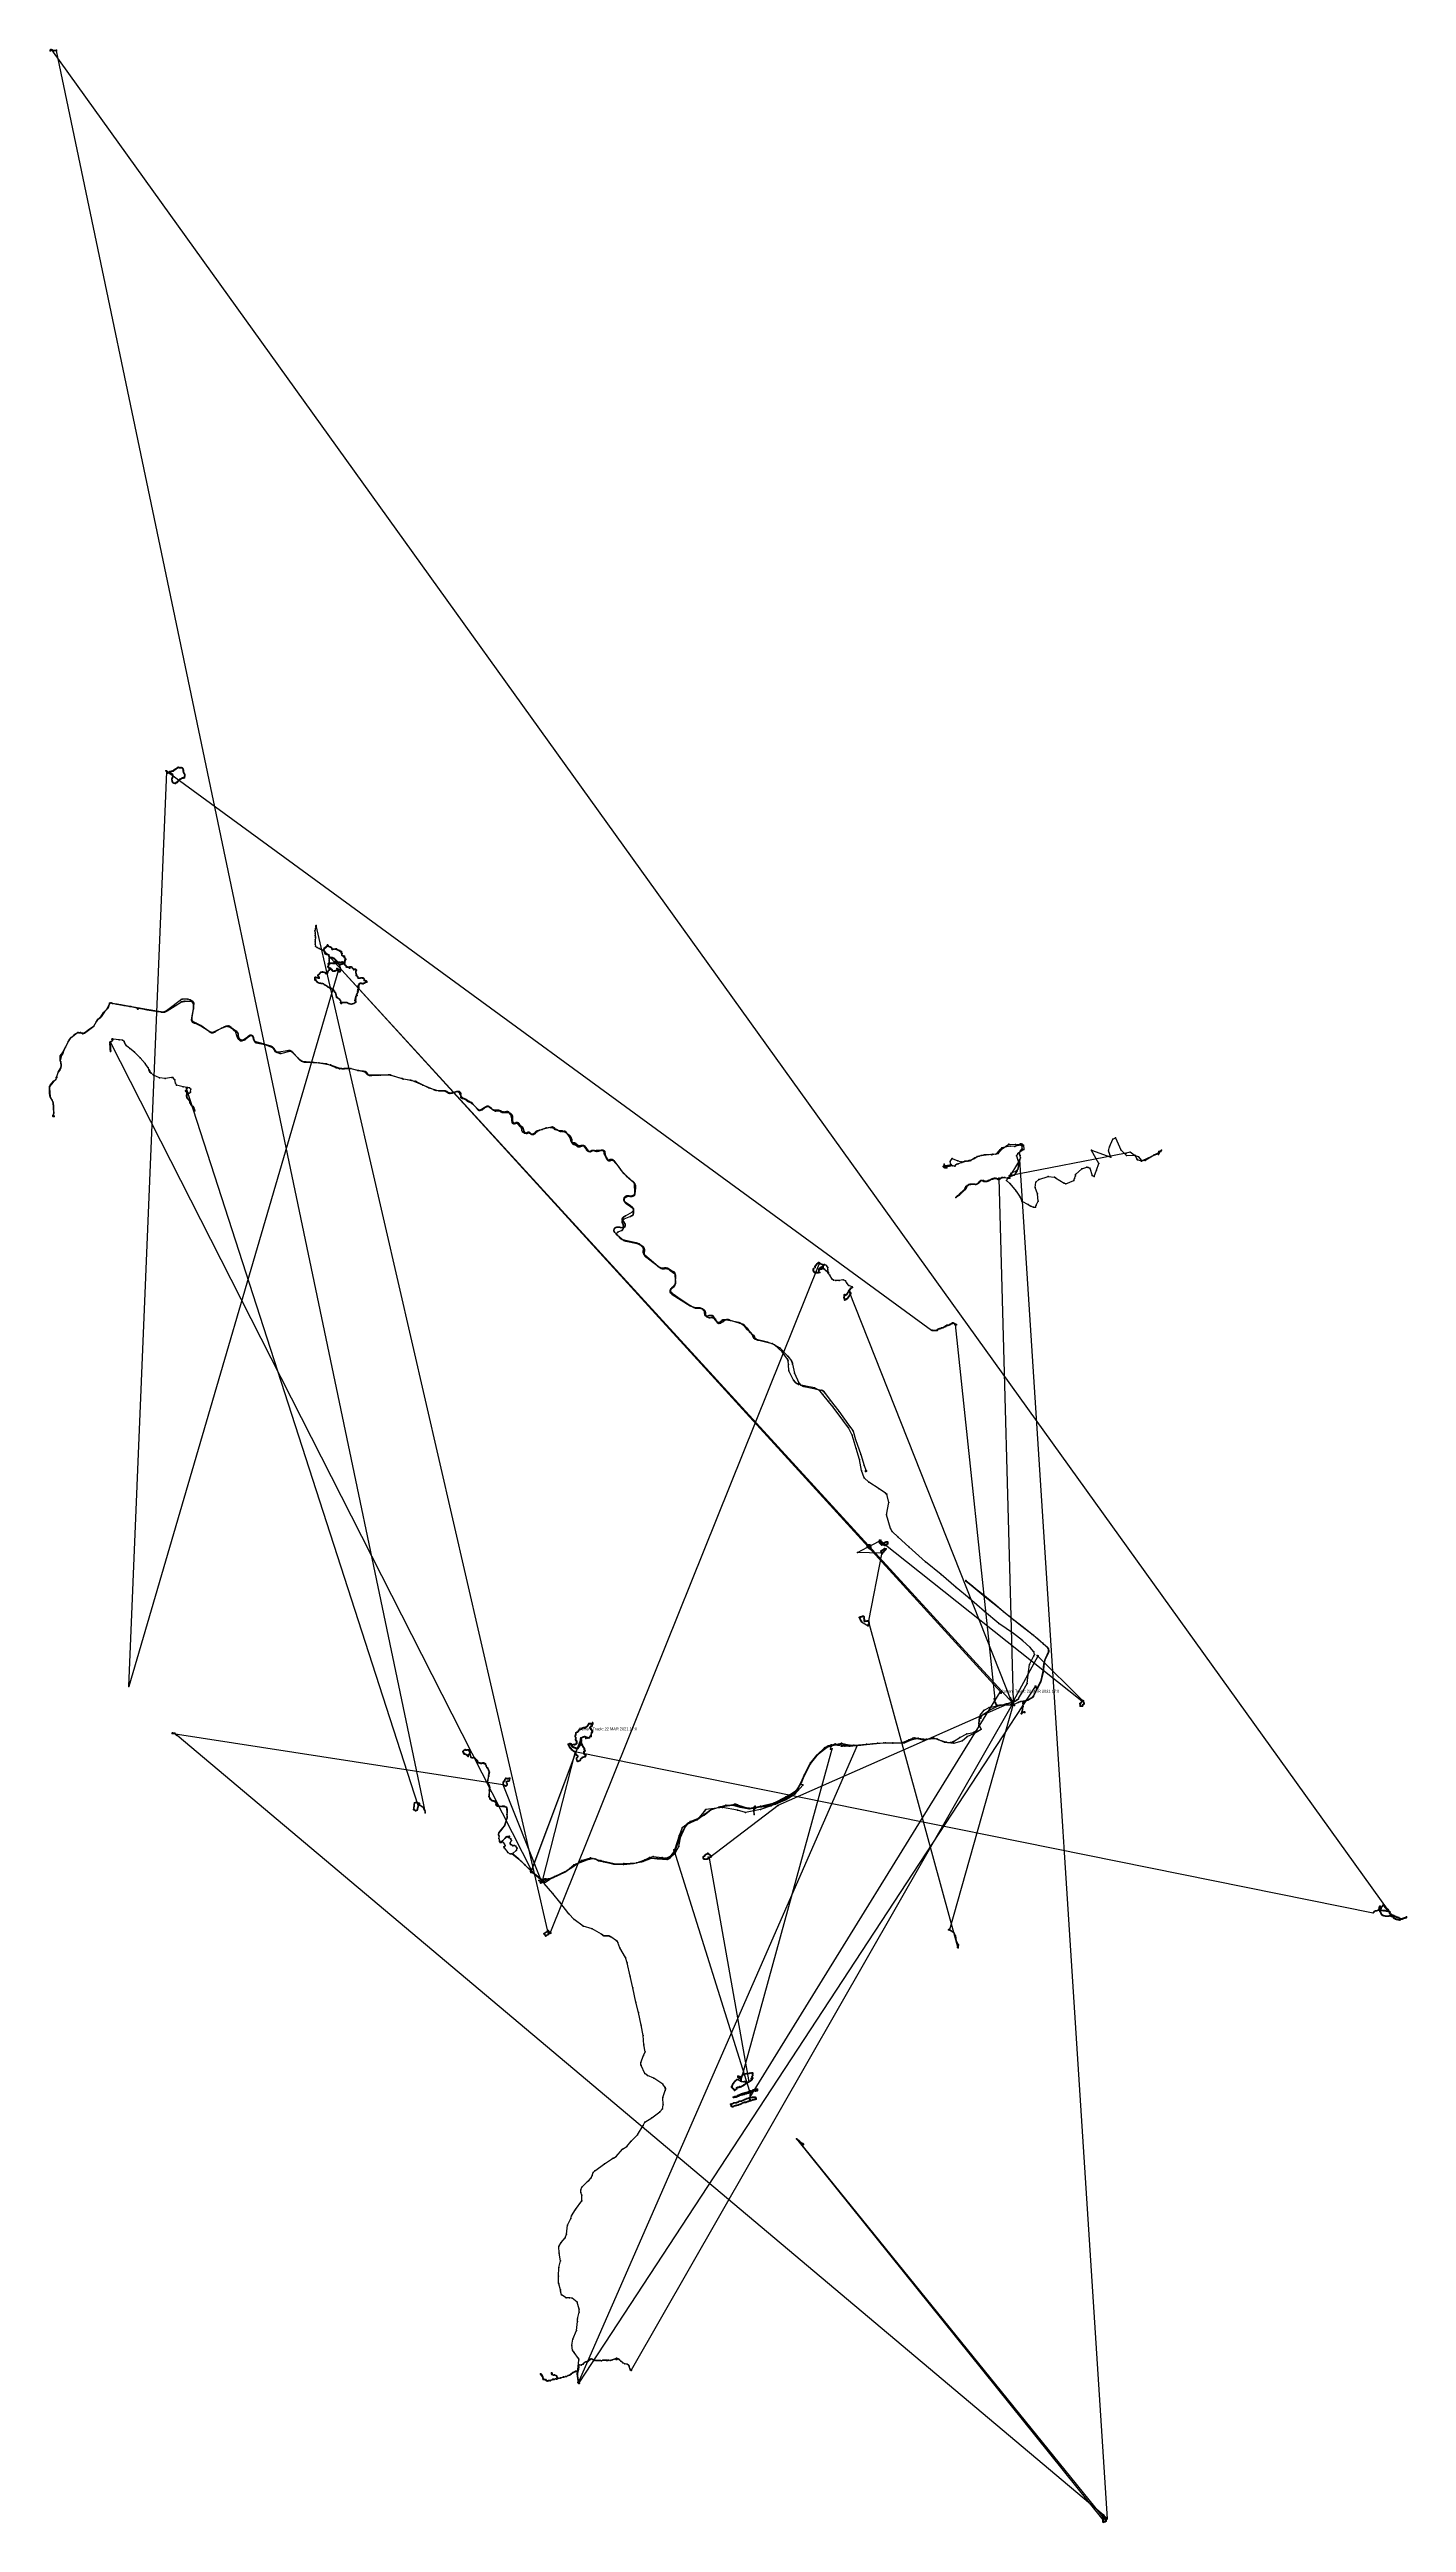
# Model space of a CAD drawing. Header units: metres. Extents: x 533996 to 558759, y 1823984 to 1869097.
import ezdxf

# ---------------------------------------------------------------- set-up
doc = ezdxf.new("R2010")
doc.units = ezdxf.units.M
doc.header["$MEASUREMENT"] = 0
for name, color, linetype in [('FeatureAttribs', 7, 'Continuous'), ('Unknown Line Type', 7, 'Continuous'), ('Unknown Point Feature', 7, 'Continuous')]:
    doc.layers.add(name, color=color, linetype=linetype)

# ---------------------------------------------------------------- blocks, each defined once
blk = doc.blocks.new('FEATURE')

msp = doc.modelspace()

# ---------------------------------------------------------------- linework, layer by layer
at = {"layer": 'Unknown Line Type', "color": 4, "true_color": 0x00ffff}
for points in [[(542992, 1835693, 215), (542991, 1835692, 224), (542990, 1835693, 225), (542987, 1835698, 228), (542991, 1835691, 224), (543588, 1838024, 362), (543591, 1838020, 364), (543595, 1838013, 365), (543604, 1838005, 370), (543606, 1838000, 373), (543610, 1837992, 373), (543611, 1837991, 373), (543614, 1837986, 375), (543616, 1837983, 376), (543620, 1837981, 375), (543630, 1837974, 375), (543635, 1837964, 376), (543637, 1837962, 376), (543636, 1837955, 375), (543634, 1837951, 376), (543634, 1837948, 375), (543627, 1837937, 373), (543619, 1837932, 368), (543616, 1837928, 364), (543612, 1837923, 361), (543613, 1837922, 360), (543615, 1837909, 355), (543618, 1837894, 355), (543622, 1837888, 356), (543625, 1837880, 354), (543625, 1837875, 353), (543631, 1837874, 354), (543633, 1837873, 353), (543636, 1837868, 354), (543640, 1837868, 356), (543647, 1837870, 358), (543656, 1837873, 363), (543664, 1837881, 366), (543673, 1837885, 370), (543679, 1837887, 371), (543684, 1837894, 372), (543687, 1837899, 371), (543689, 1837908, 372), (543693, 1837914, 372), (543698, 1837921, 371), (543708, 1837928, 368), (543715, 1837932, 364), (543721, 1837938, 362), (543719, 1837941, 362), (543723, 1837942, 360), (543731, 1837943, 359), (543734, 1837945, 357), (543741, 1837947, 355), (543756, 1837949, 352), (543762, 1837956, 351), (543761, 1837955, 349), (543769, 1837953, 349), (543774, 1837957, 349), (543772, 1837960, 348), (543778, 1837964, 348), (543781, 1837972, 347), (543783, 1837974, 346), (543786, 1837978, 346), (543786, 1837979, 344), (543782, 1837985, 344), (543781, 1837988, 347), (543777, 1837994, 344), (543773, 1837999, 342), (543768, 1837997, 340), (543761, 1837996, 339), (543753, 1837999, 334), (543751, 1838004, 329), (543752, 1838006, 329), (543752, 1838012, 326), (543752, 1838023, 324), (543755, 1838032, 321), (543752, 1838032, 321), (543755, 1838034, 320), (543752, 1838038, 318), (543751, 1838038, 318), (543749, 1838039, 319), (543749, 1838038, 318), (543748, 1838041, 319), (543748, 1838047, 319), (543755, 1838052, 314), (543760, 1838054, 313), (543761, 1838055, 313), (543765, 1838058, 313), (543767, 1838060, 314), (543767, 1838060, 315), (543769, 1838062, 318), (543768, 1838064, 320), (543766, 1838072, 320), (543760, 1838077, 323), (543761, 1838081, 324), (543755, 1838086, 326), (543757, 1838089, 328), (543757, 1838096, 330), (543756, 1838101, 334), (543756, 1838102, 336), (543757, 1838104, 337), (543755, 1838106, 339), (543754, 1838108, 339), (543751, 1838112, 340), (543750, 1838118, 343), (543747, 1838121, 343), (543747, 1838122, 344), (543742, 1838125, 344), (543738, 1838131, 344), (543734, 1838133, 346), (543734, 1838135, 347), (543736, 1838140, 350), (543737, 1838138, 351), (543731, 1838143, 352), (543729, 1838146, 353), (543723, 1838150, 354), (543721, 1838150, 356), (543719, 1838157, 358), (543720, 1838165, 358), (543718, 1838173, 358), (543716, 1838178, 357), (543713, 1838184, 356), (543709, 1838191, 359), (543705, 1838198, 360), (543700, 1838201, 361), (543701, 1838203, 363), (543701, 1838205, 362), (543700, 1838209, 363), (543698, 1838208, 364), (543696, 1838209, 362), (543695, 1838211, 363), (543694, 1838213, 363), (543689, 1838217, 363), (543682, 1838209, 364), (543676, 1838201, 366), (543673, 1838198, 367), (543672, 1838182, 365), (543670, 1838180, 365), (543664, 1838171, 364), (543665, 1838166, 367), (543664, 1838161, 367), (543665, 1838157, 366), (543664, 1838151, 365), (543660, 1838138, 361), (543655, 1838130, 357), (543651, 1838124, 355), (543643, 1838112, 354), (543640, 1838111, 354), (543636, 1838107, 352), (543630, 1838110, 354), (543618, 1838107, 355), (543607, 1838105, 358), (543603, 1838106, 357), (543602, 1838106, 357), (543596, 1838111, 356), (543587, 1838111, 355), (543580, 1838114, 352), (543575, 1838121, 348), (543569, 1838122, 346), (543563, 1838127, 344), (543557, 1838131, 340), (543551, 1838133, 337), (543542, 1838137, 334), (543535, 1838138, 330), (543535, 1838142, 329), (543532, 1838149, 326), (543528, 1838153, 323), (543524, 1838157, 319), (543521, 1838163, 316), (543519, 1838168, 313), (543515, 1838170, 310), (543513, 1838176, 308), (543514, 1838183, 304), (543515, 1838188, 300), (543509, 1838189, 299), (543502, 1838189, 298), (543498, 1838190, 297), (543496, 1838192, 296), (543492, 1838192, 295), (543487, 1838189, 295), (543482, 1838187, 295), (543478, 1838185, 293), (543471, 1838184, 290), (543465, 1838182, 288), (543463, 1838183, 288), (543462, 1838183, 288), (543460, 1838183, 291), (543462, 1838182, 291), (543460, 1838181, 291), (543463, 1838178, 290), (543463, 1838176, 292), (543468, 1838177, 291), (543467, 1838170, 292), (543469, 1838166, 294), (543472, 1838161, 295), (543473, 1838158, 297), (543474, 1838154, 297), (543476, 1838152, 298), (543477, 1838151, 300), (543480, 1838151, 302), (543479, 1838149, 304), (543479, 1838149, 304), (543478, 1838151, 305), (543478, 1838149, 304), (543481, 1838147, 303), (543482, 1838146, 303), (543484, 1838143, 304), (543485, 1838141, 303), (543485, 1838141, 304), (543486, 1838144, 306), (543488, 1838142, 307), (543488, 1838137, 308), (543486, 1838133, 307), (543488, 1838126, 308), (543491, 1838126, 310), (543491, 1838123, 313), (543491, 1838122, 314), (543494, 1838118, 313), (543499, 1838114, 315), (543502, 1838113, 317), (543504, 1838111, 319), (543506, 1838108, 322), (543509, 1838108, 325), (543512, 1838108, 325), (543514, 1838103, 325), (543514, 1838099, 326), (543516, 1838093, 329), (543517, 1838092, 331), (543521, 1838089, 332), (543523, 1838083, 333), (543524, 1838080, 334), (543528, 1838078, 336), (543532, 1838079, 338), (543538, 1838074, 341), (543545, 1838070, 343), (543548, 1838067, 344), (543553, 1838064, 347), (543556, 1838057, 350), (543563, 1838053, 352), (543573, 1838049, 355), (543577, 1838049, 358), (543580, 1838049, 360), (543580, 1838049, 363), (543580, 1838048, 365), (543583, 1838047, 364), (543581, 1838047, 364), (543580, 1838047, 365), (558150, 1835109, 301), (558161, 1835120, 304), (558169, 1835127, 304), (558171, 1835130, 305), (558179, 1835135, 305), (558192, 1835141, 306), (558209, 1835144, 303), (558210, 1835144, 303), (558213, 1835145, 303), (558226, 1835148, 302), (558243, 1835156, 300), (558248, 1835160, 301), (558247, 1835160, 305), (558247, 1835159, 302), (558250, 1835162, 301), (558249, 1835163, 301), (558249, 1835163, 302), (558250, 1835163, 303), (558251, 1835162, 304), (558253, 1835163, 306), (558251, 1835162, 304), (558254, 1835161, 304), (558255, 1835161, 304), (558263, 1835157, 302), (558266, 1835157, 302), (558267, 1835157, 302), (558265, 1835157, 301), (558268, 1835158, 301), (558267, 1835160, 300), (558269, 1835157, 300), (558270, 1835157, 300), (558271, 1835159, 299), (558271, 1835158, 300), (558274, 1835154, 298), (558279, 1835151, 299), (558288, 1835149, 301), (558298, 1835149, 303), (558306, 1835149, 302), (558318, 1835148, 301), (558332, 1835146, 302), (558342, 1835145, 301), (558351, 1835146, 303), (558356, 1835147, 303), (558368, 1835143, 301), (558378, 1835141, 300), (558388, 1835141, 299), (558395, 1835139, 299), (558407, 1835137, 300), (558417, 1835135, 301), (558425, 1835131, 300), (558433, 1835130, 298), (558442, 1835129, 301), (558452, 1835125, 301), (558457, 1835122, 301), (558457, 1835120, 300), (558458, 1835120, 299), (558455, 1835121, 301), (558453, 1835119, 300), (558453, 1835115, 300), (558451, 1835111, 301), (558451, 1835107, 300), (558451, 1835102, 301), (558452, 1835100, 302), (558452, 1835096, 302), (558453, 1835093, 301), (558460, 1835086, 300), (558462, 1835081, 300), (558462, 1835081, 300), (558462, 1835080, 301), (558465, 1835081, 301), (558467, 1835078, 300), (558470, 1835080, 301), (558472, 1835080, 301), (558474, 1835081, 299), (558474, 1835083, 299), (558472, 1835082, 299), (558473, 1835081, 298), (558476, 1835080, 302), (558480, 1835076, 303), (558483, 1835073, 301), (558485, 1835073, 302), (558490, 1835068, 299), (558496, 1835064, 300), (558503, 1835063, 301), (558506, 1835062, 300), (558510, 1835060, 299), (558516, 1835059, 300), (558522, 1835056, 300), (558527, 1835057, 302), (558531, 1835053, 302), (558535, 1835049, 299), (558538, 1835046, 299), (558543, 1835043, 301), (558548, 1835042, 302), (558551, 1835039, 300), (558558, 1835038, 299), (558562, 1835038, 299), (558566, 1835038, 302), (558569, 1835035, 299), (558575, 1835030, 300), (558584, 1835027, 302), (558591, 1835025, 303), (558593, 1835024, 302), (558599, 1835023, 301), (558604, 1835021, 301), (558609, 1835021, 299), (558614, 1835019, 301), (558616, 1835019, 299), (558619, 1835017, 299), (558621, 1835015, 298), (558627, 1835010, 299), (558632, 1835005, 299), (558638, 1835001, 299), (558641, 1835000, 299), (558646, 1834998, 300), (558653, 1834997, 299), (558660, 1834995, 300), (558665, 1834993, 300), (558671, 1834993, 299), (558675, 1834992, 300), (558682, 1834993, 299), (558687, 1834995, 296), (558691, 1834999, 298), (558695, 1835001, 300), (558701, 1835000, 302), (558700, 1835004, 302), (558705, 1835004, 301), (558707, 1835009, 302), (558712, 1835011, 302), (558717, 1835011, 302), (558720, 1835013, 300), (558726, 1835013, 301), (558731, 1835015, 301), (558735, 1835015, 301), (558739, 1835019, 302), (558742, 1835019, 302), (558745, 1835017, 301), (558755, 1835016, 299), (558757, 1835019, 298), (558759, 1835024, 296), (558758, 1835032, 301), (558758, 1835031, 301), (558755, 1835028, 300), (558750, 1835023, 301), (558750, 1835021, 300), (558746, 1835019, 300), (558743, 1835017, 302), (558741, 1835016, 303), (558736, 1835013, 303), (558729, 1835010, 302), (558728, 1835009, 301), (558725, 1835008, 301), (558716, 1835008, 300), (558712, 1835008, 299), (558705, 1835007, 299), (558700, 1835004, 300), (558699, 1835005, 301), (558696, 1835004, 302), (558691, 1835004, 304), (558688, 1835003, 303), (558684, 1835000, 302), (558680, 1834999, 301), (558675, 1834997, 301), (558672, 1834995, 302), (558668, 1834994, 301), (558663, 1834990, 300), (558659, 1834990, 302), (558650, 1834987, 302), (558645, 1834987, 307), (558642, 1834984, 305), (558639, 1834976, 305), (558637, 1834975, 301), (558638, 1834971, 300), (558635, 1834972, 299), (558629, 1834977, 302), (558625, 1834979, 302), (558622, 1834979, 299), (558619, 1834978, 302), (558616, 1834977, 302), (558616, 1834977, 300), (558614, 1834979, 297), (558607, 1834980, 299), (558602, 1834984, 300), (558596, 1834987, 299), (558593, 1834986, 297), (558591, 1834987, 299), (558588, 1834987, 299), (558582, 1834989, 299), (558581, 1834987, 298), (558577, 1834987, 297), (558570, 1834991, 298), (558563, 1834991, 296), (558559, 1834991, 295), (558556, 1834994, 294), (558554, 1834996, 298), (558554, 1834997, 298), (558549, 1835001, 298), (558543, 1835003, 299), (558535, 1835005, 298), (558531, 1835008, 299), (558528, 1835012, 301), (558527, 1835012, 295), (558523, 1835016, 295), (558522, 1835020, 293), (558521, 1835026, 292), (558517, 1835030, 292), (558512, 1835036, 294), (558509, 1835039, 294), (558506, 1835040, 294), (558501, 1835039, 297), (558496, 1835039, 299), (558492, 1835039, 301), (558487, 1835042, 304), (558482, 1835044, 298), (558476, 1835047, 298), (558470, 1835047, 298), (558461, 1835050, 301), (558457, 1835052, 302), (558452, 1835052, 298), (558446, 1835052, 297), (558441, 1835049, 297), (558434, 1835048, 295), (558429, 1835046, 296), (558423, 1835047, 295), (558414, 1835047, 294), (558407, 1835047, 295), (558398, 1835048, 294), (558392, 1835047, 293), (558389, 1835046, 293), (558386, 1835048, 294), (558383, 1835048, 295), (558377, 1835044, 298), (558375, 1835046, 300), (558365, 1835049, 295), (558358, 1835050, 295), (558354, 1835052, 298), (558350, 1835051, 298), (558345, 1835053, 298), (558336, 1835056, 298), (558327, 1835059, 297), (558320, 1835061, 295), (558314, 1835066, 296), (558313, 1835068, 298), (558311, 1835070, 298), (558306, 1835071, 301), (558305, 1835077, 302), (558301, 1835083, 306), (558297, 1835087, 301), (558296, 1835093, 299), (558295, 1835095, 298), (558292, 1835098, 295), (558290, 1835099, 293), (558290, 1835107, 295), (558289, 1835111, 293), (558282, 1835118, 296), (558278, 1835126, 296), (558276, 1835126, 297), (558275, 1835127, 300), (558274, 1835132, 301), (558275, 1835140, 302), (558274, 1835144, 300), (558273, 1835148, 301), (558273, 1835151, 302), (558273, 1835155, 302), (558271, 1835158, 302), (558257, 1835166, 304), (558256, 1835172, 305), (558261, 1835182, 306), (558261, 1835184, 307), (558259, 1835206, 305), (558261, 1835210, 304), (558263, 1835214, 303), (558269, 1835223, 302), (558274, 1835223, 300), (558275, 1835222, 300), (558274, 1835222, 301), (558274, 1835222, 302), (558275, 1835222, 302), (558280, 1835229, 304), (558278, 1835230, 302), (558277, 1835230, 302), (558273, 1835227, 302), (558266, 1835214, 302), (558265, 1835213, 302), (558262, 1835210, 302), (558260, 1835186, 304), (558256, 1835174, 305), (558257, 1835164, 305), (558258, 1835156, 307), (558259, 1835157, 307), (558267, 1835157, 307), (558273, 1835159, 304), (558274, 1835154, 303), (558280, 1835157, 300), (558286, 1835163, 300), (558288, 1835171, 301), (558287, 1835179, 301), (558288, 1835184, 301), (558293, 1835187, 302), (558292, 1835198, 299), (558295, 1835201, 297), (558302, 1835208, 295), (558306, 1835213, 295), (558310, 1835216, 297), (558314, 1835222, 298), (558318, 1835226, 299), (558320, 1835231, 297), (558326, 1835238, 297), (558328, 1835242, 296), (558330, 1835246, 297), (558334, 1835251, 296), (558335, 1835250, 297), (558339, 1835246, 298), (558343, 1835242, 297), (558347, 1835239, 297), (558349, 1835236, 296), (558353, 1835233, 296), (558357, 1835226, 299), (558357, 1835220, 298), (558361, 1835215, 298), (558365, 1835211, 296), (558368, 1835205, 296), (558374, 1835199, 295), (558379, 1835194, 296), (558383, 1835190, 295), (558386, 1835186, 296), (558389, 1835181, 295), (558395, 1835175, 297), (558402, 1835175, 297), (558411, 1835171, 300), (558421, 1835166, 302), (558423, 1835161, 302), (558427, 1835157, 301), (558427, 1835154, 301), (558431, 1835149, 302), (558430, 1835145, 301), (558433, 1835141, 299), (558438, 1835136, 297), (558442, 1835129, 299), (558442, 1835129, 299), (534041, 1869090, 423), (534045, 1869093, 416), (534019, 1869092, 380), (534020, 1869096, 379), (534014, 1869079, 370), (534015, 1869073, 368), (534011, 1869076, 366), (534008, 1869073, 367), (534008, 1869075, 365), (534010, 1869082, 367), (534012, 1869085, 368), (534014, 1869088, 366), (534018, 1869090, 365), (534024, 1869097, 367), (534025, 1869097, 368), (534027, 1869092, 367), (534028, 1869088, 367), (534026, 1869090, 364), (534033, 1869087, 364), (534045, 1869084, 363), (534063, 1869076, 348), (534077, 1869075, 344), (534077, 1869075, 344), (534085, 1869076, 344), (534088, 1869076, 344), (534097, 1869076, 344), (534107, 1869079, 343), (534116, 1869080, 340), (534123, 1869080, 337), (534126, 1869083, 337), (534128, 1869083, 338), (534127, 1869082, 339), (534124, 1869075, 339), (534123, 1869077, 341), (534123, 1869076, 344), (534123, 1869074, 345), (534121, 1869073, 343), (534121, 1869075, 342), (540850, 1836930, 271), (540852, 1836958, 278), (540846, 1836975, 279), (540829, 1837001, 279), (540814, 1837027, 278), (540792, 1837048, 277), (540762, 1837061, 276), (540731, 1837062, 275), (540730, 1837062, 275), (540731, 1837061, 276), (540728, 1837063, 275), (540727, 1837064, 277), (540727, 1837065, 279), (540727, 1837063, 281), (540726, 1837065, 278), (540728, 1837063, 279), (540727, 1837063, 280), (540729, 1837063, 282), (540732, 1837064, 282), (540732, 1837064, 282), (540733, 1837064, 283), (540734, 1837073, 279), (540743, 1837078, 277), (540748, 1837086, 277), (540750, 1837093, 275), (540747, 1837100, 271), (540741, 1837104, 269), (540737, 1837104, 267), (540735, 1837104, 267), (540726, 1837103, 267), (540722, 1837104, 267), (540717, 1837109, 267), (540715, 1837115, 265), (540711, 1837119, 264), (540700, 1837118, 264), (540693, 1837120, 264), (540690, 1837121, 264), (540679, 1837119, 263), (540673, 1837117, 263), (540660, 1837111, 265), (540655, 1837100, 269), (540652, 1837086, 273), (540652, 1837080, 274), (540651, 1837078, 275), (540651, 1837071, 276), (540649, 1837056, 279), (540649, 1837045, 282), (540647, 1837034, 285), (540647, 1837025, 289), (540645, 1837019, 291), (540645, 1837015, 295), (540644, 1837009, 300), (540644, 1837003, 303), (540644, 1836995, 308), (540641, 1836990, 310), (540643, 1836987, 315), (540650, 1836985, 318), (540652, 1836983, 316), (540656, 1836982, 314), (540662, 1836981, 313), (540666, 1836979, 312), (540671, 1836974, 310), (540675, 1836968, 310), (540682, 1836966, 310), (540690, 1836970, 311), (540698, 1836976, 312), (540703, 1836977, 312), (540707, 1836979, 313), (540708, 1836981, 314), (540708, 1836983, 314), (540711, 1836989, 313), (540712, 1836998, 310), (540712, 1837004, 308), (540713, 1837011, 304), (540715, 1837016, 302), (540716, 1837021, 301), (540718, 1837028, 299), (540720, 1837034, 297), (540722, 1837041, 295), (540725, 1837049, 289), (540727, 1837055, 285), (540728, 1837061, 281), (540727, 1837064, 280), (536500, 1850143, 696), (536498, 1850151, 692), (536507, 1850152, 690), (536515, 1850156, 688), (536513, 1850159, 686), (536494, 1850115, 640), (536481, 1850100, 637), (536486, 1850090, 625), (536510, 1850082, 607), (536512, 1850072, 604), (536513, 1850070, 602), (536512, 1850071, 600), (536514, 1850070, 599), (536512, 1850070, 598), (536512, 1850070, 599), (536511, 1850069, 600), (536511, 1850071, 599), (536513, 1850070, 598), (536510, 1850071, 600), (536510, 1850071, 600), (536509, 1850071, 598), (536503, 1850062, 598), (536501, 1850046, 601), (536502, 1850029, 602), (536501, 1850014, 605), (536502, 1850005, 600), (536502, 1849992, 597), (536504, 1849986, 595), (536507, 1849973, 593), (536524, 1849953, 593), (536526, 1849950, 592), (536525, 1849949, 593), (536536, 1849943, 595), (536564, 1849920, 604), (536562, 1849912, 607), (536560, 1849898, 600), (536566, 1849880, 597), (536566, 1849875, 595), (536568, 1849869, 594), (536576, 1849854, 593), (536584, 1849843, 592), (536584, 1849843, 590), (536583, 1849843, 590), (536587, 1849839, 588), (536606, 1849824, 588), (536613, 1849816, 589), (536616, 1849814, 588), (536617, 1849813, 587), (536625, 1849799, 588), (536626, 1849795, 587), (536625, 1849795, 586), (536628, 1849793, 586), (536633, 1849785, 587), (536636, 1849774, 586), (536641, 1849758, 585), (536641, 1849751, 585), (536646, 1849737, 585), (536647, 1849734, 585), (536646, 1849733, 585), (536647, 1849734, 584), (536648, 1849735, 585), (536646, 1849733, 587), (536646, 1849734, 587), (536642, 1849749, 588), (536637, 1849765, 588), (536637, 1849772, 588), (536633, 1849783, 588), (536628, 1849794, 587), (536624, 1849802, 586), (536622, 1849804, 587), (536620, 1849809, 588), (536615, 1849814, 589), (536607, 1849819, 591), (536600, 1849823, 592), (536589, 1849836, 589), (536583, 1849844, 589), (536572, 1849867, 591), (536562, 1849873, 594), (536561, 1849884, 591), (536561, 1849885, 590), (536559, 1849888, 591), (536556, 1849903, 591), (536553, 1849919, 588), (536541, 1849936, 588), (536530, 1849947, 591), (536522, 1849953, 591), (536519, 1849955, 591), (536510, 1849967, 590), (536505, 1849977, 593), (536498, 1850002, 596), (536498, 1850005, 596), (536499, 1850011, 594), (536499, 1850016, 592), (536502, 1850045, 596), (536502, 1850052, 594), (536501, 1850058, 593), (536505, 1850065, 592), (536505, 1850068, 593), (536505, 1850069, 596), (536506, 1850070, 596), (536508, 1850070, 596), (536512, 1850072, 597), (536514, 1850071, 596), (536514, 1850073, 598), (536516, 1850071, 600), (536542, 1850061, 600), (536546, 1850057, 602), (536568, 1850076, 600), (536569, 1850081, 600), (536574, 1850130, 602), (536549, 1850155, 606), (536439, 1850176, 609), (536315, 1850207, 611), (536294, 1850238, 612), (536287, 1850304, 612), (536249, 1850343, 611), (536228, 1850341, 611), (536105, 1850324, 612), (536007, 1850340, 618), (535898, 1850389, 625), (535840, 1850435, 631), (535826, 1850453, 632), (535812, 1850486, 637), (535815, 1850480, 637), (535813, 1850478, 637), (535816, 1850478, 634), (535819, 1850473, 633), (535824, 1850459, 635), (535824, 1850457, 635), (535822, 1850456, 634), (535823, 1850455, 636), (535826, 1850449, 636), (535826, 1850449, 635), (535837, 1850439, 635), (535846, 1850429, 635), (535855, 1850421, 634), (535855, 1850421, 633), (535844, 1850429, 634), (535839, 1850433, 633), (535833, 1850440, 633), (535831, 1850444, 633), (535828, 1850445, 634), (535827, 1850444, 634), (535827, 1850447, 634), (535828, 1850447, 634), (535827, 1850458, 632), (535821, 1850473, 633), (535818, 1850482, 632), (535818, 1850483, 632), (535799, 1850522, 633), (535745, 1850601, 634), (535652, 1850701, 638), (535548, 1850806, 646), (535466, 1850871, 648), (535404, 1850923, 647), (535364, 1850982, 644), (535357, 1851003, 644), (535332, 1851027, 644), (535270, 1851031, 646), (535157, 1851046, 646), (535149, 1851047, 647), (535136, 1851044, 649), (535141, 1851043, 644), (535136, 1851041, 643), (535144, 1851038, 639), (535149, 1851026, 640), (535146, 1851021, 641), (535139, 1851014, 642), (535122, 1851001, 640), (535115, 1850995, 639), (535106, 1850990, 638), (535106, 1850990, 638), (535107, 1850986, 638), (535105, 1850973, 637), (535107, 1850970, 636), (535104, 1850961, 637), (535104, 1850958, 638), (535104, 1850956, 637), (535100, 1850949, 639), (535101, 1850948, 638), (535103, 1850940, 637), (535110, 1850908, 642), (535111, 1850894, 647), (535110, 1850892, 643), (535109, 1850890, 640), (535108, 1850877, 637), (535109, 1850871, 636), (535108, 1850862, 635), (535107, 1850858, 633), (535111, 1850846, 632), (535113, 1850836, 631), (535114, 1850828, 631), (535113, 1850823, 631), (535110, 1850821, 630), (535112, 1850826, 632), (535111, 1850832, 634), (535109, 1850839, 631), (535107, 1850848, 631), (535105, 1850858, 632), (535106, 1850861, 632), (535105, 1850866, 633), (535104, 1850871, 633), (535104, 1850883, 635), (535105, 1850900, 638), (535104, 1850925, 641), (535100, 1850937, 645), (535101, 1850960, 646), (535102, 1850968, 647), (535100, 1850981, 649), (535103, 1850995, 650), (535103, 1850997, 650), (542807, 1835853, 242), (542803, 1835862, 220), (542800, 1835862, 218), (542776, 1835860, 190), (542784, 1835859, 211), (543698, 1838287, 371), (543701, 1838285, 367), (543690, 1838284, 353), (543695, 1838279, 352), (543694, 1838281, 353), (543692, 1838278, 352), (543691, 1838281, 352), (543691, 1838281, 350), (543694, 1838281, 353), (543692, 1838279, 352), (543692, 1838280, 355), (543693, 1838277, 355), (543701, 1838268, 356), (543703, 1838260, 357), (543706, 1838247, 355), (543706, 1838239, 354), (543701, 1838228, 356), (543697, 1838218, 356), (543701, 1838212, 357), (543703, 1838205, 359), (543701, 1838201, 360), (543705, 1838198, 362), (543707, 1838194, 363), (543707, 1838190, 362), (543706, 1838186, 362), (543702, 1838183, 364), (543696, 1838181, 367), (543693, 1838176, 369), (543691, 1838172, 369), (543692, 1838173, 369), (543687, 1838169, 371), (543682, 1838164, 372), (543677, 1838161, 373), (543675, 1838157, 374), (543671, 1838152, 374), (543666, 1838148, 372), (543661, 1838143, 370), (543658, 1838136, 368), (543656, 1838129, 365), (543654, 1838128, 365), (543651, 1838119, 364), (543643, 1838111, 361), (543637, 1838105, 359), (543630, 1838101, 358), (543624, 1838101, 358), (543614, 1838104, 359), (543607, 1838107, 361), (543601, 1838110, 362), (543595, 1838114, 360), (543588, 1838116, 358), (543582, 1838118, 355), (543577, 1838121, 353), (543572, 1838121, 352), (543566, 1838124, 350), (543561, 1838125, 349), (543556, 1838124, 348), (543552, 1838126, 347), (543548, 1838129, 345), (543544, 1838133, 342), (543540, 1838137, 340), (543535, 1838138, 339), (543534, 1838144, 336), (543530, 1838149, 333), (543527, 1838152, 331), (543524, 1838156, 330), (543521, 1838157, 328), (543520, 1838162, 327), (543516, 1838164, 326), (543514, 1838166, 324), (543514, 1838168, 323), (543519, 1838169, 324), (543526, 1838167, 325), (543533, 1838167, 325), (543536, 1838169, 326), (543537, 1838170, 326), (543538, 1838171, 327), (543542, 1838173, 327), (543547, 1838172, 326), (543552, 1838174, 326), (543556, 1838176, 326), (543562, 1838175, 326), (543564, 1838175, 327), (543570, 1838176, 328), (543574, 1838173, 330), (543578, 1838175, 331), (543586, 1838177, 331), (543587, 1838179, 331), (543590, 1838180, 332), (543594, 1838179, 333), (543597, 1838179, 336), (543600, 1838182, 339), (543601, 1838183, 340), (543604, 1838184, 340), (543605, 1838187, 343), (543608, 1838190, 343), (543609, 1838190, 344), (543613, 1838191, 346), (543617, 1838192, 348), (543620, 1838195, 350), (543618, 1838200, 351), (543615, 1838206, 353), (543613, 1838209, 354), (543617, 1838214, 356), (543616, 1838219, 357), (543621, 1838224, 359), (543620, 1838233, 357), (543619, 1838237, 353), (543615, 1838240, 352), (543613, 1838242, 351), (543610, 1838244, 349), (543608, 1838247, 346), (543604, 1838251, 344), (543601, 1838253, 343), (543599, 1838257, 341), (543597, 1838260, 340), (543595, 1838261, 339), (543599, 1838266, 339), (543599, 1838268, 339), (543601, 1838271, 339), (543598, 1838273, 339), (543599, 1838276, 339), (543602, 1838279, 340), (543602, 1838285, 342), (543602, 1838294, 342), (543603, 1838298, 343), (543602, 1838304, 342), (543596, 1838311, 340), (543592, 1838320, 339), (543589, 1838326, 337), (543588, 1838333, 336), (543588, 1838337, 334), (543593, 1838341, 332), (543596, 1838344, 330), (543598, 1838348, 330), (543598, 1838350, 330), (543600, 1838354, 330), (543599, 1838360, 331), (543601, 1838364, 331), (543603, 1838369, 333), (543602, 1838373, 335), (543600, 1838378, 337), (543601, 1838384, 338), (543604, 1838392, 339), (543612, 1838396, 340), (543616, 1838398, 337), (543621, 1838399, 337), (543628, 1838401, 338), (543633, 1838401, 341), (543637, 1838407, 344), (543640, 1838410, 346), (543642, 1838417, 349), (543647, 1838420, 352), (543652, 1838434, 352), (543653, 1838436, 352), (543653, 1838434, 351), (543660, 1838447, 352), (543666, 1838454, 353), (543668, 1838451, 352), (543669, 1838449, 352), (543670, 1838450, 352), (543672, 1838451, 352), (543671, 1838452, 352), (543673, 1838452, 353), (543675, 1838451, 352), (543675, 1838452, 353), (543676, 1838450, 353), (543677, 1838450, 348), (543678, 1838451, 348), (543682, 1838450, 348), (543684, 1838451, 347), (543684, 1838451, 347), (543685, 1838453, 349), (543687, 1838451, 347), (543688, 1838454, 347), (543688, 1838454, 347), (543690, 1838455, 346), (543692, 1838459, 347), (543693, 1838457, 347), (543693, 1838457, 348), (543697, 1838458, 348), (543698, 1838458, 349), (543700, 1838459, 347), (543700, 1838462, 348), (543702, 1838462, 348), (543704, 1838464, 350), (543704, 1838463, 348), (543704, 1838462, 347), (543706, 1838463, 346), (543706, 1838465, 348), (543708, 1838468, 347), (543706, 1838467, 349), (543708, 1838467, 350), (543710, 1838466, 350), (543712, 1838465, 348), (543713, 1838467, 349), (543713, 1838465, 349), (543714, 1838462, 350), (543712, 1838465, 351), (543713, 1838465, 350), (543715, 1838466, 349), (543715, 1838469, 349), (543715, 1838468, 350), (543717, 1838470, 349), (543718, 1838473, 348), (543718, 1838473, 348), (543720, 1838473, 349), (543720, 1838472, 350), (543721, 1838472, 351), (543721, 1838473, 350), (543723, 1838473, 349), (543724, 1838474, 349), (543723, 1838473, 349), (543726, 1838473, 349), (543727, 1838472, 350), (543726, 1838474, 349), (543729, 1838479, 350), (543735, 1838480, 348), (543739, 1838482, 348), (543739, 1838482, 348), (543744, 1838482, 349), (543748, 1838485, 349), (543753, 1838485, 348), (543756, 1838486, 347), (543758, 1838485, 347), (543760, 1838479, 349), (543762, 1838477, 349), (543764, 1838474, 350), (543765, 1838476, 350), (543768, 1838476, 350), (543771, 1838479, 351), (543774, 1838478, 351), (543779, 1838480, 351), (543778, 1838483, 352), (543778, 1838485, 352), (543780, 1838490, 352), (543788, 1838495, 352), (543794, 1838501, 353), (543799, 1838503, 354), (543803, 1838505, 355), (543808, 1838507, 355), (543812, 1838511, 355), (543815, 1838515, 356), (543816, 1838518, 356), (543821, 1838521, 357), (543821, 1838526, 358), (543824, 1838530, 358), (543827, 1838534, 358), (543828, 1838539, 359), (543830, 1838542, 360), (543834, 1838545, 360), (543836, 1838547, 360), (543837, 1838553, 360), (543836, 1838557, 361), (543838, 1838561, 361), (543839, 1838560, 361), (543841, 1838559, 361), (543843, 1838559, 362), (543846, 1838560, 354), (543849, 1838559, 354), (543850, 1838556, 355), (543853, 1838553, 358), (543853, 1838554, 360), (543856, 1838553, 363), (543858, 1838554, 363), (543861, 1838554, 364), (543863, 1838558, 363), (543864, 1838561, 365), (543865, 1838560, 367), (543867, 1838560, 368), (543868, 1838559, 369), (543871, 1838556, 370), (543874, 1838554, 373), (543878, 1838553, 375), (543883, 1838550, 376), (543890, 1838551, 376), (543893, 1838549, 376), (543897, 1838559, 377), (543904, 1838566, 378), (543908, 1838575, 381), (543908, 1838576, 379), (543908, 1838567, 379), (543909, 1838563, 380), (543907, 1838562, 379), (543909, 1838562, 381), (543907, 1838562, 381), (543907, 1838563, 383), (543907, 1838563, 382), (543909, 1838563, 378), (543908, 1838563, 380), (543908, 1838563, 383), (543908, 1838560, 381), (543909, 1838556, 380), (543908, 1838552, 378), (543906, 1838549, 377), (543904, 1838546, 378), (543905, 1838544, 377), (543907, 1838544, 376), (543907, 1838541, 376), (543905, 1838542, 376), (543902, 1838542, 375), (543903, 1838539, 377), (543901, 1838538, 375), (543900, 1838535, 376), (543900, 1838534, 377), (543897, 1838535, 376), (543898, 1838530, 375), (543902, 1838530, 372), (543899, 1838526, 370), (543900, 1838525, 369), (543899, 1838523, 370), (543899, 1838522, 369), (543898, 1838520, 369), (543897, 1838519, 368), (543895, 1838517, 367), (543895, 1838519, 367), (543895, 1838519, 367), (543894, 1838514, 366), (543894, 1838513, 367), (543893, 1838512, 364), (543892, 1838511, 366), (543892, 1838509, 367), (543891, 1838510, 368), (543891, 1838514, 363), (543889, 1838513, 364), (543888, 1838513, 364), (543885, 1838511, 365), (543884, 1838514, 364), (543884, 1838513, 363), (543881, 1838513, 363), (543881, 1838512, 363), (543880, 1838510, 364), (543880, 1838508, 364), (543880, 1838508, 363), (543877, 1838510, 361), (543875, 1838507, 362), (543875, 1838505, 362), (543876, 1838505, 360), (543876, 1838501, 359), (543874, 1838500, 358), (543871, 1838500, 357), (543868, 1838501, 359), (543866, 1838495, 359), (543863, 1838491, 360), (543858, 1838486, 360), (543861, 1838480, 357), (543861, 1838472, 355), (543864, 1838468, 354), (543865, 1838466, 354), (543868, 1838464, 354), (543872, 1838459, 353), (543875, 1838459, 352), (543878, 1838460, 350), (543881, 1838457, 349), (543883, 1838456, 349), (543882, 1838454, 351), (543884, 1838450, 350), (543886, 1838448, 350), (543886, 1838446, 351), (543889, 1838445, 351), (543890, 1838447, 352), (543892, 1838446, 352), (543891, 1838444, 352), (543892, 1838443, 352), (543893, 1838443, 352), (543891, 1838442, 352), (543893, 1838441, 352), (543895, 1838438, 351), (543894, 1838436, 350), (543897, 1838434, 349), (543897, 1838431, 350), (543895, 1838429, 350), (543896, 1838428, 351), (543898, 1838426, 352), (543901, 1838425, 352), (543902, 1838424, 351), (543904, 1838424, 351), (543905, 1838424, 350), (543905, 1838420, 348), (543905, 1838417, 348), (543904, 1838416, 348), (543905, 1838414, 348), (543904, 1838412, 349), (543903, 1838409, 349), (543901, 1838408, 349), (543902, 1838405, 350), (543900, 1838402, 350), (543898, 1838403, 350), (543896, 1838401, 349), (543898, 1838398, 350), (543896, 1838396, 352), (543896, 1838395, 352), (543895, 1838394, 353), (543896, 1838393, 354), (543894, 1838394, 355), (543892, 1838395, 354), (543892, 1838396, 355), (543890, 1838393, 355), (543890, 1838389, 354), (543888, 1838387, 355), (543887, 1838386, 354), (543887, 1838386, 355), (543888, 1838380, 353), (543885, 1838377, 353), (543883, 1838366, 358), (543884, 1838360, 359), (543882, 1838353, 357), (543882, 1838348, 354), (543880, 1838345, 352), (543879, 1838342, 352), (543873, 1838340, 352), (543875, 1838336, 350), (543875, 1838332, 348), (543883, 1838332, 345), (543881, 1838327, 344), (543880, 1838322, 342), (543875, 1838323, 341), (543873, 1838323, 341), (543871, 1838324, 341), (543869, 1838324, 342), (543869, 1838323, 343), (543866, 1838326, 343), (543864, 1838327, 345), (543864, 1838326, 344), (543863, 1838325, 343), (543863, 1838324, 343), (543863, 1838320, 342), (543858, 1838316, 343), (543851, 1838309, 342), (543848, 1838301, 340), (543840, 1838296, 339), (543831, 1838296, 339), (543823, 1838294, 339), (543816, 1838299, 338), (543815, 1838301, 338), (543813, 1838301, 338), (543813, 1838299, 338), (543812, 1838299, 339), (543810, 1838301, 339), (543809, 1838301, 337), (543807, 1838301, 338), (543805, 1838305, 337), (543803, 1838306, 338), (543800, 1838310, 337), (543797, 1838307, 336), (543795, 1838303, 335), (543792, 1838291, 332), (543785, 1838289, 331), (543783, 1838298, 331), (543779, 1838308, 332), (543775, 1838316, 334), (543770, 1838319, 336), (543765, 1838320, 336), (543760, 1838321, 336), (543752, 1838318, 335), (543744, 1838315, 336), (543737, 1838313, 337), (543729, 1838309, 338), (543721, 1838308, 338), (543709, 1838300, 338), (543695, 1838296, 340), (543691, 1838283, 340), (543691, 1838279, 344), (543690, 1838276, 348), (543690, 1838275, 350), (543691, 1838275, 352), (543688, 1838279, 349), (543689, 1838280, 349), (543691, 1838278, 350), (543688, 1838279, 350), (543689, 1838279, 351), (543691, 1838280, 351), (543691, 1838280, 352), (543691, 1838277, 349), (543690, 1838279, 350), (543691, 1838280, 352), (543691, 1838277, 350), (543689, 1838277, 350), (543690, 1838278, 350), (543691, 1838280, 350), (543691, 1838279, 351), (543692, 1838282, 352), (543692, 1838279, 351), (542791, 1835877, 339), (542788, 1835861, 263), (542780, 1835847, 217), (542780, 1835844, 207), (542783, 1835847, 209), (542780, 1835847, 210), (542779, 1835854, 216), (542780, 1835853, 217), (542779, 1835853, 225), (542776, 1835857, 227), (542778, 1835855, 233), (542777, 1835860, 242), (542777, 1835862, 244), (542780, 1835859, 243), (542783, 1835858, 239), (542778, 1835855, 228), (542781, 1835852, 228), (542782, 1835853, 227), (542782, 1835854, 229), (542782, 1835855, 227), (542780, 1835855, 232), (542780, 1835858, 235), (542782, 1835860, 237), (542780, 1835863, 237), (542785, 1835852, 237), (542787, 1835849, 234), (542790, 1835852, 234), (542788, 1835849, 232), (542788, 1835849, 231), (542786, 1835850, 228), (542784, 1835852, 223), (542786, 1835850, 226), (542786, 1835846, 222), (542782, 1835843, 222), (542784, 1835842, 223), (542785, 1835842, 221), (542779, 1835843, 217), (542778, 1835843, 215), (542780, 1835850, 214), (542786, 1835852, 215), (542788, 1835852, 214), (542788, 1835855, 213), (542789, 1835854, 214), (542833, 1835824, 214), (542863, 1835799, 215), (542866, 1835798, 220), (542885, 1835781, 221), (542964, 1835713, 223), (543011, 1835671, 224), (543027, 1835665, 224), (543048, 1835666, 225), (543127, 1835723, 213), (543311, 1835808, 215), (543398, 1835855, 213), (543544, 1835948, 217), (543706, 1836063, 227), (543871, 1836107, 237), (543947, 1836093, 242), (544016, 1836057, 250), (544125, 1836034, 259), (544297, 1835995, 269), (544471, 1835988, 281), (544645, 1836007, 291), (544822, 1836045, 295), (544979, 1836103, 299), (545094, 1836094, 301), (545267, 1836081, 303), (545279, 1836085, 303), (545291, 1836090, 303), (545302, 1836096, 304), (545313, 1836103, 304), (545323, 1836111, 304), (545411, 1836197, 308), (545482, 1836319, 311), (545519, 1836507, 312), (545588, 1836663, 319), (545688, 1836770, 326), (545840, 1836832, 332), (545940, 1836886, 339), (546063, 1836987, 346), (546211, 1837035, 349), (546339, 1837069, 350), (546524, 1837068, 352), (546670, 1837021, 355), (546745, 1837008, 356), (546838, 1837018, 358), (546877, 1837014, 357), (546855, 1837023, 357), (546858, 1837023, 356), (546859, 1837033, 355), (546860, 1837047, 356), (546871, 1837051, 356), (546871, 1837050, 356), (546863, 1837003, 356), (546849, 1836962, 357), (546852, 1836946, 356), (546855, 1836900, 356), (546852, 1836980, 354), (546856, 1837033, 355), (546852, 1837020, 351), (546855, 1837020, 352), (546860, 1837022, 352), (546918, 1837033, 353), (547080, 1837048, 352), (547243, 1837089, 351), (547427, 1837166, 348), (547598, 1837270, 349), (547741, 1837434, 350), (547743, 1837439, 350), (547710, 1837455, 352), (547706, 1837457, 352), (547720, 1837502, 352), (547776, 1837627, 352), (547862, 1837808, 352), (547979, 1837958, 351), (548137, 1838116, 352), (548451, 1838204, 356), (548640, 1838158, 356), (548679, 1838160, 356), (548682, 1838160, 355), (548674, 1838165, 356), (548598, 1838160, 385), (548593, 1838146, 382), (548598, 1838148, 379), (548601, 1838154, 380), (548601, 1838162, 381), (548597, 1838152, 381), (548594, 1838151, 383), (548594, 1838146, 379), (548591, 1838146, 375), (548596, 1838148, 375), (548602, 1838154, 375), (548650, 1838155, 376), (548796, 1838167, 383), (549020, 1838190, 388), (549224, 1838209, 393), (549385, 1838202, 394), (549599, 1838208, 393), (549719, 1838263, 395), (549845, 1838295, 393), (550000, 1838271, 391), (550143, 1838289, 390), (550191, 1838281, 390), (550202, 1838276, 390), (550327, 1838222, 390), (550498, 1838200, 389), (550648, 1838242, 389), (550744, 1838324, 387), (550876, 1838381, 385), (550997, 1838455, 385), (550957, 1838551, 367), (550966, 1838675, 383), (550976, 1838706, 383), (550980, 1838713, 384), (551050, 1838800, 384), (551146, 1838853, 388), (551288, 1838883, 393), (551364, 1838896, 389), (551431, 1838900, 390), (551533, 1838899, 398), (551540, 1838904, 402), (551584, 1838912, 406), (551596, 1838896, 402), (551604, 1838890, 401), (551600, 1838899, 401), (551599, 1838900, 405), (551597, 1838900, 407), (551596, 1838905, 413), (551597, 1838903, 416), (551598, 1838902, 415), (551596, 1838898, 420), (551597, 1838895, 426), (551590, 1838903, 427), (551579, 1838910, 427), (551572, 1838921, 424), (551563, 1838924, 417), (551569, 1838920, 411), (551571, 1838925, 410), (551571, 1838925, 410), (551582, 1838947, 416), (551585, 1838963, 410), (551324, 1848508, 425), (551322, 1848510, 432), (551324, 1848509, 438), (551331, 1848494, 485), (551330, 1848491, 503), (551330, 1848491, 507), (551329, 1848491, 508), (551323, 1848490, 509), (551316, 1848487, 509), (551315, 1848487, 509), (551309, 1848486, 508), (551302, 1848487, 508), (551293, 1848492, 510), (551291, 1848493, 510), (551274, 1848499, 511), (551262, 1848503, 511), (551250, 1848504, 511), (551244, 1848504, 511), (551245, 1848503, 511), (551234, 1848501, 511), (551222, 1848497, 511), (551222, 1848497, 511), (551212, 1848495, 511), (551202, 1848492, 512), (551201, 1848491, 512), (551188, 1848487, 513), (551176, 1848481, 514), (551167, 1848475, 515), (551153, 1848469, 514), (551136, 1848461, 514), (551119, 1848455, 515), (551099, 1848449, 516), (551081, 1848447, 517), (551065, 1848447, 517), (551046, 1848449, 513), (551030, 1848456, 512), (551019, 1848461, 511), (551003, 1848462, 514), (550986, 1848453, 515), (550972, 1848440, 518), (550961, 1848427, 521), (550946, 1848415, 521), (550930, 1848405, 521), (550912, 1848398, 518), (550892, 1848394, 513), (550874, 1848396, 510), (550859, 1848398, 508), (550843, 1848399, 508), (550841, 1848399, 508), (550822, 1848399, 510), (550814, 1848399, 510), (550795, 1848398, 509), (550779, 1848394, 511), (550766, 1848389, 513), (550757, 1848382, 515), (550751, 1848375, 516), (550743, 1848366, 518), (550737, 1848354, 521), (550729, 1848339, 524), (550728, 1848335, 524), (550720, 1848320, 526), (550712, 1848308, 526), (550700, 1848297, 530), (550690, 1848289, 532), (550682, 1848283, 533), (550669, 1848271, 531), (550659, 1848264, 528), (550656, 1848258, 530), (550646, 1848251, 528), (550636, 1848240, 530), (550629, 1848231, 533), (550620, 1848224, 535), (550611, 1848215, 533), (550599, 1848205, 530), (550593, 1848199, 526), (550583, 1848196, 521), (550580, 1848190, 518), (550565, 1848180, 514), (550555, 1848172, 513), (550546, 1848166, 513), (550543, 1848162, 513), (550541, 1848160, 514), (550537, 1848156, 515), (550536, 1848155, 517), (550539, 1848158, 516), (550547, 1848167, 515), (550557, 1848178, 515), (550564, 1848183, 515), (550581, 1848194, 514), (550596, 1848206, 515), (550606, 1848220, 519), (550620, 1848233, 519), (550635, 1848248, 519), (550648, 1848261, 526), (550660, 1848270, 532), (550675, 1848284, 538), (550691, 1848298, 542), (550700, 1848314, 545), (550706, 1848330, 551), (550706, 1848331, 551), (550719, 1848354, 546), (550739, 1848376, 541), (550770, 1848391, 536), (550771, 1848391, 536), (550800, 1848395, 533), (550834, 1848398, 513), (550857, 1848397, 510), (550880, 1848396, 513), (550901, 1848394, 515), (550912, 1848397, 517), (550930, 1848406, 517), (550942, 1848418, 516), (550953, 1848431, 517), (550968, 1848446, 516), (550986, 1848460, 513), (550992, 1848462, 510), (551016, 1848466, 502), (551040, 1848462, 499), (551061, 1848453, 499), (551084, 1848450, 498), (551106, 1848455, 497), (551127, 1848465, 498), (551144, 1848472, 497), (551166, 1848480, 496), (551184, 1848491, 496), (551197, 1848494, 499), (551218, 1848501, 500), (551239, 1848506, 500), (551263, 1848508, 500), (551274, 1848502, 500), (551297, 1848495, 502), (551311, 1848489, 507), (551330, 1848490, 513), (551345, 1848496, 513), (551352, 1848502, 515), (551357, 1848506, 510), (551359, 1848510, 509), (551374, 1848515, 509), (551374, 1848519, 509), (551380, 1848519, 509), (551387, 1848520, 510), (551418, 1848518, 512), (551428, 1848518, 513), (551489, 1848505, 518), (551518, 1848507, 524), (551515, 1848522, 527), (551512, 1848522, 526), (551511, 1848522, 526), (551510, 1848521, 525), (551510, 1848522, 524), (551511, 1848522, 523), (551512, 1848522, 521), (551512, 1848521, 519), (551513, 1848521, 519), (551512, 1848526, 519), (551520, 1848558, 519), (551544, 1848596, 521), (551572, 1848616, 522), (551623, 1848632, 524), (551671, 1848679, 526), (551684, 1848734, 531), (551680, 1848734, 535), (551680, 1848758, 538), (551681, 1848783, 538), (551714, 1848877, 538), (551707, 1848921, 539), (551699, 1848939, 541), (551708, 1849001, 546), (551744, 1849041, 550), (551743, 1849092, 558), (551734, 1849101, 561), (551724, 1849108, 563), (551684, 1849108, 569), (551612, 1849083, 576), (551524, 1849093, 582), (551375, 1849060, 585), (551339, 1849023, 587), (551265, 1848946, 592), (551192, 1848933, 597), (551178, 1848938, 598), (551072, 1848934, 599), (551058, 1848932, 599), (550962, 1848909, 599), (550880, 1848878, 599), (550807, 1848830, 598), (550792, 1848824, 598), (550766, 1848822, 598), (550754, 1848817, 598), (550721, 1848818, 597), (550701, 1848818, 597), (550698, 1848817, 597), (550642, 1848793, 598), (550575, 1848770, 600), (550556, 1848763, 600), (550531, 1848743, 602), (550514, 1848725, 604), (550481, 1848730, 610), (550451, 1848744, 615), (550382, 1848735, 619), (550371, 1848734, 620), (550333, 1848735, 625), (550332, 1848731, 623), (550329, 1848730, 622), (550327, 1848731, 625), (550321, 1848730, 625), (550319, 1848730, 626), (550320, 1848730, 627), (550316, 1848728, 627), (550317, 1848725, 628), (550317, 1848723, 629), (550317, 1848723, 628), (550323, 1848729, 628), (550330, 1848731, 628), (550334, 1848733, 626), (550330, 1848730, 626), (550324, 1848737, 627), (550324, 1848741, 627), (550325, 1848756, 626), (550323, 1848762, 628), (550325, 1848757, 625), (550323, 1848749, 625), (550322, 1848744, 625), (550320, 1848735, 625), (550317, 1848728, 625), (550315, 1848725, 624), (550311, 1848723, 625), (550312, 1848723, 626), (550314, 1848723, 627), (550314, 1848723, 628), (550313, 1848722, 630), (550312, 1848720, 628), (550312, 1848720, 627), (550312, 1848720, 626), (550310, 1848720, 627), (550308, 1848719, 628), (550309, 1848720, 628), (550310, 1848721, 627), (550311, 1848722, 627), (550317, 1848724, 626), (550333, 1848736, 625), (550333, 1848733, 624), (550331, 1848731, 624), (550332, 1848733, 623), (550333, 1848733, 624), (550336, 1848732, 623), (550334, 1848733, 623), (550331, 1848735, 624), (550330, 1848735, 625), (550331, 1848734, 623), (550331, 1848735, 623), (550332, 1848736, 629), (550334, 1848736, 627), (550333, 1848733, 624), (550333, 1848731, 624), (550334, 1848731, 625), (550332, 1848735, 623), (550331, 1848731, 622), (550332, 1848734, 623), (550318, 1848725, 621), (550313, 1848726, 622), (550308, 1848722, 625), (550305, 1848722, 622), (550308, 1848722, 620), (550306, 1848721, 625), (550307, 1848720, 625), (550307, 1848721, 626), (550307, 1848722, 625), (550306, 1848723, 625), (550305, 1848723, 628), (550307, 1848723, 623), (550307, 1848718, 622), (550308, 1848721, 619), (550310, 1848723, 620), (550316, 1848724, 620), (550319, 1848725, 620), (550327, 1848719, 618), (550320, 1848711, 618), (550313, 1848710, 618), (550324, 1848702, 620), (550333, 1848702, 621), (550345, 1848699, 621), (550355, 1848696, 622), (550356, 1848696, 622), (550372, 1848698, 625), (550371, 1848699, 627), (550370, 1848701, 629), (550356, 1848698, 628), (550336, 1848699, 624), (550323, 1848703, 620), (550332, 1848713, 616), (550359, 1848720, 616), (550387, 1848725, 616), (550412, 1848725, 615), (550431, 1848730, 614), (550446, 1848733, 613), (550455, 1848742, 613), (550453, 1848745, 613), (550447, 1848757, 614), (550452, 1848753, 614), (550446, 1848749, 614), (550441, 1848747, 614), (550437, 1848746, 614), (550416, 1848740, 615), (550408, 1848739, 614), (550402, 1848738, 614), (550398, 1848737, 616), (550392, 1848737, 618), (550382, 1848735, 619), (550373, 1848735, 620), (550351, 1848734, 621), (550333, 1848735, 625), (550331, 1848733, 624), (550331, 1848733, 626), (550335, 1848732, 625), (550355, 1848730, 624), (550426, 1848742, 620), (550453, 1848745, 616), (550451, 1848745, 616), (550445, 1848747, 616), (550442, 1848756, 615), (550429, 1848814, 613), (550471, 1848866, 608), (550574, 1848823, 606), (550647, 1848803, 603), (550673, 1848807, 603), (550781, 1848831, 603), (550866, 1848860, 604), (550926, 1848900, 604), (550997, 1848919, 606), (551083, 1848932, 607), (551210, 1848946, 607), (551307, 1848957, 604), (551382, 1849043, 596), (551504, 1849127, 593), (551621, 1849121, 591), (551653, 1849117, 590), (551712, 1849135, 587), (551738, 1849135, 585), (551767, 1849111, 582), (551774, 1849030, 572), (551668, 1848958, 546), (551640, 1848917, 531), (551687, 1848776, 535), (551653, 1848642, 526), (551597, 1848564, 523), (551484, 1848516, 522), (551460, 1848462, 522), (551522, 1848413, 523), (551634, 1848271, 521), (551707, 1848162, 526), (551741, 1848091, 527), (551852, 1848030, 526), (551905, 1847995, 526), (551954, 1847978, 526), (551988, 1847976, 526), (551999, 1848014, 525), (552035, 1848088, 521), (552024, 1848223, 517), (551985, 1848340, 517), (551995, 1848433, 518), (552050, 1848481, 518), (552222, 1848540, 519), (552335, 1848523, 517), (552351, 1848513, 517), (552512, 1848419, 516), (552544, 1848403, 516), (552690, 1848467, 515), (552703, 1848499, 515), (552716, 1848550, 514), (552717, 1848574, 513), (552832, 1848680, 506), (552927, 1848706, 505), (552950, 1848703, 504), (552980, 1848692, 503), (553020, 1848554, 480), (553058, 1848535, 488), (553102, 1848653, 490), (553147, 1848776, 494), (553011, 1849011, 503), (553012, 1849021, 501), (553361, 1848891, 447), (553321, 1849004, 460), (553336, 1849082, 458), (553400, 1849220, 463), (553451, 1849245, 463), (553543, 1849027, 488), (553649, 1848923, 493), (553799, 1848928, 489), (553866, 1848899, 489), (553918, 1848835, 489), (553991, 1848832, 488), (554003, 1848841, 488), (554153, 1848933, 488), (554273, 1848995, 492), (554287, 1849017, 489), (554256, 1848996, 487), (554253, 1848986, 487), (554250, 1848986, 487), (554253, 1848988, 487), (554245, 1848983, 487), (554240, 1848994, 486), (554250, 1848986, 486), (554241, 1848986, 486), (554238, 1848993, 487), (554238, 1848994, 487), (554234, 1848941, 487), (554243, 1848981, 487), (554245, 1848981, 487), (554248, 1848986, 488), (554248, 1848979, 488), (554239, 1848987, 493), (554245, 1848976, 501), (554251, 1848985, 494), (554249, 1848988, 491), (554252, 1848990, 489), (554247, 1848985, 489), (554248, 1848963, 490), (554237, 1848957, 489), (554106, 1848904, 482), (553947, 1848828, 474), (553925, 1848820, 473), (553849, 1848839, 469), (553840, 1848860, 467), (553819, 1848903, 464), (553717, 1848982, 463), (553645, 1848966, 468), (551511, 1848548, 521), (551511, 1848548, 521), (551511, 1848548, 525), (551511, 1848549, 526), (551506, 1848514, 519), (551507, 1848513, 530), (551506, 1848515, 530), (551682, 1848808, 539), (551683, 1848809, 538), (551683, 1848808, 537), (551685, 1848806, 540), (551690, 1848816, 540), (551692, 1848823, 543), (551696, 1848828, 541), (551698, 1848830, 541), (551698, 1848840, 539), (551701, 1848839, 540), (551700, 1848840, 541), (551699, 1848842, 541), (551697, 1848843, 539), (551695, 1848840, 538), (551695, 1848838, 538), (551696, 1848840, 539), (553294, 1824054, 442), (553291, 1824055, 443), (553288, 1824055, 445), (553283, 1824058, 443), (553281, 1824065, 439), (553279, 1824067, 439), (553272, 1824070, 436), (553262, 1824080, 432), (553263, 1824081, 432), (553263, 1824083, 431), (553260, 1824081, 431), (553255, 1824081, 431), (553253, 1824085, 429), (553244, 1824101, 426), (553240, 1824107, 423), (553234, 1824116, 423), (553225, 1824126, 423), (553219, 1824125, 425), (553217, 1824122, 427), (553209, 1824119, 430), (553208, 1824111, 432), (553207, 1824107, 432), (553213, 1824094, 432), (553214, 1824093, 432), (553214, 1824088, 432), (553213, 1824080, 432), (553215, 1824062, 433), (553216, 1824056, 434), (553218, 1824053, 434), (553217, 1824042, 435), (553220, 1824035, 436), (553220, 1824017, 438), (553222, 1824011, 440), (553224, 1823995, 443), (553224, 1823995, 443), (553250, 1824002, 442), (553259, 1824004, 443), (553272, 1824007, 444), (553277, 1824013, 446), (553278, 1824013, 448), (547679, 1830937, 430), (547679, 1830937, 432), (547678, 1830937, 432), (547678, 1830938, 433), (547678, 1830937, 431), (547678, 1830938, 432), (547678, 1830938, 433), (547678, 1830939, 431), (547679, 1830938, 432), (547680, 1830938, 431), (547680, 1830937, 430), (547680, 1830939, 430), (547680, 1830938, 431), (547680, 1830937, 431), (547678, 1830937, 431), (547678, 1830937, 431), (547679, 1830938, 429), (547680, 1830937, 431), (547680, 1830936, 433), (547681, 1830936, 431), (547681, 1830938, 432), (547681, 1830938, 432), (547679, 1830939, 434), (547681, 1830941, 432), (547682, 1830939, 430), (547693, 1830919, 430), (547701, 1830913, 430), (547705, 1830912, 430), (547709, 1830909, 430), (547726, 1830899, 428), (547727, 1830899, 428), (547739, 1830896, 428), (547742, 1830895, 429), (547752, 1830886, 430), (547751, 1830880, 432), (547754, 1830879, 433), (547749, 1830880, 433), (547754, 1830879, 433), (547752, 1830872, 435), (547755, 1830885, 429), (547754, 1830883, 426), (547754, 1830885, 429), (547755, 1830883, 431), (547755, 1830885, 431), (547754, 1830885, 433), (547755, 1830884, 435), (547755, 1830886, 435), (547754, 1830888, 431), (547753, 1830888, 432), (547746, 1830892, 432), (547744, 1830896, 432), (547741, 1830897, 433), (547735, 1830899, 432), (547723, 1830904, 431), (547711, 1830909, 431), (547704, 1830914, 432), (547699, 1830916, 432), (547697, 1830918, 432), (547693, 1830923, 433), (547689, 1830933, 434), (547688, 1830934, 434), (547677, 1830944, 435), (547669, 1830952, 436), (547668, 1830954, 436), (547661, 1830959, 434), (547653, 1830961, 432), (547653, 1830963, 432), (547652, 1830961, 433), (547652, 1830960, 433), (547648, 1830963, 432), (547645, 1830967, 433), (547640, 1830972, 432), (547639, 1830973, 432), (547631, 1830981, 426), (547625, 1830984, 423), (553215, 1824036, 428), (553221, 1824018, 428), (553217, 1823997, 428), (553226, 1823984, 428)], [(553226, 1823984, 428), (553237, 1823989, 428), (553257, 1823999, 428), (553277, 1824013, 439), (553276, 1824022, 447), (553276, 1824023, 448), (553281, 1824038, 442), (553282, 1824042, 441), (553288, 1824045, 440), (553297, 1824055, 443), (553289, 1824060, 442), (553286, 1824061, 441), (553285, 1824057, 441), (553280, 1824061, 439), (553278, 1824070, 435), (553269, 1824070, 434), (553258, 1824078, 431), (553257, 1824078, 431), (553254, 1824079, 431), (553245, 1824092, 428), (553241, 1824099, 427), (553238, 1824101, 426), (553231, 1824117, 426), (553226, 1824123, 426), (553221, 1824122, 426), (553220, 1824119, 426), (553219, 1824117, 426), (553216, 1824113, 435), (553219, 1824115, 437), (553227, 1824115, 428), (553224, 1824119, 425), (553220, 1824109, 424), (553220, 1824102, 425), (553212, 1824093, 427), (553212, 1824073, 429), (553215, 1824055, 428), (553216, 1824042, 428), (553220, 1824035, 428), (553221, 1824035, 432), (553225, 1824038, 431), (553222, 1824034, 433), (553220, 1824029, 434), (553221, 1824011, 434), (553222, 1824002, 435), (553225, 1823996, 437), (553241, 1824001, 439), (553244, 1824002, 439), (553263, 1824007, 445), (553277, 1824011, 447), (553275, 1824018, 447), (553275, 1824028, 445), (553275, 1824028, 445), (553285, 1824046, 444), (553287, 1824057, 442), (553283, 1824061, 441), (553278, 1824063, 438), (553270, 1824066, 435), (553268, 1824071, 434), (553263, 1824073, 433), (553260, 1824076, 432), (553250, 1824085, 429), (553244, 1824089, 427), (553237, 1824102, 426), (553227, 1824122, 425), (553226, 1824123, 425), (536326, 1838341, 208), (536315, 1838345, 209), (536316, 1838347, 210), (536313, 1838352, 212), (536307, 1838356, 213), (536301, 1838362, 214), (536292, 1838372, 215), (536290, 1838374, 215), (536282, 1838377, 215), (536281, 1838383, 216), (536283, 1838385, 217), (536277, 1838382, 216), (536276, 1838384, 215), (536270, 1838382, 213), (536259, 1838381, 214), (536257, 1838380, 212), (536248, 1838379, 210), (536243, 1838378, 207), (536239, 1838376, 206), (536239, 1838377, 206), (536239, 1838377, 206), (536238, 1838377, 207), (536239, 1838382, 207), (536241, 1838387, 207), (536242, 1838389, 208), (536241, 1838386, 210), (536238, 1838386, 208), (536240, 1838383, 207), (536237, 1838377, 207), (536240, 1838375, 208), (536243, 1838378, 209), (536248, 1838378, 210), (536250, 1838377, 210), (536253, 1838378, 210), (536255, 1838377, 210), (542269, 1837446, 237), (542272, 1837446, 239), (542281, 1837440, 243), (542293, 1837432, 249), (542303, 1837428, 252), (542313, 1837422, 257), (542323, 1837419, 261), (542329, 1837423, 262), (542338, 1837431, 262), (542343, 1837435, 262), (542347, 1837442, 259), (542350, 1837450, 260), (542347, 1837462, 258), (542343, 1837470, 256), (542338, 1837477, 254), (542334, 1837487, 252), (542337, 1837496, 250), (542344, 1837501, 251), (542357, 1837506, 248), (542367, 1837508, 245), (542372, 1837507, 245), (542378, 1837507, 246), (542381, 1837508, 246), (542385, 1837514, 245), (542390, 1837524, 245), (542388, 1837528, 245), (542389, 1837535, 245), (542390, 1837538, 244), (542396, 1837555, 242), (542396, 1837565, 245), (542387, 1837563, 245), (542377, 1837559, 243), (542373, 1837559, 243), (542364, 1837554, 240), (542362, 1837554, 240), (542360, 1837551, 240), (542359, 1837548, 240), (542355, 1837549, 239), (542348, 1837556, 237), (542343, 1837559, 235), (542333, 1837559, 232), (542327, 1837562, 230), (542324, 1837550, 233), (542313, 1837542, 235), (542307, 1837536, 236), (542308, 1837525, 236), (542303, 1837513, 236), (542292, 1837511, 235), (542286, 1837501, 235), (542279, 1837495, 235), (542278, 1837490, 234), (542280, 1837487, 234), (542280, 1837483, 235), (542276, 1837470, 240), (542276, 1837457, 240), (542271, 1837447, 239), (542272, 1837446, 240), (542971, 1835687, 266), (542973, 1835673, 232), (542974, 1835676, 228), (542971, 1835676, 228), (542972, 1835676, 230), (542970, 1835673, 228), (542973, 1835673, 230), (542977, 1835673, 231), (542980, 1835674, 231), (542984, 1835676, 231), (542986, 1835677, 231), (542989, 1835682, 232), (542990, 1835684, 231), (542990, 1835686, 231), (542986, 1835695, 231), (542970, 1835712, 233), (542972, 1835712, 238), (542972, 1835716, 241), (542943, 1835741, 241), (542848, 1835816, 230), (542772, 1835886, 227), (542677, 1835978, 225), (542611, 1836041, 223), (542547, 1836098, 219), (542505, 1836131, 213), (542450, 1836175, 215), (542456, 1836194, 215), (542512, 1836241, 215), (542520, 1836248, 216), (542528, 1836283, 218), (542528, 1836287, 218), (542504, 1836322, 221), (542481, 1836337, 220), (542471, 1836336, 221), (542453, 1836330, 221), (542427, 1836349, 222), (542424, 1836349, 223), (542418, 1836353, 224), (542404, 1836362, 224), (542401, 1836380, 224), (542426, 1836424, 226), (542415, 1836454, 230), (542409, 1836458, 231), (542378, 1836478, 232), (542381, 1836489, 232), (542382, 1836489, 233), (542384, 1836497, 231), (542384, 1836499, 228), (542382, 1836496, 227), (542382, 1836496, 227), (542383, 1836495, 227), (542384, 1836497, 229), (542381, 1836490, 228), (542381, 1836492, 225), (542380, 1836493, 226), (542378, 1836495, 223), (542383, 1836507, 223), (542384, 1836506, 223), (542383, 1836491, 225), (542384, 1836488, 226), (542372, 1836480, 225), (542346, 1836497, 225), (542321, 1836478, 225), (542259, 1836415, 220), (542228, 1836387, 217), (542210, 1836410, 215), (542200, 1836507, 215), (542193, 1836540, 214), (542209, 1836585, 213), (542300, 1836690, 215), (542326, 1836767, 217), (542347, 1836842, 219), (542346, 1836893, 223), (542351, 1836933, 226), (542341, 1837024, 233), (542292, 1837052, 235), (542265, 1837050, 234), (542250, 1837046, 233), (542213, 1837048, 229), (542200, 1837050, 227), (542169, 1837060, 224), (542146, 1837091, 221), (542145, 1837110, 219), (542121, 1837141, 217), (542106, 1837147, 215), (542076, 1837157, 214), (542031, 1837201, 214), (542022, 1837246, 214), (542023, 1837319, 212), (542033, 1837395, 213), (542022, 1837434, 214), (542002, 1837470, 214), (541995, 1837520, 215), (542011, 1837602, 218), (542014, 1837624, 218), (542017, 1837650, 218), (542026, 1837673, 219), (542016, 1837697, 222), (542012, 1837704, 222), (542009, 1837716, 224), (541998, 1837739, 227), (541996, 1837744, 228), (541981, 1837755, 228), (541980, 1837758, 228), (541968, 1837784, 231), (541963, 1837795, 232), (541953, 1837819, 239), (541945, 1837823, 241), (541933, 1837833, 251), (541918, 1837837, 256), (541905, 1837842, 260), (541893, 1837834, 261), (541879, 1837828, 261), (541868, 1837830, 265), (541863, 1837837, 270), (541852, 1837839, 273), (541841, 1837842, 277), (541832, 1837845, 280), (541821, 1837844, 283), (541815, 1837850, 285), (541813, 1837859, 286), (541809, 1837869, 287), (541807, 1837876, 287), (541800, 1837885, 286), (541794, 1837890, 284), (541783, 1837898, 284), (541781, 1837899, 284), (541779, 1837905, 284), (541762, 1837923, 285), (541749, 1837933, 284), (541738, 1837937, 286), (541721, 1837936, 291), (541708, 1837934, 295), (541696, 1837937, 301), (541689, 1837944, 303), (541688, 1837947, 304), (541682, 1837967, 307), (541678, 1837972, 308), (541674, 1837991, 310), (541673, 1837993, 311), (541666, 1838007, 313), (541666, 1838008, 313), (541660, 1838012, 315), (541658, 1838013, 316), (541662, 1838019, 318), (541668, 1838021, 320), (541676, 1838026, 320), (541672, 1838029, 323), (541670, 1838033, 326), (541669, 1838039, 330), (541667, 1838043, 333), (541661, 1838046, 338), (541659, 1838050, 341), (541659, 1838052, 343), (541654, 1838055, 346), (541654, 1838057, 347), (541653, 1838059, 350), (541652, 1838063, 352), (541647, 1838069, 354), (541645, 1838076, 356), (541643, 1838081, 360), (541633, 1838081, 358), (541625, 1838080, 356), (541620, 1838078, 356), (541615, 1838074, 356), (541607, 1838074, 356), (541601, 1838074, 356), (541597, 1838075, 356), (541592, 1838078, 353), (541588, 1838082, 352), (541583, 1838086, 350), (541573, 1838081, 349), (541562, 1838074, 347), (541556, 1838069, 346), (541550, 1838061, 346), (541542, 1838052, 346), (541541, 1838045, 344), (541546, 1838035, 343), (541554, 1838031, 341), (541555, 1838024, 340), (541553, 1838017, 339), (541557, 1838007, 336), (541567, 1838004, 332), (541570, 1838003, 329), (541578, 1838002, 327), (541583, 1838001, 327), (541590, 1837999, 325), (541592, 1837996, 324), (541595, 1837995, 322), (541597, 1837993, 320), (541600, 1837992, 320), (541604, 1837991, 323), (541614, 1837984, 321), (541614, 1837984, 316), (541616, 1837981, 315), (541618, 1837981, 312), (541619, 1837980, 312), (541621, 1837977, 309), (541623, 1837973, 306), (541626, 1837969, 305), (541628, 1837964, 305), (541629, 1837963, 304), (541635, 1837960, 301), (541637, 1837959, 295), (541636, 1837968, 293), (541634, 1837974, 295), (541633, 1837976, 300), (541635, 1837982, 302), (541636, 1837986, 302), (541634, 1837988, 302), (541638, 1837990, 301), (541646, 1837986, 302), (541644, 1837987, 307), (541650, 1837993, 311), (541655, 1837999, 310), (541657, 1838003, 311), (541659, 1838011, 311), (541659, 1838012, 310), (541659, 1838010, 311), (541659, 1838009, 311), (541660, 1838009, 313), (541660, 1838009, 314), (541668, 1838002, 314), (541675, 1837990, 313), (541679, 1837972, 311), (541687, 1837952, 308), (541693, 1837939, 308), (541713, 1837935, 303), (541733, 1837937, 296), (541750, 1837933, 290), (541768, 1837917, 287), (541770, 1837914, 287), (541772, 1837910, 287), (541788, 1837895, 288), (541799, 1837887, 289), (541802, 1837872, 290), (541802, 1837869, 290), (541803, 1837869, 289), (541797, 1837869, 289), (541799, 1837864, 288), (541801, 1837868, 285), (541803, 1837869, 286), (541809, 1837868, 287), (541814, 1837851, 288), (541821, 1837847, 286), (541835, 1837844, 278), (541849, 1837843, 271), (541861, 1837839, 268), (541865, 1837839, 266), (541877, 1837838, 261), (541880, 1837834, 261), (541881, 1837832, 261), (541896, 1837836, 256), (541903, 1837839, 254), (541913, 1837840, 252), (541933, 1837834, 249), (541943, 1837823, 245), (541953, 1837821, 242), (541954, 1837823, 242), (541950, 1837820, 243), (541951, 1837819, 244), (541945, 1837822, 244), (541938, 1837828, 248), (541934, 1837832, 251), (541931, 1837833, 255), (541923, 1837835, 258), (541922, 1837837, 258), (541920, 1837838, 259), (541917, 1837837, 260), (541914, 1837841, 262), (541916, 1837838, 260), (541922, 1837833, 260), (541935, 1837832, 256), (541943, 1837821, 253), (541952, 1837819, 249), (541952, 1837819, 246), (541952, 1837819, 247), (541956, 1837810, 246), (541964, 1837789, 244), (541965, 1837785, 244), (541968, 1837781, 242), (541978, 1837756, 233), (541991, 1837747, 228), (542002, 1837724, 221), (542006, 1837709, 219), (542013, 1837694, 217), (542020, 1837675, 215), (542013, 1837653, 215), (542010, 1837619, 215), (541995, 1837530, 217), (541992, 1837495, 217), (542020, 1837431, 218), (542027, 1837415, 218), (542020, 1837342, 220), (542017, 1837247, 222), (542016, 1837230, 223), (542029, 1837188, 223), (542075, 1837152, 224), (542119, 1837139, 223), (542141, 1837110, 223), (542143, 1837078, 224), (542167, 1837052, 227), (542276, 1837046, 232), (542335, 1837031, 236), (542346, 1836995, 236), (542351, 1836942, 235), (542345, 1836898, 233), (542347, 1836854, 229), (542320, 1836749, 221), (542305, 1836705, 219), (542224, 1836599, 217), (542197, 1836568, 216), (542193, 1836528, 215), (542196, 1836514, 215), (542196, 1836464, 218), (542221, 1836386, 221), (542237, 1836391, 220), (542311, 1836467, 224), (542336, 1836493, 226), (542356, 1836492, 225), (542374, 1836480, 226), (542373, 1836481, 226), (542374, 1836480, 226), (542385, 1836489, 226), (542383, 1836490, 226), (542382, 1836492, 227), (542382, 1836491, 227), (542381, 1836491, 230), (542382, 1836491, 235), (542384, 1836490, 235), (542383, 1836490, 233), (542382, 1836490, 232), (542383, 1836491, 231), (542380, 1836490, 226), (542379, 1836491, 226), (542381, 1836490, 227), (542381, 1836491, 228), (542382, 1836490, 228), (542384, 1836494, 230), (542381, 1836498, 231), (542380, 1836499, 232), (542379, 1836500, 232), (542379, 1836500, 232), (542382, 1836499, 230), (542386, 1836499, 229), (542388, 1836497, 233), (542387, 1836496, 235), (542387, 1836497, 237), (542386, 1836497, 241), (542386, 1836497, 245), (542386, 1836496, 241), (542385, 1836498, 238), (542385, 1836498, 237), (542384, 1836497, 238), (542384, 1836499, 235), (542383, 1836499, 234), (542382, 1836499, 231), (542382, 1836498, 230), (542382, 1836498, 228), (542382, 1836499, 229), (542380, 1836499, 230), (542380, 1836498, 230), (542380, 1836499, 229), (542380, 1836500, 229), (542384, 1836499, 224), (542385, 1836499, 222), (542384, 1836501, 223), (542385, 1836502, 221), (542383, 1836496, 225), (542380, 1836491, 230), (542380, 1836490, 233), (542379, 1836490, 233), (542379, 1836490, 232), (542381, 1836489, 232), (542385, 1836492, 228), (542386, 1836491, 226), (542383, 1836490, 228), (542383, 1836490, 232), (542380, 1836488, 232), (542379, 1836487, 232), (542386, 1836494, 226), (542381, 1836490, 227), (542383, 1836490, 228), (542384, 1836490, 228), (542374, 1836483, 229), (542351, 1836494, 227), (542332, 1836492, 226), (542265, 1836421, 224), (542255, 1836410, 223), (542275, 1836388, 221), (542280, 1836385, 221), (542283, 1836382, 221), (542299, 1836356, 220), (542310, 1836336, 219), (542302, 1836318, 218), (542290, 1836310, 218), (542294, 1836290, 218), (542362, 1836205, 216), (542405, 1836183, 215), (542427, 1836180, 214), (542462, 1836166, 214), (542563, 1836082, 213), (542662, 1835990, 216), (542788, 1835868, 218), (542903, 1835768, 222), (542979, 1835703, 224), (543004, 1835681, 227), (543000, 1835678, 228), (542996, 1835677, 229), (542991, 1835675, 229), (542985, 1835673, 229), (542980, 1835672, 229), (542976, 1835672, 229), (542974, 1835672, 229), (542972, 1835674, 229), (542970, 1835675, 230), (542963, 1835672, 231), (542960, 1835674, 234), (542964, 1835671, 237), (542965, 1835667, 240), (542959, 1835660, 245), (542968, 1835669, 250), (542976, 1835672, 259), (542971, 1835683, 258), (542929, 1835696, 256), (542954, 1835681, 238), (542953, 1835677, 226), (542956, 1835675, 231), (542958, 1835676, 235), (542948, 1835666, 233), (542955, 1835667, 227), (542959, 1835659, 232), (542957, 1835656, 233), (542971, 1835654, 241), (542970, 1835657, 244), (542963, 1835649, 243), (542964, 1835657, 242), (542965, 1835669, 240), (542966, 1835678, 233), (542974, 1835676, 235), (542983, 1835676, 240), (542967, 1835679, 241), (542965, 1835674, 237), (542966, 1835670, 234), (542976, 1835672, 232), (542976, 1835667, 235), (542987, 1835667, 251), (542982, 1835675, 252), (542987, 1835674, 253), (542980, 1835668, 257), (542972, 1835673, 260), (542973, 1835669, 253), (542979, 1835663, 259), (542985, 1835658, 261), (542989, 1835668, 265), (542990, 1835674, 272), (542990, 1835669, 277), (542986, 1835668, 294), (542985, 1835673, 280), (542984, 1835671, 255), (542983, 1835675, 251), (542974, 1835661, 251), (542976, 1835661, 248), (542972, 1835670, 236), (542969, 1835668, 236), (542975, 1835663, 234), (542978, 1835664, 234), (542981, 1835666, 234), (542985, 1835668, 233), (542988, 1835671, 233), (543056, 1835702, 232), (543214, 1835767, 234), (543442, 1835879, 240), (543565, 1835984, 245), (543748, 1836063, 250), (543911, 1836096, 255), (544059, 1836058, 257), (544358, 1835991, 266), (544586, 1835999, 273), (544801, 1836039, 277), (544971, 1836110, 277), (545090, 1836104, 279), (545231, 1836095, 285), (545326, 1836141, 288), (545414, 1836239, 292), (545476, 1836402, 294), (545605, 1836680, 301), (545663, 1836747, 302), (545675, 1836754, 302), (545686, 1836760, 302), (545696, 1836764, 303), (545706, 1836768, 303), (545825, 1836817, 304), (545946, 1836908, 308), (546088, 1837001, 311), (546311, 1837053, 317), (546460, 1837070, 323), (546598, 1837036, 329), (546767, 1837006, 335), (546968, 1837041, 340), (547155, 1837074, 347), (547214, 1837090, 350), (547223, 1837105, 354), (547296, 1837143, 352), (547475, 1837238, 353), (547648, 1837355, 352), (547721, 1837493, 352), (547884, 1837825, 355), (548029, 1838007, 358), (548219, 1838155, 366), (548332, 1838187, 367), (548393, 1838182, 370), (548610, 1838158, 375), (548903, 1838180, 384), (549106, 1838204, 390), (549254, 1838206, 395), (549386, 1838206, 397), (549562, 1838212, 398), (549678, 1838263, 395), (549748, 1838293, 393), (549772, 1838296, 393), (549785, 1838295, 393), (549799, 1838293, 393), (549811, 1838289, 393), (549824, 1838285, 393), (549936, 1838264, 394), (550077, 1838292, 393), (550115, 1838296, 393), (550125, 1838296, 392), (550226, 1838260, 395), (550363, 1838222, 398), (550439, 1838212, 398), (550451, 1838213, 398), (550462, 1838216, 397), (550473, 1838220, 397), (550483, 1838226, 396), (550492, 1838232, 396), (550611, 1838305, 391), (550738, 1838370, 388), (550860, 1838394, 384), (550871, 1838399, 384), (550883, 1838406, 384), (550893, 1838414, 383), (550902, 1838422, 383), (550911, 1838431, 383), (550918, 1838441, 382), (550951, 1838491, 380), (550954, 1838502, 380), (550957, 1838513, 380), (550964, 1838610, 380), (550973, 1838658, 380), (550983, 1838659, 381), (550986, 1838659, 383), (550989, 1838658, 383), (550992, 1838658, 377), (550992, 1838660, 379), (550991, 1838658, 381), (550989, 1838657, 377), (550987, 1838659, 378), (550987, 1838658, 381), (550988, 1838659, 387), (550987, 1838661, 389), (550987, 1838662, 389), (550990, 1838664, 393), (550988, 1838663, 396), (550988, 1838662, 391), (550990, 1838661, 388), (550990, 1838658, 386), (550992, 1838660, 385), (550991, 1838662, 384), (550991, 1838662, 384), (550992, 1838665, 383), (550991, 1838666, 389), (550991, 1838666, 393), (550988, 1838663, 395), (550987, 1838672, 389), (551034, 1838724, 389), (551148, 1838805, 391), (551310, 1838879, 395), (551421, 1838904, 398), (551545, 1838902, 399), (551558, 1838903, 399), (551563, 1838905, 399), (551565, 1838909, 399), (551562, 1838932, 400), (551540, 1839012, 401), (551534, 1839020, 402), (551535, 1839019, 403), (551531, 1839015, 403), (551527, 1839013, 402), (551525, 1839017, 401), (551528, 1839022, 401), (551533, 1839027, 401), (551531, 1839030, 402), (551533, 1839019, 403), (551544, 1838997, 405), (551559, 1838912, 403), (551572, 1838903, 402), (551575, 1838904, 402), (551577, 1838907, 402), (551578, 1838910, 402), (551576, 1838920, 402), (551574, 1838922, 403), (551572, 1838923, 403), (551569, 1838925, 403), (551567, 1838930, 404), (551572, 1838937, 404), (551571, 1838937, 405), (551586, 1838947, 405), (551587, 1838947, 406), (544612, 1826764, 291), (544611, 1826762, 295), (544612, 1826765, 298), (544612, 1826762, 295), (544611, 1826762, 297), (544612, 1826767, 299), (544609, 1826766, 296), (544610, 1826767, 293), (544611, 1826771, 292), (544614, 1826768, 293), (544612, 1826768, 296), (544613, 1826770, 300), (544612, 1826769, 302), (544614, 1826770, 302), (544615, 1826769, 302), (544614, 1826763, 302), (544611, 1826763, 301), (544609, 1826761, 298), (544610, 1826766, 298), (544610, 1826763, 300), (544611, 1826762, 298), (544611, 1826763, 298), (544611, 1826762, 298), (544610, 1826762, 302), (544611, 1826769, 299), (544613, 1826768, 298), (544611, 1826764, 298), (544614, 1826764, 298), (544614, 1826768, 301), (544610, 1826760, 299), (544612, 1826761, 301), (544608, 1826765, 297), (544610, 1826764, 297), (544608, 1826765, 298), (544609, 1826766, 300), (544610, 1826767, 301), (544611, 1826761, 296), (544612, 1826765, 293), (544612, 1826769, 289), (544610, 1826767, 292), (544610, 1826767, 293), (544614, 1826769, 296), (544611, 1826767, 298), (544611, 1826763, 299), (544609, 1826764, 296), (544612, 1826764, 298), (544611, 1826763, 301), (544611, 1826763, 298), (544595, 1826772, 301), (544584, 1826794, 300), (544573, 1826838, 297), (544571, 1826840, 297), (544567, 1826848, 297), (544562, 1826853, 298), (544537, 1826873, 299), (544494, 1826882, 304), (544459, 1826900, 310), (544424, 1826929, 314), (544400, 1826952, 318), (544387, 1826962, 323), (544374, 1826970, 325), (544358, 1826979, 330), (544344, 1826981, 332), (544339, 1826977, 334), (544339, 1826971, 334), (544343, 1826961, 334), (544343, 1826960, 335), (544346, 1826960, 334), (544346, 1826960, 335), (544346, 1826961, 333), (544348, 1826961, 335), (544341, 1826963, 334), (544342, 1826962, 335), (544343, 1826959, 338), (544343, 1826960, 335), (544344, 1826960, 337), (544345, 1826960, 337), (544345, 1826959, 339), (544345, 1826960, 339), (544347, 1826959, 341), (544346, 1826960, 339), (544345, 1826961, 338), (544344, 1826963, 338), (544345, 1826960, 336), (544345, 1826961, 335), (544342, 1826963, 334), (544340, 1826961, 330), (544340, 1826962, 329), (544341, 1826961, 327), (544344, 1826961, 331), (544344, 1826960, 329), (544343, 1826960, 332), (544343, 1826962, 332), (544342, 1826963, 332), (544341, 1826963, 332), (544341, 1826965, 332), (544342, 1826965, 330), (544343, 1826963, 328), (544343, 1826960, 328), (544342, 1826959, 327), (544341, 1826959, 330), (544341, 1826960, 330), (544342, 1826960, 330), (544343, 1826961, 326), (544344, 1826960, 328), (544344, 1826960, 329), (544344, 1826961, 329), (544344, 1826960, 329), (544341, 1826958, 327), (544343, 1826959, 327), (544343, 1826959, 327), (544341, 1826957, 327), (544342, 1826959, 327), (544341, 1826958, 326), (544342, 1826959, 327), (544342, 1826959, 327), (544343, 1826960, 330), (544341, 1826962, 331), (544343, 1826962, 331), (544344, 1826959, 330), (544343, 1826959, 330), (544344, 1826961, 331), (544344, 1826961, 329), (544342, 1826960, 331), (544341, 1826960, 331), (544341, 1826958, 331), (544338, 1826970, 331), (544324, 1826968, 331), (544299, 1826967, 329), (544272, 1826954, 326), (544246, 1826946, 324), (544226, 1826940, 320), (544196, 1826943, 315), (544187, 1826942, 313), (544175, 1826945, 309), (544176, 1826944, 309), (544173, 1826943, 308), (544168, 1826943, 306), (544167, 1826942, 305), (544168, 1826942, 306), (544165, 1826937, 306), (544162, 1826938, 308), (544165, 1826940, 307), (544166, 1826941, 309), (544166, 1826940, 305), (544167, 1826943, 307), (544166, 1826941, 306), (544167, 1826943, 307), (544167, 1826941, 308), (544165, 1826942, 308), (544164, 1826943, 305), (544161, 1826944, 305), (544156, 1826945, 306), (544151, 1826946, 304), (544143, 1826946, 303), (544123, 1826944, 296), (544122, 1826944, 296), (544111, 1826945, 294), (544096, 1826943, 290), (544072, 1826935, 286), (544053, 1826938, 282), (544031, 1826941, 277), (544029, 1826941, 273), (544022, 1826942, 274), (544013, 1826939, 272), (543998, 1826938, 270), (543992, 1826939, 270), (543975, 1826940, 268), (543972, 1826937, 266), (543947, 1826940, 263), (543927, 1826951, 257), (543911, 1826959, 252), (543900, 1826965, 251), (543880, 1826972, 248), (543866, 1826966, 243), (543860, 1826961, 240), (543858, 1826964, 242), (543858, 1826965, 243), (543857, 1826962, 246), (543858, 1826960, 245), (543858, 1826955, 251), (543857, 1826953, 255), (543857, 1826955, 255), (543858, 1826956, 252), (543857, 1826956, 254), (543856, 1826955, 255), (543856, 1826957, 256), (543854, 1826957, 256), (543854, 1826955, 257), (543854, 1826955, 259), (543855, 1826955, 260), (543855, 1826954, 255), (543855, 1826960, 251), (543855, 1826956, 249), (543845, 1826946, 245), (543838, 1826939, 243), (543830, 1826932, 241), (543818, 1826923, 239), (543808, 1826919, 237), (543794, 1826918, 234), (543782, 1826916, 229), (543753, 1826899, 227), (543735, 1826878, 224), (543733, 1826875, 224), (543703, 1826859, 221), (543699, 1826855, 219), (543662, 1826861, 221), (543660, 1826860, 221), (543654, 1826845, 220), (543650, 1826821, 221), (543653, 1826816, 222), (543655, 1826816, 224), (543658, 1826816, 229), (543659, 1826816, 231), (543648, 1826782, 231), (543635, 1826729, 230), (543633, 1826724, 230), (543621, 1826748, 230), (543606, 1826748, 230), (543593, 1826746, 230), (543546, 1826722, 229), (543498, 1826681, 227), (543430, 1826649, 225), (543377, 1826636, 223), (543379, 1826637, 221), (543379, 1826639, 220), (543378, 1826639, 219), (543381, 1826636, 219), (543380, 1826636, 219), (543380, 1826637, 219), (543368, 1826634, 219), (543326, 1826621, 218), (543250, 1826601, 216), (543203, 1826595, 214), (543202, 1826596, 215), (543201, 1826600, 214), (543201, 1826599, 214), (543202, 1826601, 213), (543202, 1826599, 214), (543199, 1826599, 215), (543198, 1826600, 213), (543201, 1826601, 212), (543199, 1826600, 211), (543198, 1826601, 211), (543228, 1826606, 213), (543291, 1826619, 215), (543319, 1826626, 217), (543326, 1826626, 218), (543325, 1826623, 218), (543325, 1826624, 217), (543317, 1826620, 217), (543268, 1826608, 216), (543267, 1826609, 216), (543262, 1826616, 217), (543248, 1826658, 217), (543221, 1826671, 216), (543191, 1826673, 215), (543166, 1826686, 214), (543156, 1826713, 214), (543157, 1826717, 214), (543157, 1826717, 214), (543159, 1826714, 215), (543164, 1826706, 215), (543166, 1826704, 216), (543166, 1826703, 218), (543165, 1826703, 218), (543165, 1826702, 217), (543166, 1826703, 219), (543166, 1826703, 220), (543165, 1826704, 220), (543165, 1826703, 220), (543162, 1826701, 218), (543165, 1826702, 218), (543165, 1826703, 219), (543166, 1826703, 220), (543164, 1826702, 220), (543165, 1826703, 219), (543164, 1826703, 218), (543164, 1826701, 223), (543163, 1826701, 222), (543164, 1826702, 224), (543161, 1826702, 221), (543159, 1826700, 223), (543164, 1826702, 221), (543164, 1826702, 223), (543169, 1826701, 223), (543166, 1826701, 222), (543165, 1826703, 220), (543167, 1826704, 220), (543165, 1826704, 223), (543163, 1826703, 225), (543163, 1826703, 227), (543163, 1826701, 224), (543163, 1826703, 223), (543165, 1826703, 223), (543163, 1826702, 227), (543162, 1826701, 226), (543160, 1826699, 226), (543163, 1826702, 224), (543164, 1826701, 220), (543165, 1826702, 219), (543165, 1826701, 219), (543163, 1826704, 218), (543161, 1826713, 218), (543158, 1826716, 218), (543167, 1826691, 217), (543183, 1826677, 218), (543215, 1826677, 218), (543239, 1826667, 217), (543255, 1826651, 216), (543265, 1826612, 215), (543254, 1826605, 214), (543194, 1826596, 212), (543130, 1826569, 209), (543091, 1826560, 209), (543069, 1826567, 209), (543059, 1826578, 208), (543005, 1826595, 205), (542990, 1826644, 204), (542975, 1826669, 204), (542961, 1826687, 204), (542959, 1826696, 204), (542957, 1826699, 209), (542956, 1826697, 209), (542957, 1826697, 212), (542956, 1826695, 214), (542955, 1826695, 214), (542955, 1826693, 216), (542956, 1826696, 219), (542959, 1826695, 221), (542956, 1826694, 222), (542956, 1826697, 220), (542957, 1826697, 222), (542958, 1826698, 223), (542956, 1826699, 220), (542957, 1826698, 219), (542959, 1826699, 219), (542960, 1826697, 218), (542970, 1826686, 218), (542972, 1826684, 217), (542974, 1826683, 217), (542993, 1826655, 210), (542997, 1826644, 208), (543002, 1826622, 206), (543012, 1826603, 205), (543051, 1826594, 204), (543087, 1826570, 202), (543100, 1826574, 202), (543119, 1826577, 202), (543183, 1826597, 205), (543252, 1826607, 208), (543410, 1826648, 215), (543420, 1826649, 215), (543461, 1826664, 216), (543486, 1826673, 217), (543514, 1826691, 218), (543534, 1826708, 219), (543548, 1826717, 219), (543611, 1826744, 223), (543631, 1826737, 226), (543632, 1826653, 228), (543647, 1826553, 232), (543649, 1826542, 232), (543655, 1826528, 233), (543661, 1826527, 233), (543660, 1826526, 235), (543661, 1826523, 237), (543656, 1826521, 238), (543660, 1826522, 238), (543656, 1826524, 236), (543655, 1826527, 232), (543655, 1826524, 230), (543654, 1826528, 229), (543653, 1826527, 230), (543655, 1826524, 229), (543655, 1826525, 228), (543656, 1826523, 225), (543655, 1826524, 224), (543656, 1826524, 225), (543654, 1826525, 226), (543659, 1826527, 227), (543660, 1826524, 226), (543660, 1826526, 225), (543661, 1826527, 223), (543659, 1826524, 224), (543658, 1826524, 225), (543658, 1826524, 223), (543661, 1826524, 225), (543661, 1826524, 228), (543657, 1826523, 229), (543660, 1826522, 227), (543658, 1826524, 225), (543659, 1826524, 227), (543657, 1826523, 227), (543657, 1826526, 227), (543660, 1826520, 226), (543658, 1826523, 226), (543656, 1826526, 229), (543656, 1826529, 229), (543657, 1826525, 229), (543657, 1826527, 232), (543656, 1826525, 231), (543655, 1826523, 230), (543657, 1826524, 228), (543655, 1826524, 231), (543657, 1826523, 232), (543658, 1826525, 230), (543661, 1826525, 227), (543663, 1826524, 225), (543661, 1826526, 225), (543667, 1826528, 223), (543659, 1826522, 224), (543660, 1826523, 227), (543659, 1826523, 230), (543660, 1826520, 234), (543660, 1826520, 231), (543659, 1826519, 228), (543661, 1826518, 230), (543654, 1826521, 226), (543656, 1826525, 228), (543658, 1826522, 227), (543660, 1826522, 229), (543656, 1826522, 229), (543658, 1826524, 232), (543654, 1826520, 235), (543662, 1826521, 240), (543662, 1826519, 245), (543657, 1826521, 240), (543653, 1826524, 236), (543657, 1826523, 234), (543660, 1826521, 232), (543659, 1826524, 230), (543659, 1826522, 228), (543660, 1826520, 231), (543659, 1826523, 231), (543661, 1826518, 219), (543659, 1826521, 228), (543656, 1826521, 231), (543658, 1826522, 232), (543654, 1826528, 233), (543655, 1826529, 231), (543659, 1826525, 228), (543662, 1826520, 228), (543657, 1826524, 236), (543655, 1826524, 230), (543658, 1826521, 229), (543656, 1826522, 227), (543656, 1826521, 230), (543654, 1826522, 229), (543654, 1826522, 227), (543658, 1826524, 223), (543656, 1826524, 231), (543654, 1826523, 237), (543654, 1826525, 240), (543654, 1826526, 240), (543657, 1826520, 232), (543657, 1826519, 231), (543657, 1826520, 228), (543656, 1826525, 232), (543657, 1826525, 235), (543657, 1826525, 239), (543655, 1826524, 241), (543655, 1826523, 240), (543654, 1826523, 238), (543656, 1826528, 239), (543658, 1826527, 242), (543657, 1826526, 240), (543657, 1826524, 238), (543658, 1826525, 236), (543658, 1826523, 237), (543657, 1826524, 239), (543656, 1826525, 239), (543657, 1826525, 233), (543656, 1826525, 233), (543656, 1826521, 233), (543657, 1826525, 230), (543657, 1826522, 232), (543659, 1826525, 233), (543658, 1826528, 233), (543659, 1826530, 236), (543660, 1826527, 238), (543659, 1826523, 240), (543657, 1826529, 234), (543658, 1826528, 233), (543658, 1826529, 233), (543658, 1826528, 234), (543656, 1826527, 241), (543657, 1826526, 237), (543659, 1826528, 240), (543656, 1826527, 237), (543657, 1826527, 240), (543656, 1826524, 237), (543658, 1826526, 240), (543657, 1826524, 231), (543656, 1826523, 230), (543658, 1826522, 228), (543656, 1826524, 227), (543656, 1826525, 228), (543655, 1826526, 229), (543656, 1826527, 231), (543658, 1826528, 234), (543657, 1826525, 230), (543654, 1826527, 232), (543656, 1826527, 231), (543655, 1826526, 230), (543656, 1826525, 228), (543658, 1826524, 229), (543658, 1826524, 231), (543660, 1826525, 232), (543657, 1826523, 230), (543653, 1826524, 230), (543654, 1826523, 227), (543654, 1826523, 228), (543656, 1826525, 231), (543657, 1826524, 226), (543661, 1826525, 225), (543665, 1826525, 225), (543661, 1826525, 225), (543656, 1826526, 228), (543656, 1826524, 226), (543656, 1826523, 226), (543656, 1826524, 225), (543656, 1826524, 224), (543656, 1826523, 225), (543655, 1826525, 226), (543657, 1826525, 227), (543655, 1826526, 226), (543657, 1826525, 227), (543656, 1826523, 227), (543659, 1826525, 228), (543659, 1826524, 228), (543659, 1826529, 227), (543659, 1826529, 228), (543659, 1826529, 230), (543658, 1826529, 233), (543652, 1826527, 235), (543665, 1826536, 240), (543653, 1826528, 235), (543648, 1826525, 232), (543641, 1826569, 231), (543628, 1826695, 230), (543644, 1826824, 230), (543655, 1826953, 227), (543650, 1826977, 227), (543569, 1827085, 225), (543542, 1827129, 224), (543528, 1827218, 223), (543549, 1827331, 223), (543615, 1827488, 225), (543633, 1827651, 227), (543631, 1827697, 227), (543660, 1827820, 228), (543662, 1827879, 229), (543625, 1828005, 231), (543537, 1828077, 231), (543488, 1828082, 231), (543422, 1828085, 230), (543338, 1828135, 229), (543321, 1828203, 229), (543324, 1828229, 229), (543292, 1828336, 228), (543287, 1828349, 229), (543284, 1828478, 229), (543290, 1828638, 227), (543320, 1828760, 226), (543295, 1828895, 225), (543293, 1829020, 223), (543331, 1829094, 224), (543405, 1829176, 225), (543429, 1829246, 225), (543448, 1829406, 227), (543510, 1829531, 227), (543523, 1829581, 227), (543595, 1829692, 226), (543709, 1829851, 227), (543710, 1829955, 227), (543694, 1830007, 227), (543691, 1830051, 227), (543709, 1830101, 227), (543813, 1830206, 228), (543838, 1830224, 228), (543881, 1830273, 228), (543901, 1830317, 229), (543917, 1830368, 228), (543947, 1830402, 227), (544125, 1830530, 224), (544272, 1830622, 223), (544287, 1830628, 222), (544338, 1830661, 222), (544453, 1830793, 221), (544529, 1830844, 220), (544610, 1830938, 220), (544727, 1831059, 219), (544830, 1831228, 217), (544859, 1831289, 216), (544990, 1831368, 217), (545136, 1831477, 218), (545180, 1831530, 219), (545195, 1831601, 219), (545189, 1831735, 220), (545234, 1831864, 222), (545237, 1831887, 223), (545236, 1831899, 224), (545234, 1831910, 224), (545230, 1831922, 225), (545187, 1831981, 226), (545023, 1832089, 227), (544910, 1832137, 228), (544862, 1832174, 228), (544795, 1832323, 229), (544790, 1832336, 229), (544785, 1832375, 229), (544836, 1832503, 229), (544868, 1832572, 229), (544845, 1832696, 227), (544829, 1832869, 228), (544792, 1833059, 228), (544742, 1833287, 226), (544699, 1833477, 228), (544641, 1833737, 229), (544591, 1833950, 229), (544535, 1834192, 231), (544506, 1834289, 231), (544406, 1834469, 234), (544367, 1834562, 236), (544353, 1834587, 236), (544343, 1834596, 237), (544239, 1834670, 237), (544227, 1834677, 237), (544215, 1834683, 237), (544202, 1834687, 237), (544189, 1834688, 238), (544174, 1834686, 238), (544159, 1834684, 238), (544144, 1834684, 238), (544129, 1834685, 238), (544114, 1834689, 239), (544099, 1834695, 239), (544085, 1834705, 239), (544070, 1834716, 239), (543899, 1834817, 243), (543734, 1834865, 241), (543569, 1834987, 240), (543472, 1835090, 242), (543312, 1835298, 245), (543184, 1835461, 247), (543026, 1835643, 250), (543007, 1835702, 250), (543011, 1835712, 251), (543014, 1835717, 251), (543021, 1835718, 250), (543027, 1835722, 250), (543034, 1835725, 250), (543041, 1835728, 249), (543051, 1835728, 249), (543181, 1835742, 248), (543412, 1835854, 254), (543445, 1835876, 255), (543460, 1835890, 256), (543599, 1835995, 264), (543854, 1836089, 276), (543873, 1836093, 277), (543909, 1836095, 280), (543946, 1836092, 283), (543964, 1836088, 284), (544109, 1836035, 294), (544290, 1835999, 305), (544480, 1836006, 315), (544707, 1836020, 325), (544863, 1836074, 330), (544945, 1836115, 332), (545013, 1836132, 333), (545175, 1836113, 338), (545215, 1836104, 339), (545235, 1836103, 339), (545254, 1836106, 340), (545274, 1836110, 340), (545293, 1836117, 341), (545311, 1836128, 342), (545329, 1836140, 342), (545345, 1836153, 343), (545359, 1836165, 342), (545372, 1836178, 342), (545385, 1836194, 342), (545397, 1836211, 342), (545407, 1836229, 342), (545416, 1836248, 342), (545424, 1836267, 341), (545497, 1836505, 335), (545626, 1836720, 337), (545641, 1836733, 338), (545658, 1836746, 338), (545676, 1836756, 339), (545830, 1836820, 345), (545940, 1836901, 351), (546067, 1836993, 357), (546237, 1837041, 364), (546495, 1837088, 373), (546514, 1837087, 374), (546533, 1837083, 375), (546552, 1837076, 375), (546744, 1837013, 381), (546763, 1837013, 382), (546969, 1837052, 389), (547221, 1837110, 393), (547436, 1837225, 400), (547632, 1837336, 406), (547643, 1837349, 406), (547654, 1837363, 406), (547724, 1837495, 405), (547802, 1837684, 404), (547880, 1837828, 404), (548001, 1837982, 401), (548154, 1838112, 395), (548266, 1838170, 393), (548382, 1838166, 389), (548463, 1838155, 389), (548479, 1838155, 390), (548483, 1838155, 391), (548486, 1838157, 391), (548489, 1838158, 391), (548492, 1838160, 392), (548494, 1838162, 393), (548496, 1838165, 393), (548497, 1838167, 394), (548470, 1838157, 390), (548460, 1838157, 379), (548455, 1838155, 374), (548455, 1838155, 373), (548455, 1838154, 373), (548457, 1838153, 373), (548454, 1838151, 374), (548456, 1838153, 374), (548455, 1838153, 373), (548454, 1838151, 373), (548455, 1838150, 371), (548456, 1838151, 370), (548456, 1838150, 368), (548458, 1838149, 369), (548457, 1838148, 365), (548456, 1838147, 364), (548455, 1838146, 363), (548456, 1838144, 362), (548455, 1838148, 363), (548455, 1838148, 364), (548454, 1838146, 364), (548455, 1838146, 366), (548454, 1838147, 366), (548453, 1838147, 367), (548453, 1838148, 368), (548453, 1838147, 369), (548453, 1838148, 370), (548452, 1838147, 371), (548452, 1838148, 372), (548452, 1838149, 372), (548450, 1838148, 370), (548449, 1838149, 372), (548451, 1838150, 372), (548450, 1838151, 372), (548449, 1838149, 373), (548449, 1838148, 373), (548449, 1838147, 374), (548452, 1838149, 372), (548453, 1838152, 371), (548452, 1838153, 370), (548451, 1838152, 368), (548452, 1838151, 366), (548452, 1838152, 366), (548454, 1838151, 366), (548456, 1838151, 365), (548458, 1838151, 365), (548510, 1838149, 366), (548635, 1838153, 372), (548736, 1838157, 377), (543641, 1826533, 215), (543640, 1826536, 213), (543642, 1826536, 213), (543653, 1826532, 216), (543657, 1826532, 224), (543659, 1826532, 227), (543659, 1826532, 233), (543659, 1826533, 231), (543658, 1826533, 231), (543655, 1826531, 229), (543660, 1826532, 228), (551988, 1839237, 419), (551990, 1839238, 429), (551988, 1839237, 426), (551985, 1839237, 426), (551985, 1839238, 425), (551987, 1839240, 425), (551988, 1839240, 428), (551988, 1839242, 431), (551993, 1839242, 433), (551991, 1839234, 439), (551989, 1839237, 442), (551992, 1839234, 439), (551997, 1839233, 429), (552000, 1839222, 428), (552022, 1839195, 426), (552019, 1839190, 426), (551990, 1839132, 426), (551946, 1839051, 425), (551938, 1839042, 425), (551930, 1839035, 425), (551920, 1839028, 425), (551910, 1839021, 425), (551900, 1839016, 425), (551832, 1838983, 425), (551832, 1838983, 426), (551811, 1838978, 426), (551774, 1838968, 427), (551770, 1838966, 427), (551766, 1838962, 427), (551763, 1838959, 427), (551760, 1838954, 427), (551759, 1838948, 427), (551756, 1838925, 428), (551740, 1838772, 427), (551729, 1838741, 426), (551731, 1838737, 426), (551741, 1838745, 426), (551758, 1838760, 426), (551793, 1838768, 427), (551793, 1838769, 426), (551792, 1838769, 423), (551787, 1838770, 414), (551784, 1838772, 409), (551786, 1838769, 402), (551784, 1838767, 399), (551786, 1838764, 394), (551785, 1838765, 395), (551787, 1838766, 398), (551790, 1838764, 398), (551789, 1838765, 395), (551790, 1838764, 395), (551789, 1838766, 396), (551789, 1838767, 397), (551787, 1838768, 399), (551786, 1838771, 399), (551789, 1838767, 399), (551787, 1838763, 402), (551789, 1838763, 403), (551789, 1838762, 405), (551789, 1838762, 406), (551788, 1838763, 408), (551790, 1838760, 411), (551786, 1838763, 407), (551788, 1838759, 405), (551792, 1838762, 401), (551790, 1838761, 404), (551793, 1838761, 402), (551788, 1838762, 398), (551791, 1838761, 401), (551787, 1838766, 397), (551789, 1838763, 397), (551789, 1838760, 396), (551787, 1838762, 398), (551786, 1838764, 403), (551788, 1838759, 403), (551788, 1838764, 405), (551787, 1838765, 406), (551787, 1838763, 401), (551788, 1838761, 405), (551789, 1838762, 407), (551789, 1838764, 406), (551789, 1838761, 403), (551786, 1838763, 402), (551786, 1838766, 401), (551788, 1838761, 402), (551759, 1838758, 404), (551752, 1838761, 404), (551749, 1838775, 405), (551763, 1838872, 409), (551766, 1838932, 412), (551764, 1838932, 416), (551768, 1838956, 417), (551771, 1838960, 417), (551776, 1838962, 416), (551848, 1838987, 416), (551944, 1839045, 416), (551950, 1839053, 416), (551955, 1839062, 416), (552028, 1839208, 419), (552093, 1839353, 424), (552130, 1839518, 432), (552143, 1839648, 436), (552170, 1839745, 438), (552225, 1839870, 435), (552228, 1839881, 435), (552228, 1839887, 434), (552228, 1839893, 434), (552228, 1839899, 434), (552226, 1839906, 434), (552224, 1839912, 434), (552214, 1839936, 433), (552211, 1839941, 433), (552206, 1839946, 433), (552137, 1840008, 434), (552051, 1840087, 438), (551930, 1840183, 441), (551767, 1840312, 448), (551590, 1840452, 451), (551407, 1840597, 452), (551263, 1840717, 457), (551093, 1840856, 463), (551025, 1840912, 468), (550947, 1840973, 469), (550887, 1841023, 472), (550806, 1841090, 478), (550718, 1841163, 484), (550718, 1841164, 486), (550721, 1841161, 482), (550722, 1841157, 480), (550718, 1841157, 479), (550720, 1841160, 478), (550719, 1841161, 480), (550717, 1841160, 481), (550719, 1841161, 477), (550718, 1841163, 477), (550717, 1841161, 479), (550723, 1841158, 483), (550721, 1841158, 481), (550720, 1841159, 481), (550721, 1841161, 480), (550720, 1841162, 476), (550719, 1841163, 476), (550718, 1841164, 475), (550717, 1841164, 475), (550717, 1841164, 476), (550717, 1841165, 475), (550716, 1841165, 477), (550716, 1841166, 478), (550717, 1841167, 478), (550718, 1841168, 477), (550717, 1841168, 476), (550719, 1841166, 478), (550716, 1841165, 478), (550715, 1841165, 478), (550716, 1841166, 477), (550717, 1841165, 477), (550718, 1841162, 477), (550721, 1841160, 477), (550725, 1841156, 477), (550730, 1841152, 478), (550813, 1841086, 476), (550926, 1840991, 466), (551073, 1840873, 462), (551264, 1840719, 454), (551501, 1840526, 449), (551741, 1840335, 444), (551950, 1840170, 438), (552125, 1840023, 428), (552201, 1839951, 422), (552211, 1839940, 418), (552220, 1839929, 418), (552223, 1839924, 418), (552227, 1839911, 418), (552231, 1839892, 418), (552231, 1839886, 418), (552231, 1839880, 418), (552229, 1839873, 418), (552227, 1839866, 418), (552223, 1839857, 418), (552161, 1839716, 421), (552150, 1839683, 422), (552147, 1839672, 423), (552145, 1839660, 423), (552129, 1839494, 426), (552087, 1839317, 425), (552034, 1839216, 421), (552023, 1839201, 420), (552017, 1839204, 420), (551987, 1839233, 421), (551988, 1839238, 419), (551989, 1839241, 419), (551995, 1839240, 420), (551994, 1839239, 422), (551990, 1839235, 426), (551990, 1839234, 426), (552002, 1839213, 424), (552015, 1839198, 423), (552014, 1839194, 423), (552013, 1839190, 423), (552011, 1839186, 424), (552008, 1839181, 424), (551972, 1839109, 427), (551952, 1839059, 428), (551947, 1839052, 428), (551942, 1839046, 428), (551936, 1839040, 428), (551929, 1839035, 428), (551922, 1839029, 428), (551823, 1838978, 423), (551789, 1838965, 421), (551719, 1838959, 418), (551685, 1838947, 417), (551674, 1838942, 416), (551587, 1838898, 413), (551581, 1838898, 412), (551577, 1838901, 411), (551574, 1838907, 411), (551568, 1838926, 411), (551569, 1838926, 411), (551560, 1838932, 405), (551559, 1838934, 403), (551562, 1838941, 400), (551569, 1838937, 398), (551577, 1838946, 397), (551584, 1838946, 396), (551582, 1838942, 399), (551586, 1838949, 398), (551591, 1838957, 400), (551593, 1838975, 402), (551599, 1838989, 406), (551596, 1838976, 406), (551585, 1838947, 402), (551584, 1838971, 407), (551584, 1838975, 418), (551582, 1838968, 427), (551572, 1838967, 428), (551590, 1839005, 429), (551568, 1838955, 420), (551577, 1838959, 409), (551579, 1838959, 410), (551572, 1838915, 404), (551572, 1838906, 398), (551576, 1838921, 395), (551582, 1838942, 402), (551580, 1838910, 393), (551580, 1838939, 396), (551584, 1838928, 387), (551585, 1838953, 398), (551582, 1838951, 402), (551585, 1838955, 404), (551588, 1838960, 407), (551579, 1838957, 412), (551578, 1838958, 412), (551579, 1838961, 413), (551595, 1838975, 421), (551592, 1838971, 426), (551591, 1838979, 433), (551588, 1838983, 436), (551581, 1838979, 436), (551578, 1838977, 436), (551576, 1838974, 433), (551576, 1838979, 432), (551576, 1838955, 420), (551580, 1838951, 412), (551581, 1838948, 410), (551580, 1838942, 407), (551579, 1838940, 399), (551578, 1838943, 403), (551583, 1838949, 407), (551577, 1838951, 409), (551579, 1838951, 414), (551590, 1838950, 413), (551585, 1838950, 413), (551577, 1838949, 420), (551577, 1838953, 424), (551576, 1838949, 424), (551577, 1838945, 424), (551585, 1838954, 423), (551585, 1838960, 419), (551568, 1838931, 418), (551560, 1838917, 418), (551556, 1838918, 418), (551561, 1838940, 419), (551573, 1838965, 421), (551584, 1838954, 422), (551587, 1838932, 421), (550420, 1834796, 516), (550419, 1834798, 520), (550416, 1834801, 523), (550415, 1834803, 524), (550418, 1834801, 523), (550419, 1834800, 522), (550421, 1834803, 524), (550421, 1834806, 523), (550421, 1834804, 524), (550422, 1834806, 524), (550424, 1834812, 522), (550422, 1834809, 522), (550426, 1834806, 523), (550426, 1834806, 523), (550426, 1834803, 523), (550426, 1834803, 523), (550425, 1834806, 521), (550427, 1834808, 520), (550426, 1834807, 518), (550426, 1834805, 517), (550424, 1834808, 518), (550424, 1834805, 519), (550426, 1834807, 521), (550426, 1834807, 521), (550425, 1834806, 521), (550424, 1834803, 522), (550425, 1834805, 522), (550423, 1834806, 524), (550421, 1834805, 523), (550423, 1834806, 521), (550422, 1834805, 520), (550423, 1834805, 521), (550424, 1834805, 523), (550423, 1834806, 521), (550423, 1834807, 522), (550421, 1834807, 522), (550421, 1834807, 522), (550422, 1834806, 521), (550422, 1834805, 522), (550408, 1834802, 522), (550405, 1834802, 522), (550399, 1834798, 522), (550400, 1834796, 523), (550400, 1834795, 524), (550402, 1834795, 525), (550451, 1834776, 524), (550496, 1834747, 523), (550528, 1834685, 525), (550540, 1834594, 526), (550582, 1834519, 530), (550582, 1834520, 533), (550582, 1834521, 534), (550583, 1834521, 533), (550581, 1834521, 532), (550584, 1834519, 529), (550584, 1834514, 530), (550578, 1834513, 530), (550578, 1834503, 530), (550580, 1834501, 530), (550578, 1834492, 529), (550578, 1834491, 529), (550574, 1834490, 530), (550572, 1834482, 529), (550571, 1834480, 530), (550570, 1834476, 530), (550571, 1834476, 531), (550569, 1834476, 532), (550568, 1834474, 530), (550570, 1834477, 530), (550569, 1834479, 530), (550566, 1834475, 535), (550570, 1834476, 537), (550571, 1834478, 537), (550570, 1834478, 537), (550571, 1834476, 538), (550571, 1834478, 530), (550571, 1834478, 530), (550569, 1834477, 533), (550572, 1834477, 538), (550571, 1834479, 535), (550569, 1834480, 536), (550571, 1834477, 536), (550573, 1834476, 527), (550576, 1834478, 530), (550577, 1834478, 531), (550574, 1834477, 529), (550574, 1834476, 529), (550573, 1834476, 529), (550574, 1834475, 533), (550575, 1834477, 530), (550576, 1834474, 531), (550577, 1834470, 531), (550573, 1834475, 529), (550569, 1834482, 528), (548944, 1840433, 439), (548945, 1840431, 440), (548944, 1840430, 442), (548941, 1840430, 444), (548938, 1840429, 443), (548937, 1840430, 444), (548930, 1840431, 444), (548926, 1840430, 444), (548919, 1840428, 444), (548920, 1840427, 443), (548920, 1840430, 442), (548913, 1840429, 442), (548910, 1840426, 443), (548910, 1840424, 443), (548913, 1840425, 443), (548906, 1840428, 442), (548901, 1840427, 440), (548895, 1840426, 440), (548890, 1840427, 440), (548888, 1840425, 438), (548888, 1840425, 438), (548888, 1840425, 440), (548882, 1840427, 440), (548877, 1840425, 440), (548871, 1840423, 439), (548872, 1840420, 442), (548868, 1840424, 439), (548869, 1840426, 440), (548867, 1840433, 440), (548866, 1840436, 440), (548864, 1840435, 439), (548865, 1840436, 438), (548867, 1840442, 440), (548867, 1840453, 440), (548867, 1840455, 441), (548863, 1840467, 441), (548863, 1840468, 441), (548864, 1840472, 443), (548859, 1840472, 442), (548864, 1840474, 442), (548863, 1840483, 444), (548862, 1840494, 445), (548861, 1840503, 445), (548859, 1840510, 444), (548858, 1840511, 444), (548853, 1840512, 442), (548855, 1840512, 442), (548854, 1840514, 441), (548851, 1840515, 440), (548843, 1840514, 439), (548841, 1840514, 439), (548831, 1840515, 439), (548830, 1840514, 438), (548820, 1840511, 437), (548816, 1840506, 436), (548816, 1840505, 436), (548818, 1840506, 437), (548813, 1840506, 437), (548809, 1840506, 438), (548798, 1840504, 438), (548796, 1840503, 438), (548794, 1840501, 438), (548792, 1840499, 436), (548790, 1840497, 436), (548783, 1840496, 430), (548779, 1840497, 430), (548776, 1840493, 430), (548774, 1840493, 427), (548774, 1840494, 427), (548773, 1840496, 426), (548775, 1840491, 425), (548778, 1840485, 426), (548781, 1840481, 427), (548781, 1840476, 427), (548786, 1840471, 428), (548789, 1840468, 427), (548788, 1840468, 430), (548787, 1840465, 430), (548787, 1840465, 430), (548791, 1840461, 431), (548795, 1840457, 429), (548797, 1840450, 430), (548796, 1840447, 426), (548797, 1840443, 426), (548800, 1840439, 426), (548802, 1840438, 425), (548802, 1840434, 425), (548805, 1840431, 425), (548811, 1840424, 425), (548811, 1840423, 425), (548811, 1840423, 427), (548813, 1840423, 429), (548811, 1840424, 432), (548813, 1840422, 430), (548813, 1840421, 430), (548817, 1840417, 429), (548816, 1840417, 429), (548933, 1840344, 416), (548931, 1840343, 421), (548935, 1840343, 421), (548936, 1840346, 424), (548933, 1840354, 425), (548935, 1840355, 430), (548938, 1840357, 429), (548938, 1840362, 429), (548935, 1840364, 430), (548939, 1840360, 430), (548942, 1840364, 431), (548944, 1840369, 433), (548947, 1840375, 434), (548945, 1840377, 434), (548948, 1840380, 434), (548951, 1840387, 435), (548952, 1840391, 435), (548951, 1840393, 435), (548954, 1840399, 437), (548949, 1840403, 438), (548949, 1840403, 438), (548949, 1840406, 439), (548947, 1840411, 438), (548947, 1840419, 438), (548947, 1840426, 439), (548944, 1840431, 439), (548946, 1840431, 438), (549187, 1841650, 545), (549187, 1841652, 546), (549191, 1841656, 545), (549190, 1841658, 546), (549195, 1841665, 545), (549205, 1841676, 544), (549212, 1841685, 543), (549218, 1841690, 543), (549218, 1841691, 543), (549219, 1841694, 544), (549223, 1841699, 544), (549230, 1841705, 541), (549233, 1841709, 540), (549239, 1841713, 539), (549252, 1841728, 543), (549256, 1841732, 544), (549264, 1841743, 542), (549264, 1841743, 543), (549258, 1841740, 543), (549254, 1841743, 545), (549247, 1841744, 547), (549246, 1841746, 548), (549246, 1841747, 548), (549241, 1841748, 549), (549235, 1841755, 551), (549233, 1841749, 550), (549227, 1841747, 552), (549222, 1841741, 551), (549219, 1841739, 551), (549220, 1841737, 553), (549216, 1841731, 553), (549211, 1841730, 551), (549207, 1841729, 553), (549204, 1841726, 554), (549201, 1841725, 554), (549198, 1841720, 553), (549193, 1841718, 553), (549189, 1841715, 553), (549187, 1841716, 552), (549181, 1841714, 550), (549175, 1841707, 551), (549168, 1841703, 551), (549169, 1841701, 551), (549171, 1841697, 550), (549175, 1841692, 550), (549178, 1841686, 549), (549180, 1841678, 548), (549180, 1841678, 550), (549181, 1841676, 549), (549181, 1841672, 547), (549181, 1841669, 547), (549181, 1841669, 548), (548740, 1841681, 445), (548924, 1841778, 520), (548927, 1841779, 523), (548926, 1841779, 521), (548925, 1841780, 520), (548927, 1841782, 520), (548928, 1841783, 518), (548928, 1841784, 520), (548928, 1841780, 519), (548928, 1841782, 522), (548928, 1841783, 523), (548928, 1841778, 525), (548928, 1841782, 524), (548926, 1841791, 519), (548922, 1841793, 518), (548919, 1841794, 517), (548917, 1841793, 519), (548917, 1841792, 519), (548918, 1841791, 520), (548919, 1841791, 520), (548924, 1841788, 517), (548926, 1841789, 516), (548930, 1841791, 515), (548933, 1841793, 516), (548936, 1841798, 518), (548938, 1841799, 520), (548941, 1841800, 521), (548940, 1841807, 525), (548941, 1841810, 526), (548941, 1841812, 526), (548938, 1841818, 524), (548936, 1841819, 523), (548935, 1841819, 523), (548929, 1841810, 524), (548928, 1841808, 525), (548929, 1841808, 525), (548930, 1841809, 526), (548931, 1841809, 527), (548931, 1841809, 527), (548933, 1841811, 527), (548933, 1841815, 527), (548933, 1841816, 528), (548938, 1841819, 527), (548941, 1841817, 527), (548942, 1841821, 526), (548944, 1841821, 526), (548948, 1841820, 526), (548956, 1841818, 526), (548958, 1841818, 527), (548961, 1841819, 526), (548963, 1841814, 526), (548963, 1841816, 527), (548966, 1841807, 527), (548967, 1841809, 528), (548971, 1841810, 527), (548978, 1841805, 528), (548978, 1841802, 526), (548978, 1841801, 526), (548979, 1841800, 527), (548973, 1841795, 527), (548973, 1841793, 529), (548973, 1841791, 528), (548973, 1841790, 529), (548973, 1841791, 530), (548981, 1841782, 530), (548985, 1841778, 530), (548985, 1841774, 530), (548986, 1841772, 531), (548986, 1841770, 531), (548981, 1841763, 530), (548979, 1841765, 531), (548979, 1841766, 532), (548978, 1841762, 531), (548973, 1841757, 530), (548970, 1841757, 530), (548970, 1841756, 531), (548968, 1841752, 530), (548967, 1841751, 530), (548966, 1841750, 529), (548960, 1841752, 528), (548961, 1841750, 531), (548961, 1841745, 531), (548957, 1841747, 531), (548954, 1841753, 529), (548948, 1841758, 526), (548947, 1841762, 525), (548947, 1841762, 524), (548950, 1841766, 522), (548948, 1841767, 521), (548945, 1841769, 520), (548944, 1841772, 518), (548948, 1841772, 518), (548950, 1841777, 524), (548948, 1841779, 524), (548942, 1841782, 522), (548939, 1841779, 521), (548936, 1841776, 521), (548935, 1841777, 521), (548935, 1841776, 518), (548938, 1841776, 519), (548934, 1841780, 518), (548931, 1841781, 516), (548930, 1841781, 516), (548921, 1841777, 517), (548916, 1841772, 517), (549136, 1841888, 538), (549146, 1841893, 550), (549148, 1841893, 552), (549152, 1841892, 557), (549163, 1841885, 562), (549163, 1841884, 561), (549165, 1841881, 563), (549168, 1841880, 567), (549173, 1841875, 571), (549174, 1841866, 570), (549165, 1841869, 559), (549168, 1841865, 559), (549169, 1841862, 559), (549171, 1841859, 559), (549178, 1841854, 559), (549184, 1841852, 558), (549186, 1841850, 557), (549187, 1841849, 557), (549190, 1841850, 556), (549199, 1841845, 553), (549202, 1841844, 552), (549204, 1841842, 552), (549208, 1841842, 550), (549206, 1841839, 550), (549211, 1841834, 549), (549217, 1841827, 551), (549220, 1841823, 551), (549221, 1841822, 552), (549221, 1841823, 552), (549217, 1841819, 553), (549214, 1841817, 554), (549217, 1841816, 557), (549217, 1841816, 557), (549217, 1841818, 557), (549212, 1841823, 555), (549210, 1841824, 557), (549208, 1841825, 558), (549201, 1841825, 556), (549191, 1841820, 556), (549186, 1841817, 558), (549186, 1841816, 558), (549186, 1841814, 561), (549186, 1841817, 559), (549178, 1841821, 559), (549173, 1841825, 560), (549168, 1841830, 561), (549166, 1841833, 562), (549164, 1841835, 561), (549163, 1841839, 561), (549156, 1841847, 560), (549155, 1841846, 561), (549153, 1841848, 562), (549145, 1841856, 560), (549145, 1841857, 560), (549145, 1841860, 559), (549138, 1841866, 559), (549135, 1841867, 559), (549134, 1841867, 559), (549138, 1841865, 560), (549138, 1841866, 563), (549137, 1841869, 561), (549138, 1841867, 561), (549139, 1841874, 562), (549140, 1841875, 563), (549143, 1841886, 563), (549145, 1841893, 561), (549143, 1841899, 560), (549142, 1841904, 560), (549143, 1841906, 560), (549154, 1841899, 559), (549159, 1841895, 560), (549169, 1841901, 560), (549168, 1841903, 562), (549166, 1841902, 562), (549165, 1841900, 563), (549167, 1841891, 563), (549167, 1841884, 564), (549172, 1841882, 564), (549173, 1841871, 564), (549181, 1841862, 563), (549209, 1841840, 563), (549208, 1841843, 550), (549209, 1841843, 550), (549214, 1841844, 550), (549222, 1841851, 548), (549223, 1841851, 547), (549225, 1841853, 545), (549226, 1841855, 544), (549230, 1841856, 544), (549233, 1841858, 543), (549240, 1841863, 542), (549244, 1841866, 540), (549248, 1841865, 538), (549247, 1841866, 537), (549245, 1841866, 537), (549245, 1841862, 538), (549243, 1841862, 538), (549247, 1841865, 538), (549247, 1841867, 538), (549248, 1841867, 538), (549249, 1841866, 540), (549253, 1841867, 538), (549255, 1841868, 537), (549257, 1841870, 537), (549265, 1841871, 535), (549275, 1841871, 533), (549280, 1841872, 530), (549285, 1841870, 527), (549286, 1841872, 525), (549287, 1841872, 524), (549286, 1841871, 523), (549287, 1841872, 522), (549287, 1841872, 523), (549286, 1841874, 525), (549285, 1841873, 528), (549288, 1841876, 529), (549289, 1841875, 528), (549287, 1841871, 528), (549290, 1841869, 526), (549291, 1841867, 525), (549293, 1841863, 524), (549292, 1841859, 525), (549292, 1841866, 522), (549292, 1841861, 524), (549291, 1841857, 525), (549291, 1841850, 525), (549291, 1841845, 525), (549294, 1841844, 522), (549293, 1841840, 524), (549295, 1841840, 525), (549296, 1841840, 525), (549291, 1841839, 523), (549288, 1841838, 523), (549284, 1841836, 526), (549285, 1841837, 526), (549282, 1841836, 526), (549277, 1841833, 527), (549273, 1841828, 529), (549269, 1841827, 529), (549269, 1841823, 530), (549265, 1841822, 533), (549264, 1841822, 535), (549263, 1841819, 537), (549262, 1841820, 538), (549260, 1841820, 538), (549258, 1841816, 539), (549254, 1841814, 539), (549250, 1841811, 542), (549248, 1841807, 543), (549248, 1841806, 542), (549247, 1841807, 547), (549247, 1841807, 542), (549246, 1841805, 542), (549244, 1841805, 543), (549243, 1841806, 542), (549241, 1841808, 544), (549240, 1841809, 544), (549238, 1841812, 545), (549235, 1841814, 545), (549229, 1841813, 548), (549225, 1841814, 550), (549225, 1841817, 550), (549225, 1841816, 551), (549229, 1841815, 550), (549229, 1841819, 549), (549231, 1841821, 548), (549230, 1841822, 549), (549228, 1841822, 548), (549230, 1841822, 547), (549230, 1841822, 547), (549227, 1841823, 546), (549227, 1841823, 546), (549226, 1841821, 548), (549228, 1841825, 549), (549227, 1841826, 550), (549228, 1841824, 548), (549227, 1841825, 549), (549226, 1841828, 550), (549224, 1841830, 550), (549220, 1841836, 550), (549220, 1841837, 550), (549219, 1841840, 550), (549212, 1841844, 550), (549207, 1841844, 549), (549199, 1841849, 550), (549198, 1841852, 550), (549197, 1841855, 550), (549197, 1841857, 550), (549194, 1841863, 551), (549190, 1841865, 551), (552833, 1838973, 521), (552836, 1838968, 507), (552837, 1838971, 507), (552839, 1838971, 501), (552841, 1838968, 494), (552844, 1838967, 485), (552845, 1838967, 485), (552856, 1838974, 463), (552861, 1838974, 456), (552864, 1838972, 456), (552844, 1838974, 393), (552838, 1838971, 378), (552834, 1838966, 377), (552831, 1838958, 377), (552829, 1838954, 377), (552822, 1838945, 378), (552817, 1838937, 378), (552813, 1838932, 379), (552812, 1838930, 379), (552811, 1838929, 378), (552803, 1838925, 380), (552801, 1838923, 379), (552800, 1838922, 379), (552799, 1838919, 379), (552798, 1838918, 380), (552798, 1838917, 380), (552798, 1838918, 379), (552804, 1838914, 377), (552803, 1838913, 376), (552803, 1838907, 373), (552803, 1838898, 371), (552805, 1838893, 370), (552804, 1838891, 368), (552805, 1838885, 366), (552803, 1838884, 367), (552807, 1838881, 365), (552808, 1838876, 364), (552806, 1838877, 364), (552811, 1838875, 366), (552819, 1838878, 368), (552826, 1838877, 364), (552826, 1838877, 364), (552836, 1838877, 362), (552842, 1838876, 363), (552846, 1838877, 364), (552848, 1838875, 365), (552849, 1838877, 365), (552848, 1838882, 365), (552848, 1838889, 361), (552845, 1838895, 359), (552846, 1838898, 358), (552845, 1838898, 357), (552847, 1838898, 360), (552850, 1838903, 360), (552858, 1838903, 359), (552863, 1838907, 357), (552864, 1838910, 352), (552869, 1838912, 347), (552871, 1838914, 346), (552875, 1838917, 345), (552877, 1838920, 346), (552877, 1838921, 347), (552878, 1838923, 348), (552879, 1838924, 348), (552876, 1838928, 350), (552876, 1838928, 349), (552872, 1838930, 351), (552872, 1838928, 350), (552871, 1838931, 355), (552870, 1838936, 354), (552868, 1838933, 355), (552868, 1838930, 357), (552869, 1838934, 356), (552868, 1838938, 355), (552864, 1838940, 354), (552862, 1838940, 353), (552864, 1838940, 358), (552868, 1838945, 358), (552867, 1838955, 360), (552865, 1838954, 361), (552864, 1838956, 361), (552864, 1838961, 361), (552859, 1838963, 363), (552857, 1838963, 366), (552857, 1838967, 368), (552855, 1838971, 370), (552852, 1838974, 370), (552853, 1838977, 371), (552853, 1838977, 371), (552852, 1838974, 370), (552846, 1838976, 370), (552843, 1838980, 370), (552841, 1838981, 371), (552838, 1838984, 372), (552837, 1838983, 368), (552838, 1838983, 367), (552019, 1839801, 436), (552029, 1839791, 417), (552035, 1839792, 418), (552033, 1839791, 420), (551585, 1838973, 417), (551585, 1838977, 417), (551587, 1838982, 417), (551589, 1838984, 418), (551598, 1838991, 418), (551594, 1838988, 418), (551594, 1838988, 418), (551583, 1838964, 389), (551578, 1838958, 377), (551576, 1838956, 385), (551579, 1838957, 406), (551581, 1838962, 411), (551585, 1838966, 409), (551584, 1838964, 404), (551581, 1838964, 405), (551585, 1838957, 401), (551585, 1838960, 401), (551585, 1838960, 403), (551587, 1838961, 407), (551585, 1838957, 403), (551585, 1838956, 402), (551585, 1838959, 401), (551586, 1838961, 400), (551582, 1838957, 395), (551578, 1838954, 393), (551577, 1838952, 390), (551583, 1838961, 413), (551585, 1838964, 415), (551589, 1838963, 414), (551584, 1838957, 407), (551581, 1838959, 403), (551579, 1838952, 404), (551578, 1838953, 407), (551578, 1838949, 411), (551577, 1838957, 411), (551578, 1838956, 410), (547289, 1837063, 343), (547291, 1837063, 341), (546038, 1836109, 303), (546040, 1836117, 304), (546047, 1836123, 304), (546056, 1836121, 305), (546061, 1836120, 305), (546070, 1836129, 306), (546078, 1836137, 311), (546068, 1836145, 313), (546060, 1836153, 312), (546047, 1836164, 310), (546039, 1836168, 311), (546031, 1836174, 308), (546021, 1836182, 306), (546011, 1836191, 307), (546005, 1836187, 306), (545993, 1836179, 302), (545984, 1836174, 302), (545973, 1836170, 301), (545965, 1836165, 300), (545962, 1836161, 299), (545959, 1836157, 297), (545955, 1836147, 297), (545951, 1836142, 295), (545944, 1836138, 294), (545938, 1836136, 294), (545932, 1836133, 292), (545927, 1836128, 291), (545924, 1836122, 289), (545926, 1836114, 289), (545926, 1836105, 289), (545929, 1836099, 289), (545933, 1836092, 291), (545940, 1836089, 291), (545950, 1836086, 294), (545959, 1836086, 293), (545968, 1836088, 295), (545976, 1836087, 296), (545983, 1836086, 297), (545986, 1836087, 297), (545995, 1836088, 299), (546001, 1836091, 300), (546007, 1836093, 301), (546012, 1836094, 303), (546019, 1836095, 305), (546030, 1836099, 306), (546034, 1836102, 307), (546035, 1836102, 307), (546016, 1836120, 307), (546018, 1836120, 309), (546019, 1836118, 309), (546028, 1836107, 313), (546034, 1836101, 314), (546034, 1836108, 298), (546037, 1836107, 313), (546040, 1836113, 313), (546043, 1836121, 315), (546055, 1836121, 315), (546064, 1836122, 316), (546068, 1836126, 316), (546077, 1836137, 314), (546067, 1836145, 314), (546053, 1836158, 315), (546033, 1836171, 313), (546022, 1836180, 312), (546009, 1836192, 312), (546001, 1836183, 308), (545989, 1836177, 305), (545980, 1836175, 304), (545972, 1836168, 302), (545965, 1836163, 302), (545956, 1836154, 301), (545954, 1836146, 299), (545947, 1836140, 296), (545945, 1836140, 295), (545942, 1836138, 296), (545932, 1836132, 294), (545923, 1836124, 291), (545924, 1836120, 290), (545926, 1836108, 289), (545928, 1836100, 289), (545935, 1836091, 289), (545943, 1836088, 290), (545955, 1836086, 294), (545964, 1836087, 293), (545974, 1836087, 293), (545982, 1836087, 294), (545988, 1836087, 295), (545998, 1836091, 297), (546007, 1836093, 300), (546015, 1836094, 302), (546024, 1836096, 306), (546032, 1836100, 308), (546034, 1836102, 309), (546758, 1832024, 300), (546688, 1831979, 378), (546681, 1831975, 377), (546679, 1831971, 376), (546675, 1831969, 374), (546672, 1831970, 374), (546667, 1831966, 372), (546663, 1831962, 370), (546658, 1831957, 368), (546649, 1831951, 365), (546646, 1831949, 364), (546645, 1831950, 364), (546639, 1831947, 362), (546636, 1831946, 361), (546632, 1831944, 359), (546625, 1831938, 356), (546618, 1831934, 352), (546612, 1831933, 350), (546609, 1831931, 349), (546607, 1831929, 348), (546600, 1831924, 346), (546597, 1831926, 345), (546595, 1831935, 346), (546587, 1831933, 343), (546580, 1831925, 340), (546573, 1831920, 338), (546571, 1831923, 339), (546567, 1831924, 340), (546566, 1831925, 340), (546561, 1831926, 339), (546557, 1831926, 338), (546556, 1831922, 335), (546551, 1831921, 333), (546546, 1831919, 333), (546545, 1831918, 333), (546536, 1831915, 333), (546534, 1831912, 333), (546533, 1831907, 331), (546534, 1831907, 330), (546534, 1831900, 332), (546536, 1831896, 336), (546528, 1831891, 335), (546528, 1831890, 335), (546524, 1831887, 334), (546519, 1831883, 332), (546515, 1831879, 334), (546510, 1831877, 336), (546502, 1831872, 341), (546498, 1831867, 344), (546496, 1831870, 347), (546495, 1831879, 349), (546493, 1831883, 345), (546486, 1831886, 345), (546483, 1831889, 344), (546481, 1831892, 345), (546475, 1831894, 344), (546476, 1831898, 342), (546473, 1831900, 341), (546466, 1831902, 343), (546462, 1831910, 342), (546456, 1831917, 340), (546455, 1831921, 341), (546451, 1831922, 339), (546446, 1831922, 339), (546440, 1831925, 339), (546440, 1831930, 337), (546444, 1831937, 332), (546453, 1831940, 326), (546454, 1831944, 322), (546455, 1831946, 321), (546453, 1831952, 320), (546455, 1831957, 324), (546459, 1831960, 326), (546458, 1831966, 326), (546461, 1831975, 328), (546463, 1831978, 331), (546466, 1831984, 334), (546473, 1831986, 336), (546476, 1831993, 337), (546480, 1831997, 338), (546480, 1831998, 339), (546486, 1832004, 339), (546487, 1832009, 341), (546492, 1832017, 343), (546497, 1832022, 347), (546502, 1832028, 350), (546507, 1832035, 351), (546508, 1832039, 351), (546512, 1832040, 354), (546515, 1832044, 355), (546519, 1832049, 357), (546524, 1832053, 360), (546531, 1832057, 362), (546535, 1832059, 362), (546542, 1832066, 364), (546547, 1832065, 364), (546557, 1832063, 366), (546561, 1832063, 367), (546565, 1832061, 368), (546579, 1832056, 370), (546592, 1832049, 374), (546605, 1832042, 376), (546608, 1832042, 377), (546620, 1832051, 374), (546620, 1832061, 370), (546613, 1832074, 365), (546611, 1832086, 364), (546598, 1832091, 363), (546589, 1832091, 361), (546584, 1832092, 360), (546582, 1832093, 360), (546581, 1832101, 358), (546567, 1832108, 356), (546565, 1832108, 355), (546559, 1832111, 353), (546560, 1832121, 351), (546559, 1832126, 350), (546560, 1832129, 349), (546565, 1832128, 346), (546571, 1832125, 348), (546574, 1832124, 348), (546583, 1832121, 349), (546595, 1832117, 352), (546602, 1832116, 354), (546608, 1832115, 355), (546611, 1832112, 356), (546618, 1832112, 356), (546622, 1832114, 356), (546622, 1832120, 355), (546626, 1832127, 358), (546634, 1832132, 360), (546640, 1832137, 362), (546647, 1832142, 363), (546643, 1832156, 361), (546648, 1832158, 360), (546652, 1832163, 359), (546656, 1832162, 358), (546660, 1832163, 358), (546671, 1832163, 358), (546683, 1832162, 358), (546697, 1832169, 358), (546709, 1832171, 360), (546722, 1832173, 359), (546730, 1832173, 359), (546742, 1832175, 358), (546756, 1832178, 356), (546764, 1832176, 352), (546771, 1832179, 349), (546777, 1832181, 347), (546785, 1832182, 348), (546800, 1832185, 347), (546814, 1832184, 345), (546824, 1832185, 340), (546830, 1832180, 338), (546829, 1832167, 334), (546824, 1832155, 333), (546831, 1832147, 332), (546828, 1832138, 331), (546823, 1832132, 331), (546818, 1832124, 332), (546815, 1832115, 335), (546817, 1832112, 335), (546824, 1832105, 333), (546825, 1832102, 333), (546830, 1832091, 334), (546825, 1832088, 333), (546814, 1832086, 335), (546806, 1832085, 339), (546801, 1832083, 340), (546802, 1832080, 341), (546809, 1832079, 342), (546815, 1832070, 344), (546817, 1832067, 343), (546812, 1832060, 344), (546805, 1832055, 346), (546799, 1832050, 349), (546793, 1832045, 352), (546787, 1832041, 355), (546783, 1832037, 359), (546777, 1832033, 362), (546771, 1832029, 365), (546766, 1832024, 368), (546759, 1832022, 371), (546753, 1832019, 375), (546746, 1832015, 378), (546737, 1832011, 379), (546728, 1832009, 379), (546716, 1832004, 377), (546715, 1832003, 377), (546707, 1831992, 380), (546705, 1831992, 383), (546705, 1831990, 383), (546708, 1831998, 384), (546706, 1832001, 384), (546700, 1832010, 383), (546695, 1832027, 380), (546676, 1832027, 380), (546652, 1832026, 381), (546625, 1832030, 379), (546607, 1832038, 378), (546605, 1832038, 378), (546607, 1832037, 378), (546610, 1832037, 378), (546612, 1832037, 378), (546614, 1832038, 379), (546615, 1832036, 378), (546615, 1832035, 380), (546614, 1832035, 382), (548277, 1838097, 378), (548249, 1838090, 376), (548260, 1838141, 372), (548260, 1838158, 371), (548260, 1838168, 370), (548261, 1838165, 369), (548262, 1838172, 368), (548262, 1838167, 369), (548205, 1838155, 368), (548150, 1838125, 372), (548140, 1838116, 372), (548005, 1837989, 374), (547878, 1837835, 374), (547766, 1837615, 373), (547677, 1837422, 371), (547585, 1837290, 370), (547419, 1837184, 370), (547166, 1837058, 371), (546973, 1836994, 370), (546699, 1836936, 370), (546549, 1836976, 370), (546280, 1837030, 370), (545972, 1836988, 368), (545963, 1836978, 368), (545953, 1836967, 368), (545945, 1836955, 368), (545815, 1836803, 363), (545629, 1836718, 361), (545544, 1836657, 359), (545489, 1836519, 355), (545410, 1836270, 348), (545380, 1836201, 343), (545394, 1836224, 326), (545395, 1836245, 318), (545391, 1836251, 316), (545389, 1836254, 314), (546770, 1831855, 381), (546769, 1831852, 382), (546763, 1831849, 384), (546762, 1831847, 383), (546760, 1831846, 383), (546749, 1831843, 380), (546745, 1831839, 376), (546740, 1831834, 373), (546737, 1831831, 370), (546735, 1831830, 370), (546731, 1831828, 370), (546727, 1831829, 368), (546723, 1831830, 366), (546718, 1831830, 366), (546712, 1831828, 366), (546707, 1831828, 367), (546701, 1831825, 367), (546697, 1831823, 367), (546695, 1831822, 367), (546694, 1831820, 367), (546691, 1831820, 367), (546686, 1831820, 368), (546681, 1831818, 367), (546676, 1831818, 365), (546670, 1831815, 364), (546667, 1831814, 364), (546660, 1831812, 362), (546654, 1831812, 358), (546654, 1831812, 356), (546648, 1831810, 358), (546645, 1831808, 360), (546638, 1831807, 360), (546635, 1831806, 361), (546624, 1831802, 362), (546620, 1831799, 363), (546614, 1831797, 363), (546611, 1831797, 364), (546610, 1831797, 364), (546608, 1831795, 366), (546603, 1831791, 370), (546601, 1831791, 370), (546595, 1831789, 373), (546591, 1831787, 374), (546587, 1831784, 374), (546582, 1831782, 376), (546575, 1831779, 378), (546564, 1831777, 380), (546562, 1831776, 380), (546554, 1831770, 380), (546546, 1831764, 379), (546545, 1831763, 379), (546537, 1831760, 378), (546530, 1831758, 376), (546526, 1831758, 375), (546517, 1831757, 375), (546515, 1831754, 375), (546511, 1831754, 376), (546504, 1831753, 378), (546497, 1831749, 380), (546491, 1831748, 381), (546482, 1831745, 386), (546478, 1831745, 387), (546473, 1831743, 387), (546478, 1831738, 387), (546485, 1831738, 388), (546494, 1831742, 388), (546501, 1831745, 388), (546509, 1831745, 385), (546509, 1831746, 385), (546516, 1831747, 383), (546526, 1831746, 384), (546531, 1831749, 383), (546537, 1831751, 382), (546545, 1831753, 382), (546550, 1831755, 380), (546554, 1831758, 379), (546560, 1831760, 379), (546568, 1831764, 378), (546575, 1831767, 378), (546581, 1831770, 378), (546587, 1831776, 377), (546593, 1831779, 376), (546595, 1831779, 376), (546599, 1831779, 376), (546607, 1831781, 374), (546614, 1831782, 372), (546618, 1831783, 370), (546625, 1831787, 371), (546633, 1831785, 369), (546637, 1831786, 369), (546643, 1831788, 371), (546651, 1831790, 371), (546659, 1831793, 370), (546663, 1831794, 367), (546669, 1831793, 364), (546672, 1831794, 366), (546681, 1831799, 367), (546691, 1831802, 372), (546699, 1831804, 373), (546703, 1831805, 375), (546710, 1831806, 376), (546722, 1831809, 376), (546734, 1831814, 377), (546743, 1831818, 377), (546748, 1831818, 378), (546750, 1831818, 377), (546754, 1831819, 380), (546754, 1831819, 380), (546757, 1831820, 381), (546763, 1831820, 381), (546768, 1831822, 384), (546769, 1831823, 384), (546772, 1831825, 385), (546774, 1831841, 386), (546776, 1831849, 385), (546772, 1831851, 384), (546773, 1831849, 383), (546773, 1831854, 382), (546779, 1831854, 380), (546778, 1831855, 386), (546780, 1831856, 389), (546780, 1831854, 393), (546774, 1831853, 383), (546775, 1831853, 385), (546777, 1831853, 388), (546786, 1831857, 388), (546787, 1831859, 389), (546793, 1831855, 391), (546794, 1831855, 391), (546812, 1831862, 386), (546822, 1831868, 381), (546833, 1831873, 379), (546840, 1831875, 378), (546853, 1831879, 377), (546855, 1831878, 376), (546860, 1831882, 375), (546872, 1831883, 369), (546879, 1831886, 364), (546887, 1831887, 361), (546892, 1831888, 358), (546896, 1831890, 357), (546903, 1831891, 355), (546908, 1831892, 353), (546913, 1831892, 349), (546917, 1831888, 344), (546918, 1831884, 343), (546916, 1831877, 342), (546915, 1831865, 342), (546912, 1831856, 343), (546905, 1831858, 340), (546900, 1831862, 339), (546896, 1831865, 339), (546891, 1831865, 342), (546885, 1831865, 347), (546881, 1831863, 352), (546881, 1831862, 354), (546880, 1831856, 357), (546879, 1831855, 356), (546874, 1831858, 356), (546871, 1831856, 357), (546866, 1831858, 359), (546860, 1831861, 362), (546854, 1831857, 364), (546847, 1831856, 365), (546843, 1831852, 368), (546836, 1831850, 370), (546830, 1831847, 374), (546822, 1831844, 376), (546813, 1831839, 376), (546803, 1831835, 378), (546793, 1831831, 380), (546784, 1831829, 383), (546782, 1831828, 383), (546774, 1831825, 384), (546773, 1831828, 385), (546774, 1831846, 388), (546777, 1831856, 389), (546780, 1831852, 389), (546780, 1831850, 389), (546778, 1831735, 386), (546774, 1831734, 388), (546767, 1831730, 387), (546764, 1831730, 389), (546754, 1831726, 389), (546746, 1831722, 388), (546733, 1831720, 387), (546722, 1831717, 386), (546716, 1831714, 383), (546714, 1831714, 383), (546705, 1831709, 379), (546698, 1831704, 378), (546688, 1831702, 376), (546681, 1831698, 375), (546670, 1831693, 371), (546663, 1831690, 369), (546658, 1831690, 367), (546647, 1831684, 372), (546640, 1831683, 374), (546633, 1831678, 376), (546622, 1831673, 376), (546616, 1831672, 374), (546608, 1831672, 373), (546603, 1831673, 370), (546599, 1831672, 367), (546593, 1831669, 365), (546583, 1831669, 364), (546574, 1831663, 365), (546570, 1831658, 367), (546563, 1831654, 371), (546556, 1831652, 374), (546548, 1831651, 375), (546544, 1831648, 376), (546536, 1831645, 377), (546530, 1831643, 378), (546527, 1831640, 379), (546513, 1831638, 381), (546499, 1831638, 381), (546485, 1831638, 376), (546476, 1831634, 376), (546467, 1831627, 375), (546457, 1831620, 374), (546456, 1831620, 374), (546446, 1831620, 374), (546440, 1831618, 373), (546435, 1831618, 369), (546429, 1831617, 365), (546426, 1831616, 364), (546425, 1831613, 363), (546429, 1831608, 362), (546432, 1831602, 361), (546437, 1831595, 362), (546440, 1831587, 358), (546437, 1831578, 355), (546442, 1831575, 356), (546447, 1831577, 358), (546455, 1831576, 360), (546458, 1831576, 360), (546460, 1831567, 362), (546465, 1831569, 362), (546472, 1831572, 358), (546479, 1831574, 352), (546487, 1831578, 351), (546496, 1831583, 349), (546509, 1831586, 346), (546512, 1831589, 347), (546518, 1831592, 349), (546530, 1831593, 351), (546540, 1831595, 361), (546544, 1831597, 363), (546555, 1831600, 364), (546563, 1831600, 364), (546571, 1831603, 363), (546582, 1831608, 362), (546592, 1831610, 361), (546599, 1831616, 357), (546604, 1831616, 353), (546608, 1831615, 351), (546618, 1831620, 350), (546624, 1831622, 348), (546630, 1831628, 349), (546637, 1831634, 350), (546648, 1831640, 348), (546655, 1831643, 346), (546664, 1831646, 344), (546673, 1831647, 344), (546679, 1831650, 350), (546681, 1831652, 353), (546689, 1831651, 354), (546692, 1831649, 357), (546700, 1831646, 361), (546703, 1831649, 364), (546705, 1831651, 365), (546710, 1831651, 368), (546716, 1831655, 371), (546721, 1831656, 372), (546727, 1831659, 373), (546732, 1831662, 374), (546735, 1831664, 377), (546739, 1831664, 381), (546745, 1831667, 380), (546749, 1831667, 381), (546753, 1831669, 385), (546758, 1831671, 389), (546763, 1831673, 391), (546771, 1831676, 393), (546778, 1831680, 395), (546781, 1831684, 396), (546781, 1831686, 396), (546778, 1831697, 394), (546779, 1831711, 394), (546778, 1831723, 394), (546777, 1831734, 394), (546777, 1831734, 394), (546776, 1831734, 396), (546776, 1831734, 395), (546775, 1831735, 390), (546780, 1831734, 388), (546780, 1831734, 387), (546779, 1831733, 388), (546778, 1831722, 389), (546778, 1831719, 389), (546778, 1831705, 389), (546779, 1831700, 391), (546780, 1831698, 392), (546783, 1831695, 393), (546785, 1831689, 395), (546785, 1831686, 396), (546787, 1831677, 398), (546790, 1831677, 397), (546804, 1831685, 395), (546816, 1831689, 393), (546827, 1831696, 389), (546834, 1831698, 386), (546840, 1831700, 383), (546841, 1831693, 379), (546845, 1831697, 379), (546848, 1831697, 378), (546852, 1831698, 376), (546855, 1831698, 372), (546862, 1831698, 371), (546864, 1831700, 369), (546868, 1831700, 367), (546876, 1831702, 363), (546880, 1831705, 360), (546884, 1831707, 357), (546887, 1831705, 357), (546891, 1831706, 356), (546888, 1831713, 354), (546889, 1831718, 346), (546887, 1831725, 341), (546882, 1831731, 341), (546877, 1831731, 340), (546879, 1831733, 342), (546885, 1831730, 347), (546879, 1831733, 354), (546875, 1831729, 351), (546876, 1831730, 352), (546881, 1831731, 355), (546883, 1831733, 358), (546884, 1831734, 363), (546886, 1831734, 363), (546884, 1831739, 356), (546879, 1831740, 351), (546874, 1831741, 349), (546873, 1831741, 349), (546870, 1831744, 350), (546865, 1831744, 351), (546862, 1831744, 356), (546858, 1831742, 362), (546853, 1831741, 364), (546848, 1831742, 365), (546842, 1831744, 366), (546835, 1831745, 369), (546826, 1831743, 371), (546821, 1831739, 371), (546815, 1831738, 371), (546808, 1831738, 373), (546798, 1831738, 373), (546793, 1831738, 374), (546787, 1831737, 376), (546780, 1831735, 378), (546777, 1831735, 382), (546778, 1831737, 388), (546779, 1831740, 390), (546779, 1831740, 390), (551346, 1839130, 391), (551357, 1839134, 403), (551366, 1839134, 410), (551370, 1839132, 410), (551365, 1839129, 402), (551364, 1839134, 403), (551362, 1839132, 402), (551365, 1839133, 413), (551358, 1839128, 403), (551358, 1839134, 393), (551349, 1839132, 386), (551362, 1839131, 405), (551361, 1839130, 410), (551359, 1839127, 411), (551360, 1839117, 410), (551357, 1839124, 410), (551351, 1839127, 401), (551363, 1839123, 405), (551356, 1839120, 407), (551356, 1839122, 406), (551357, 1839119, 406), (551360, 1839133, 396), (551359, 1839131, 392), (551358, 1839132, 387), (551362, 1839134, 386), (551366, 1839135, 379), (551362, 1839134, 376), (551361, 1839133, 385), (551358, 1839129, 387), (551362, 1839136, 377), (551365, 1839141, 372), (551360, 1839131, 372), (551358, 1839121, 374), (551357, 1839123, 379), (551352, 1839127, 378), (551351, 1839127, 375), (551349, 1839125, 378), (551344, 1839125, 380), (551355, 1839134, 383), (551358, 1839134, 385), (551353, 1839132, 388), (551360, 1839137, 392), (551359, 1839127, 395), (551353, 1839122, 391), (551353, 1839129, 387), (551357, 1839131, 385), (551363, 1839143, 384), (551367, 1839155, 385), (551351, 1839122, 390), (551353, 1839125, 389), (551359, 1839129, 396), (551357, 1839127, 391), (551360, 1839129, 389), (551365, 1839132, 390), (551362, 1839129, 391), (551356, 1839123, 388), (551362, 1839132, 384), (551353, 1839126, 386), (551355, 1839127, 389), (551360, 1839129, 390), (551366, 1839133, 397), (551363, 1839129, 394), (551358, 1839128, 401), (551361, 1839131, 397), (551366, 1839132, 399), (551363, 1839131, 401), (551363, 1839132, 400), (551359, 1839126, 403), (551361, 1839128, 405), (551360, 1839131, 404), (551358, 1839130, 408), (551359, 1839127, 407), (551360, 1839130, 403), (551354, 1839123, 404), (551358, 1839124, 411), (551363, 1839128, 414), (551360, 1839124, 412), (551360, 1839125, 412), (551363, 1839129, 408), (551356, 1839126, 412), (551351, 1839126, 415), (551356, 1839128, 424), (551358, 1839128, 418), (551359, 1839130, 414), (551354, 1839127, 420), (551357, 1839126, 420), (551358, 1839121, 414), (551357, 1839116, 416), (551358, 1839117, 414), (551360, 1839116, 414), (551362, 1839118, 417), (551361, 1839122, 414), (551356, 1839123, 410), (551360, 1839127, 411), (551367, 1839131, 407), (551361, 1839126, 403), (551360, 1839125, 408), (551362, 1839123, 412), (551354, 1839112, 416), (551354, 1839121, 416), (551355, 1839120, 417), (551357, 1839122, 415), (551356, 1839121, 418), (551360, 1839129, 404), (551358, 1839127, 405), (551358, 1839126, 411), (551356, 1839129, 415), (551352, 1839125, 418), (551355, 1839124, 414), (551356, 1839126, 412), (551356, 1839128, 408), (551356, 1839127, 407), (551356, 1839128, 409), (551358, 1839126, 408), (551359, 1839130, 409), (551355, 1839126, 409), (551356, 1839125, 414), (551360, 1839135, 418), (551361, 1839133, 421), (551359, 1839133, 427), (551359, 1839129, 431), (551358, 1839126, 429), (551362, 1839131, 420), (551362, 1839135, 408), (551362, 1839134, 404), (551364, 1839139, 399), (551362, 1839136, 397), (551362, 1839133, 400), (551357, 1839125, 396), (551356, 1839126, 397), (551354, 1839126, 401), (551357, 1839129, 402), (551357, 1839127, 405), (551355, 1839123, 404), (551353, 1839122, 402), (551356, 1839127, 404), (551357, 1839128, 399), (551354, 1839123, 400), (551358, 1839128, 401), (551357, 1839131, 404), (551358, 1839130, 407), (551358, 1839126, 403), (551353, 1839123, 405), (551355, 1839127, 403), (551356, 1839129, 407), (551356, 1839127, 403), (551356, 1839127, 403), (551361, 1839128, 405), (551360, 1839128, 405), (551358, 1839128, 406), (551357, 1839127, 404), (551355, 1839124, 400), (551355, 1839124, 401), (551358, 1839127, 402), (551358, 1839127, 404), (551359, 1839132, 405), (551357, 1839127, 408), (551358, 1839128, 409), (551359, 1839128, 405), (551354, 1839125, 414), (551354, 1839125, 414), (551356, 1839127, 413), (551357, 1839124, 412), (551357, 1839126, 410), (551360, 1839130, 409), (551359, 1839126, 408), (551357, 1839126, 408), (551357, 1839127, 409), (551355, 1839123, 412), (551354, 1839126, 410), (551360, 1839129, 408), (551360, 1839126, 410), (551359, 1839125, 412), (551360, 1839126, 414), (551358, 1839123, 411), (551356, 1839121, 405), (551358, 1839127, 401), (551360, 1839127, 398), (551358, 1839124, 399), (551357, 1839123, 398), (551360, 1839126, 400), (551360, 1839124, 403), (551360, 1839125, 402), (551361, 1839126, 404), (551363, 1839125, 401), (551361, 1839123, 399), (551361, 1839127, 400), (551361, 1839130, 406), (551360, 1839134, 406), (551362, 1839132, 401), (551361, 1839133, 402), (551360, 1839131, 404), (551359, 1839129, 403), (551359, 1839135, 406), (551360, 1839132, 401), (551357, 1839136, 395), (551360, 1839134, 391), (551362, 1839131, 391), (551359, 1839131, 394), (551361, 1839131, 403), (551358, 1839132, 395), (551357, 1839126, 393), (551356, 1839123, 396), (551363, 1839131, 401), (551365, 1839132, 399), (551363, 1839134, 396), (551363, 1839132, 393), (551364, 1839132, 383), (551366, 1839126, 384), (551365, 1839122, 383), (551360, 1839122, 381), (551364, 1839130, 385), (551358, 1839133, 394), (551356, 1839128, 404), (551349, 1839133, 410), (551349, 1839134, 401), (551353, 1839134, 403), (551358, 1839134, 405), (551356, 1839132, 406), (551357, 1839136, 400), (551359, 1839136, 399), (551354, 1839126, 396), (551359, 1839129, 398), (551358, 1839129, 400), (539007, 1852656, 605), (539016, 1852644, 599), (539017, 1852639, 595), (539018, 1852632, 592), (539020, 1852626, 592), (539022, 1852614, 593), (539033, 1852597, 594), (539032, 1852597, 593), (539040, 1852595, 592), (539048, 1852592, 592), (539056, 1852590, 592), (539057, 1852590, 593), (539072, 1852585, 594), (539074, 1852586, 593), (539088, 1852581, 594), (539086, 1852582, 594), (539096, 1852568, 591), (539100, 1852554, 585), (539105, 1852535, 580), (539106, 1852534, 575), (539112, 1852527, 573), (539117, 1852527, 575), (539112, 1852531, 579), (539109, 1852532, 582), (539114, 1852531, 582), (539116, 1852533, 584), (539128, 1852530, 584), (539134, 1852531, 583), (539144, 1852532, 584), (539164, 1852527, 582), (539166, 1852525, 582), (539175, 1852519, 581), (539193, 1852511, 579), (539196, 1852509, 576), (539204, 1852500, 575), (539209, 1852495, 572), (539215, 1852489, 571), (539228, 1852476, 569), (539232, 1852470, 567), (539238, 1852464, 565), (539252, 1852450, 566), (539253, 1852448, 564), (539253, 1852444, 561), (539255, 1852441, 559), (539255, 1852438, 559), (539262, 1852436, 560), (539265, 1852430, 563), (539270, 1852421, 563), (539269, 1852420, 563), (539269, 1852421, 560), (539272, 1852421, 560), (539275, 1852421, 560), (539273, 1852423, 561), (539273, 1852424, 562), (539275, 1852423, 562), (539279, 1852421, 562), (539275, 1852423, 563), (539275, 1852423, 562), (539267, 1852427, 562), (539264, 1852439, 563), (539265, 1852444, 563), (539265, 1852444, 563), (539271, 1852445, 563), (539282, 1852444, 562), (539284, 1852445, 562), (539290, 1852445, 559), (539301, 1852440, 555), (539309, 1852441, 552), (539314, 1852443, 552), (539318, 1852446, 550), (539321, 1852447, 548), (539323, 1852448, 548), (539326, 1852447, 547), (539329, 1852446, 547), (539332, 1852445, 544), (539333, 1852446, 544), (539340, 1852452, 540), (539347, 1852449, 538), (539351, 1852447, 538), (539358, 1852448, 539), (539362, 1852449, 540), (539369, 1852449, 540), (539369, 1852449, 540), (539371, 1852447, 539), (539371, 1852445, 539), (539381, 1852436, 536), (539379, 1852431, 533), (539380, 1852435, 533), (539383, 1852438, 533), (539385, 1852439, 533), (539387, 1852448, 534), (539389, 1852450, 534), (539388, 1852456, 534), (539388, 1852457, 534), (539388, 1852457, 536), (539388, 1852458, 538), (539387, 1852466, 538), (539389, 1852467, 537), (539390, 1852471, 537), (539389, 1852472, 537), (539384, 1852479, 538), (539385, 1852480, 539), (539386, 1852486, 541), (539390, 1852492, 541), (539391, 1852492, 541), (539396, 1852492, 541), (539399, 1852494, 542), (539401, 1852495, 541), (539402, 1852495, 542), (539400, 1852502, 541), (539404, 1852501, 543), (539404, 1852502, 543), (539404, 1852503, 543), (539402, 1852502, 541), (539398, 1852503, 541), (539391, 1852509, 541), (539390, 1852513, 540), (539392, 1852520, 539), (539387, 1852526, 537), (539386, 1852527, 537), (539379, 1852531, 536), (539376, 1852533, 536), (539376, 1852542, 534), (539377, 1852549, 533), (539377, 1852552, 532), (539381, 1852559, 533), (539380, 1852558, 533), (539380, 1852555, 535), (539380, 1852551, 535), (539374, 1852549, 536), (539370, 1852552, 535), (539367, 1852554, 535), (539364, 1852556, 536), (539358, 1852562, 537), (539353, 1852563, 537), (539345, 1852563, 538), (539340, 1852568, 539), (539335, 1852571, 539), (539332, 1852575, 539), (539333, 1852588, 538), (539334, 1852597, 538), (539337, 1852604, 537), (539337, 1852605, 537), (539333, 1852610, 538), (539328, 1852613, 539), (539323, 1852613, 539), (539319, 1852618, 540), (539320, 1852625, 540), (539323, 1852632, 539), (539327, 1852638, 539), (539326, 1852642, 538), (539325, 1852638, 539), (539323, 1852635, 542), (539324, 1852637, 543), (539325, 1852639, 543), (539325, 1852641, 542), (539324, 1852643, 541), (539315, 1852642, 541), (539315, 1852642, 539), (539309, 1852644, 538), (539302, 1852646, 538), (539296, 1852651, 538), (539297, 1852653, 538), (539295, 1852658, 538), (539295, 1852660, 538), (539291, 1852660, 540), (539287, 1852658, 541), (539280, 1852659, 540), (539276, 1852663, 541), (539271, 1852667, 539), (539263, 1852669, 540), (539252, 1852671, 538), (539244, 1852674, 540), (539234, 1852685, 544), (539232, 1852690, 545), (539225, 1852690, 544), (539213, 1852685, 547), (539208, 1852683, 543), (539188, 1852682, 542), (539172, 1852684, 542), (539161, 1852681, 542), (539154, 1852680, 542), (539150, 1852691, 544), (539149, 1852701, 542), (539140, 1852709, 539), (539133, 1852719, 539), (539130, 1852724, 542), (539128, 1852723, 542), (539127, 1852722, 544), (539119, 1852726, 544), (539108, 1852729, 542), (539094, 1852736, 540), (539089, 1852738, 544), (539081, 1852739, 542), (539075, 1852748, 544), (539072, 1852753, 547), (539066, 1852751, 548), (539078, 1852755, 552), (539074, 1852753, 552), (539072, 1852756, 554), (539075, 1852757, 552), (539076, 1852757, 562), (539071, 1852756, 562), (539068, 1852761, 558), (539076, 1852753, 552), (539070, 1852752, 550), (539083, 1852750, 556), (539080, 1852752, 559), (539078, 1852751, 564), (539068, 1852749, 564), (539068, 1852743, 570), (539056, 1852738, 569), (539056, 1852735, 569), (539047, 1852730, 570), (539043, 1852723, 573), (539035, 1852723, 574), (539033, 1852718, 570), (539030, 1852714, 568), (539029, 1852715, 571), (539031, 1852709, 578), (539029, 1852709, 578), (539034, 1852712, 579), (539029, 1852712, 581), (539027, 1852710, 579), (539022, 1852707, 579), (539021, 1852705, 581), (539013, 1852704, 581), (539010, 1852701, 585), (539012, 1852699, 591), (539012, 1852693, 591), (539010, 1852688, 593), (539008, 1852684, 598), (539007, 1852685, 597), (539008, 1852687, 599), (539003, 1852682, 600), (538998, 1852675, 601), (538992, 1852670, 603), (538991, 1852671, 603), (538990, 1852672, 602), (538989, 1852671, 605), (538991, 1852671, 608), (538991, 1852672, 609), (538991, 1852671, 608), (538990, 1852673, 606), (538990, 1852673, 605), (538989, 1852672, 604), (538988, 1852670, 602), (538988, 1852669, 603), (538994, 1852666, 603), (538998, 1852664, 603), (539007, 1852655, 605), (539015, 1852640, 605), (539020, 1852627, 605), (539028, 1852609, 607), (539045, 1852598, 602), (539068, 1852593, 597), (539092, 1852579, 594), (539100, 1852553, 590), (539106, 1852535, 589), (539100, 1852519, 583), (539098, 1852501, 575), (539099, 1852477, 568), (539101, 1852454, 565), (539102, 1852443, 563), (539104, 1852439, 563), (539105, 1852431, 562), (539107, 1852424, 561), (539108, 1852421, 559), (539118, 1852425, 560), (539118, 1852426, 560), (539123, 1852426, 559), (539135, 1852428, 559), (539144, 1852428, 557), (539162, 1852431, 556), (539176, 1852432, 561), (539185, 1852433, 562), (539194, 1852432, 563), (539205, 1852425, 561), (539212, 1852423, 558), (539217, 1852422, 556), (539224, 1852425, 554), (539229, 1852423, 552), (539233, 1852423, 553), (539242, 1852425, 553), (539252, 1852426, 554), (539267, 1852424, 556), (539268, 1852425, 556), (539261, 1852439, 558), (539244, 1852454, 562), (539240, 1852458, 563), (539232, 1852470, 564), (539226, 1852477, 566), (539220, 1852487, 572), (539212, 1852494, 577), (539202, 1852505, 581), (539193, 1852512, 583), (539189, 1852514, 584), (539175, 1852521, 588), (539157, 1852530, 591), (539135, 1852533, 592), (539114, 1852536, 594), (539103, 1852543, 598), (539097, 1852557, 601), (539093, 1852570, 603), (539090, 1852580, 604), (539073, 1852591, 605), (539050, 1852594, 607), (539039, 1852597, 609), (539029, 1852602, 610), (539023, 1852613, 611), (539019, 1852628, 612), (539015, 1852645, 612), (539005, 1852659, 613), (539005, 1852660, 613), (551572, 1838939, 401), (551574, 1838942, 398), (551572, 1838925, 403), (551570, 1838927, 404), (551564, 1838880, 459), (551569, 1838915, 425), (551571, 1838918, 424), (548580, 1846460, 461), (548576, 1846447, 514), (548577, 1846443, 511), (548577, 1846440, 505), (548576, 1846436, 502), (548575, 1846435, 501), (548573, 1846427, 499), (548567, 1846421, 498), (548564, 1846418, 498), (548560, 1846409, 498), (548555, 1846404, 498), (548551, 1846399, 499), (548549, 1846393, 498), (548546, 1846388, 498), (548544, 1846385, 497), (548542, 1846381, 497), (548541, 1846381, 497), (548536, 1846377, 496), (548535, 1846377, 497), (548535, 1846378, 498), (548527, 1846378, 498), (548521, 1846376, 496), (548516, 1846376, 496), (548513, 1846375, 496), (548509, 1846381, 495), (548509, 1846386, 494), (548509, 1846386, 495), (548504, 1846382, 493), (548503, 1846382, 492), (548500, 1846379, 491), (548500, 1846377, 491), (548499, 1846373, 491), (548499, 1846369, 489), (548501, 1846364, 490), (548502, 1846358, 490), (548499, 1846348, 490), (548499, 1846346, 490), (548495, 1846339, 490), (548492, 1846330, 490), (548492, 1846330, 490), (548493, 1846331, 490), (548494, 1846329, 490), (548497, 1846326, 490), (548498, 1846322, 490), (548499, 1846314, 489), (548498, 1846314, 490), (548503, 1846312, 489), (548507, 1846305, 489), (548507, 1846305, 489), (548508, 1846293, 490), (548504, 1846289, 488), (548508, 1846289, 488), (548508, 1846281, 488), (548512, 1846284, 485), (548515, 1846287, 485), (548515, 1846286, 486), (548512, 1846283, 491), (548523, 1846293, 492), (548526, 1846294, 490), (548534, 1846293, 488), (548535, 1846296, 488), (548541, 1846303, 487), (548543, 1846305, 488), (548550, 1846307, 489), (548552, 1846308, 489), (548554, 1846310, 489), (548556, 1846311, 489), (548561, 1846318, 491), (548563, 1846321, 490), (548564, 1846320, 491), (548565, 1846323, 491), (548570, 1846328, 491), (548570, 1846331, 492), (548574, 1846339, 492), (548574, 1846338, 492), (548575, 1846334, 492), (548573, 1846337, 494), (548573, 1846339, 495), (548576, 1846344, 495), (548581, 1846351, 495), (548587, 1846357, 496), (548586, 1846359, 497), (548588, 1846360, 498), (548594, 1846368, 501), (548596, 1846372, 501), (548601, 1846372, 500), (548600, 1846373, 500), (548603, 1846381, 502), (548604, 1846385, 502), (548609, 1846389, 504), (548608, 1846392, 506), (548612, 1846396, 508), (548613, 1846395, 508), (548613, 1846390, 507), (548614, 1846390, 506), (548614, 1846392, 506), (548610, 1846397, 506), (548612, 1846402, 507), (548614, 1846403, 508), (548619, 1846405, 508), (548620, 1846405, 507), (548619, 1846405, 506), (548622, 1846408, 506), (548618, 1846409, 506), (548616, 1846410, 506), (548614, 1846412, 506), (548610, 1846419, 507), (548608, 1846418, 507), (548605, 1846422, 506), (548605, 1846426, 505), (548605, 1846427, 503), (548605, 1846426, 503), (548602, 1846428, 505), (548597, 1846431, 506), (548590, 1846436, 506), (548591, 1846438, 505), (548589, 1846446, 506), (548589, 1846448, 507), (548585, 1846449, 510), (548589, 1846446, 512), (548592, 1846448, 513), (548593, 1846450, 513), (548593, 1846454, 513), (548595, 1846459, 514), (548596, 1846469, 512), (548596, 1846469, 512), (548602, 1846473, 510), (548606, 1846478, 512), (548607, 1846480, 513), (548609, 1846486, 513), (548605, 1846491, 513), (548605, 1846491, 512), (548605, 1846490, 512), (548611, 1846489, 513), (548610, 1846489, 513), (548608, 1846490, 514), (548613, 1846496, 519), (548616, 1846500, 519), (548616, 1846499, 520), (548620, 1846498, 520), (548621, 1846495, 524), (548624, 1846500, 526), (548648, 1846512, 523), (548650, 1846513, 518), (548650, 1846514, 521), (548649, 1846516, 525), (548643, 1846523, 525), (548584, 1846547, 523), (548549, 1846595, 522), (548523, 1846634, 523), (548481, 1846650, 525), (548406, 1846640, 527), (548343, 1846638, 527), (548302, 1846644, 527), (548280, 1846666, 525), (548236, 1846737, 512), (548198, 1846789, 501), (548171, 1846816, 496), (548138, 1846848, 493), (548100, 1846887, 491), (548102, 1846887, 493), (548100, 1846888, 497), (548099, 1846888, 497), (548096, 1846891, 500), (548100, 1846895, 501), (548101, 1846896, 501), (548112, 1846904, 501), (548116, 1846907, 500), (548116, 1846910, 499), (548116, 1846909, 496), (548112, 1846912, 495), (548115, 1846909, 495), (548112, 1846906, 497), (548110, 1846904, 499), (548106, 1846900, 500), (548105, 1846898, 500), (548098, 1846896, 501), (548097, 1846896, 501), (548090, 1846888, 502), (548088, 1846885, 503), (548087, 1846884, 503), (548088, 1846882, 503), (548085, 1846881, 502), (548084, 1846874, 502), (548083, 1846873, 502), (548079, 1846870, 503), (548078, 1846871, 501), (548079, 1846871, 498), (548083, 1846856, 498), (548084, 1846855, 498), (548086, 1846850, 500), (548085, 1846851, 497), (548087, 1846850, 496), (548087, 1846852, 498), (548084, 1846858, 500), (548085, 1846858, 502), (548084, 1846859, 502), (548086, 1846865, 505), (548098, 1846875, 507), (548099, 1846875, 508), (548101, 1846875, 509), (548105, 1846887, 510), (548105, 1846886, 509), (548105, 1846887, 507), (548106, 1846885, 506), (548094, 1846879, 505), (548091, 1846870, 504), (548085, 1846868, 507), (548083, 1846871, 507), (548081, 1846866, 507), (548085, 1846853, 505), (548085, 1846855, 504), (548086, 1846856, 503), (548085, 1846854, 500), (548085, 1846858, 501), (548086, 1846857, 503), (548086, 1846853, 503), (548087, 1846856, 503), (548087, 1846858, 503), (548086, 1846860, 502), (548083, 1846868, 501), (548080, 1846870, 502), (548078, 1846866, 501), (548078, 1846863, 501), (548072, 1846861, 500), (548073, 1846855, 499), (548071, 1846850, 497), (548069, 1846850, 497), (548065, 1846846, 496), (548063, 1846846, 497), (548059, 1846845, 498), (548056, 1846841, 497), (548056, 1846841, 497), (548056, 1846840, 494), (548046, 1846834, 493), (548042, 1846833, 494), (548040, 1846831, 494), (548035, 1846827, 492), (548033, 1846815, 488), (548035, 1846806, 485), (548037, 1846799, 483), (548035, 1846796, 482), (548036, 1846788, 481), (548041, 1846786, 480), (548054, 1846788, 480), (548052, 1846788, 482), (548046, 1846785, 482), (548041, 1846786, 484), (548029, 1846785, 486), (548018, 1846786, 489), (548011, 1846785, 489), (548002, 1846785, 487), (547990, 1846788, 483), (547978, 1846790, 486), (547971, 1846792, 488), (547965, 1846795, 488), (547953, 1846796, 489), (547953, 1846796, 489), (547944, 1846805, 490), (547942, 1846808, 491), (547943, 1846810, 491), (547940, 1846811, 491), (547937, 1846819, 492), (547933, 1846826, 491), (547932, 1846835, 491), (547932, 1846841, 490), (547933, 1846846, 488), (547936, 1846848, 486), (547937, 1846852, 486), (547938, 1846852, 484), (547937, 1846856, 482), (547935, 1846856, 482), (547935, 1846856, 481), (547936, 1846856, 482), (547940, 1846856, 483), (547941, 1846855, 485), (547943, 1846855, 487), (547946, 1846855, 487), (547940, 1846857, 489), (547940, 1846857, 491), (547939, 1846856, 489), (547937, 1846856, 488), (547935, 1846854, 488), (547935, 1846854, 488), (547934, 1846850, 488), (547934, 1846850, 484), (547933, 1846847, 482), (547932, 1846845, 482), (547933, 1846837, 482), (547933, 1846828, 480), (547933, 1846823, 480), (547937, 1846810, 482), (547940, 1846806, 482), (547946, 1846797, 481), (547950, 1846791, 481), (547958, 1846787, 480), (547968, 1846784, 478), (547977, 1846780, 478), (547991, 1846781, 480), (547991, 1846781, 480), (547994, 1846784, 480), (548005, 1846780, 481), (548010, 1846784, 482), (548017, 1846784, 483), (548023, 1846783, 482), (548028, 1846785, 482), (548034, 1846789, 482), (548036, 1846799, 485), (548036, 1846806, 487), (548035, 1846814, 489), (548036, 1846824, 491), (548036, 1846823, 491), (548036, 1846824, 492), (548037, 1846828, 494), (548035, 1846831, 495), (548034, 1846833, 496), (548034, 1846837, 497), (548035, 1846846, 498), (548044, 1846856, 498), (548053, 1846863, 497), (548056, 1846867, 498), (548064, 1846874, 498), (548066, 1846876, 499), (548072, 1846881, 500), (548075, 1846882, 500), (548083, 1846880, 500), (548086, 1846881, 501), (548090, 1846885, 502), (548101, 1846884, 501), (548103, 1846881, 503), (548103, 1846881, 504), (548106, 1846886, 505), (548108, 1846886, 509), (548103, 1846885, 507), (548103, 1846883, 505), (548102, 1846888, 507), (548106, 1846884, 509), (548112, 1846884, 507), (548122, 1846862, 505), (548185, 1846802, 503), (548208, 1846777, 503), (548213, 1846789, 503), (548200, 1846838, 498), (548199, 1846881, 495), (548178, 1846915, 491), (548136, 1846931, 488), (548137, 1846926, 485), (548128, 1846922, 488), (548128, 1846924, 489), (548111, 1846932, 489), (548101, 1846935, 488), (548082, 1846936, 489), (548062, 1846944, 489), (548063, 1846945, 488), (548061, 1846950, 487), (548047, 1846961, 488), (548040, 1846962, 485), (548034, 1846962, 484), (548034, 1846963, 482), (548015, 1846959, 482), (548012, 1846953, 480), (548000, 1846947, 482), (547998, 1846943, 483), (547991, 1846932, 484), (547987, 1846925, 482), (547987, 1846921, 480), (547975, 1846914, 479), (547971, 1846905, 480), (547965, 1846896, 481), (547965, 1846897, 481), (547961, 1846892, 476), (547960, 1846889, 475), (547960, 1846889, 475), (547963, 1846894, 474), (547970, 1846889, 474), (547971, 1846878, 473), (547968, 1846879, 474), (547966, 1846889, 476), (547982, 1846917, 473), (547990, 1846934, 474), (548036, 1846970, 476), (548032, 1846964, 477), (548030, 1846966, 477), (548030, 1846966, 480), (548033, 1846967, 482), (548033, 1846966, 487), (548033, 1846966, 491), (548033, 1846968, 493), (548033, 1846967, 495), (548031, 1846969, 484), (548033, 1846969, 483), (548035, 1846967, 479), (548037, 1846967, 481), (548046, 1846963, 480), (543125, 1834730, 210), (543126, 1834730, 212), (543126, 1834733, 212), (543124, 1834735, 212), (543126, 1834735, 213), (543125, 1834733, 214), (543122, 1834730, 213), (543122, 1834733, 214), (543121, 1834734, 214), (543123, 1834731, 216), (543123, 1834733, 217), (543122, 1834731, 210), (543123, 1834732, 210), (543122, 1834731, 209), (543125, 1834734, 209), (543134, 1834743, 215), (543134, 1834750, 220), (543137, 1834739, 221), (543131, 1834737, 223), (543132, 1834734, 226), (543136, 1834739, 228), (543135, 1834744, 224), (543144, 1834744, 219), (543139, 1834745, 219), (543143, 1834742, 219), (543143, 1834742, 217), (543132, 1834739, 218), (543114, 1834738, 218), (543142, 1834748, 198), (543139, 1834741, 185), (543143, 1834737, 177), (543132, 1834735, 198), (543130, 1834737, 205), (543102, 1834714, 210), (543101, 1834716, 211), (543124, 1834730, 212), (543128, 1834734, 213), (543118, 1834752, 214), (543114, 1834760, 214), (543104, 1834775, 214), (543098, 1834782, 215), (543093, 1834779, 215), (543089, 1834776, 215), (543079, 1834767, 215), (543079, 1834766, 215), (543078, 1834764, 215), (543059, 1834754, 215), (543042, 1834744, 215), (543022, 1834729, 215), (543021, 1834727, 216), (543020, 1834725, 216), (543033, 1834710, 216), (543043, 1834692, 216), (543045, 1834690, 216), (543051, 1834683, 216), (543073, 1834696, 218), (543089, 1834707, 218), (543095, 1834710, 218), (543099, 1834712, 217), (543100, 1834715, 216), (543100, 1834716, 217), (543099, 1834718, 215), (543100, 1834714, 216), (543101, 1834715, 214), (543100, 1834716, 218), (538863, 1853115, 615), (538864, 1853113, 617), (538860, 1853110, 618), (538860, 1853110, 618), (538858, 1853092, 620), (538851, 1853059, 619), (538839, 1853018, 620), (538845, 1852977, 621), (538843, 1852936, 623), (538850, 1852908, 623), (538848, 1852900, 622), (538847, 1852853, 619), (538847, 1852817, 618), (538844, 1852778, 615), (538853, 1852739, 612), (538883, 1852717, 611), (538915, 1852695, 609), (538943, 1852686, 609), (538981, 1852669, 608), (539013, 1852651, 605), (539025, 1852605, 602), (539070, 1852592, 600), (539094, 1852568, 597), (539099, 1852546, 595), (539106, 1852538, 590), (539107, 1852539, 589), (539142, 1852535, 587), (539184, 1852520, 582), (539205, 1852501, 576), (539235, 1852467, 566), (539261, 1852434, 560), (539280, 1852402, 556), (539293, 1852361, 548), (539297, 1852350, 545), (539298, 1852350, 546), (539299, 1852349, 544), (539300, 1852342, 547), (539306, 1852333, 545), (539310, 1852323, 543), (539310, 1852320, 542), (539310, 1852305, 541), (539307, 1852290, 540), (539301, 1852278, 537), (539292, 1852271, 534), (539284, 1852269, 532), (539276, 1852271, 531), (539267, 1852288, 532), (539262, 1852300, 535), (539266, 1852303, 537), (539263, 1852299, 544), (539268, 1852311, 545), (539259, 1852319, 544), (539263, 1852321, 547), (539272, 1852318, 546), (539255, 1852325, 547), (539248, 1852321, 547), (539252, 1852322, 545), (539242, 1852335, 543), (539249, 1852326, 540), (539258, 1852321, 535), (539253, 1852325, 530), (539246, 1852331, 531), (539251, 1852323, 530), (539260, 1852323, 534), (539259, 1852315, 530), (539263, 1852312, 536), (539263, 1852312, 538), (539256, 1852319, 538), (539256, 1852318, 535), (539256, 1852311, 534), (539253, 1852312, 534), (539248, 1852314, 535), (539246, 1852313, 536), (539239, 1852305, 537), (539228, 1852297, 536), (539219, 1852292, 536), (539205, 1852285, 535), (539184, 1852281, 534), (539175, 1852281, 534), (539159, 1852292, 534), (539152, 1852303, 531), (539149, 1852305, 530), (539148, 1852312, 530), (539144, 1852316, 530), (539134, 1852321, 532), (539120, 1852320, 532), (539118, 1852318, 531), (539114, 1852327, 532), (539113, 1852328, 532), (539109, 1852328, 532), (539106, 1852329, 531), (539105, 1852329, 530), (539107, 1852329, 530), (539104, 1852329, 530), (539100, 1852333, 531), (539099, 1852342, 533), (539093, 1852343, 534), (539092, 1852348, 535), (539089, 1852352, 536), (539083, 1852358, 539), (539079, 1852363, 543), (539075, 1852367, 545), (539076, 1852370, 544), (539076, 1852371, 544), (539080, 1852375, 546), (539084, 1852377, 549), (539085, 1852376, 549), (539086, 1852380, 551), (539091, 1852381, 553), (539090, 1852387, 555), (539091, 1852392, 558), (539093, 1852398, 561), (539093, 1852399, 561), (539094, 1852405, 563), (539086, 1852409, 565), (539085, 1852416, 568), (539089, 1852421, 568), (539092, 1852422, 569), (539098, 1852420, 569), (539101, 1852422, 569), (539100, 1852423, 568), (539101, 1852423, 567), (539104, 1852422, 565), (539103, 1852418, 563), (539106, 1852417, 564), (539107, 1852420, 565), (539113, 1852423, 563), (539118, 1852422, 561), (539123, 1852423, 558), (539131, 1852426, 558), (539134, 1852428, 559), (539137, 1852428, 556), (539140, 1852429, 555), (539146, 1852430, 556), (539158, 1852431, 555), (539165, 1852430, 557), (539170, 1852425, 559), (539177, 1852424, 560), (539184, 1852423, 560), (539191, 1852422, 560), (539197, 1852423, 561), (539200, 1852424, 563), (539206, 1852422, 562), (539205, 1852428, 561), (539204, 1852432, 562), (539205, 1852436, 560), (539204, 1852438, 558), (539207, 1852437, 557), (539211, 1852437, 557), (539214, 1852436, 553), (539205, 1852436, 554), (539201, 1852438, 554), (539197, 1852441, 556), (539194, 1852447, 560), (539195, 1852455, 559), (539193, 1852458, 559), (539193, 1852458, 559), (539204, 1852462, 560), (539214, 1852458, 560), (539219, 1852455, 560), (539237, 1852451, 560), (539244, 1852454, 561), (539251, 1852452, 561), (539267, 1852433, 558), (539270, 1852430, 555), (539270, 1852432, 556), (539269, 1852435, 559), (539270, 1852433, 559), (539270, 1852429, 559), (539270, 1852429, 558), (539271, 1852433, 557), (539268, 1852433, 558), (539271, 1852424, 560), (539283, 1852400, 556), (539290, 1852399, 554), (539299, 1852401, 553), (539309, 1852404, 551), (539316, 1852408, 549), (539320, 1852410, 547), (539326, 1852411, 544), (539332, 1852413, 541), (539335, 1852415, 539), (539340, 1852414, 536), (539347, 1852417, 534), (539352, 1852418, 533), (539359, 1852419, 532), (539369, 1852417, 531), (539374, 1852419, 529), (539384, 1852420, 526), (539388, 1852412, 526), (539386, 1852406, 527), (539388, 1852399, 522), (539394, 1852396, 521), (539407, 1852385, 519), (539413, 1852374, 518), (539411, 1852364, 519), (539409, 1852360, 520), (539422, 1852359, 522), (539430, 1852360, 524), (539443, 1852359, 524), (539455, 1852357, 526), (539460, 1852355, 527), (539465, 1852343, 527), (539469, 1852340, 525), (539478, 1852339, 521), (539473, 1852343, 521), (539474, 1852352, 522), (539470, 1852357, 521), (539475, 1852360, 521), (539481, 1852360, 521), (539492, 1852361, 521), (539501, 1852360, 521), (539515, 1852357, 521), (539519, 1852343, 519), (539527, 1852337, 520), (539534, 1852331, 521), (539545, 1852320, 522), (539546, 1852318, 521), (539553, 1852314, 521), (539552, 1852310, 525), (539554, 1852317, 524), (539564, 1852320, 522), (539568, 1852323, 522), (539582, 1852321, 523), (539590, 1852315, 525), (539599, 1852302, 526), (539591, 1852291, 524), (539587, 1852288, 522), (539586, 1852286, 517), (539584, 1852279, 515), (539586, 1852271, 514), (539585, 1852270, 512), (539588, 1852265, 513), (539589, 1852254, 513), (539592, 1852240, 512), (539594, 1852229, 513), (539597, 1852220, 513), (539596, 1852205, 513), (539603, 1852199, 514), (539614, 1852194, 515), (539619, 1852183, 515), (539623, 1852179, 515), (539630, 1852158, 512), (539645, 1852155, 512), (539665, 1852158, 514), (539681, 1852161, 515), (539693, 1852165, 514), (539702, 1852162, 514), (539707, 1852158, 516), (539705, 1852162, 518), (539712, 1852165, 518), (539725, 1852158, 517), (539733, 1852148, 515), (539737, 1852137, 514), (539737, 1852128, 515), (539741, 1852114, 516), (539751, 1852114, 515), (539760, 1852111, 513), (539764, 1852106, 512), (539771, 1852109, 513), (539771, 1852109, 513), (539774, 1852105, 515), (539782, 1852100, 515), (539787, 1852093, 515), (539790, 1852087, 516), (539787, 1852083, 518), (539784, 1852084, 517), (539781, 1852086, 517), (539776, 1852086, 520), (539771, 1852088, 518), (539766, 1852083, 522), (539764, 1852082, 526), (539763, 1852081, 528), (539761, 1852079, 529), (539751, 1852073, 531), (539743, 1852065, 532), (539739, 1852065, 530), (539732, 1852062, 531), (539723, 1852058, 535), (539720, 1852055, 535), (539714, 1852055, 538), (539700, 1852056, 542), (539695, 1852059, 542), (539687, 1852060, 543), (539685, 1852063, 544), (539682, 1852061, 547), (539675, 1852065, 550), (539667, 1852062, 551), (539658, 1852058, 552), (539650, 1852051, 554), (539645, 1852042, 556), (539644, 1852028, 558), (539643, 1852025, 561), (539642, 1852021, 561), (539638, 1852024, 563), (539636, 1852026, 564), (539636, 1852030, 565), (539637, 1852031, 568), (539635, 1852026, 566), (539633, 1852024, 565), (539631, 1852022, 565), (539628, 1852021, 566), (539629, 1852021, 569), (539628, 1852016, 571), (539637, 1852007, 570), (539639, 1851995, 571), (539641, 1851989, 571), (539644, 1851975, 570), (539644, 1851961, 569), (539642, 1851957, 571), (539639, 1851954, 575), (539638, 1851958, 578), (539641, 1851954, 581), (539640, 1851955, 581), (539640, 1851958, 584), (539639, 1851956, 581), (539638, 1851956, 584), (539635, 1851954, 585), (539633, 1851952, 584), (539627, 1851950, 585), (539626, 1851947, 587), (539628, 1851944, 587), (539627, 1851935, 590), (539627, 1851925, 593), (539627, 1851919, 596), (539625, 1851920, 599), (539623, 1851915, 597), (539623, 1851918, 599), (539620, 1851921, 600), (539622, 1851920, 602), (539624, 1851918, 603), (539623, 1851920, 601), (539623, 1851917, 602), (539627, 1851918, 600), (539626, 1851910, 601), (539621, 1851897, 601), (539615, 1851888, 602), (539610, 1851875, 603), (539606, 1851863, 605), (539602, 1851852, 606), (539600, 1851845, 606), (539601, 1851840, 605), (539600, 1851841, 606), (539602, 1851840, 610), (539606, 1851838, 606), (539611, 1851837, 604), (539607, 1851839, 607), (539600, 1851837, 611), (539600, 1851838, 612), (539598, 1851836, 614), (539598, 1851837, 613), (539597, 1851836, 610), (539589, 1851820, 608), (539586, 1851805, 608), (539581, 1851795, 607), (539582, 1851784, 609), (539584, 1851776, 611), (539581, 1851776, 611), (539587, 1851774, 615), (539587, 1851776, 616), (539582, 1851776, 621), (539575, 1851772, 623), (539583, 1851771, 624), (539584, 1851775, 625), (539584, 1851774, 627), (539583, 1851767, 628), (539579, 1851760, 633), (539576, 1851752, 637), (539571, 1851747, 639), (539578, 1851745, 638), (539576, 1851741, 637), (539580, 1851740, 639), (539582, 1851733, 641), (539584, 1851734, 642), (539585, 1851734, 644), (539585, 1851735, 643), (539581, 1851737, 640), (539582, 1851737, 636), (539586, 1851736, 639), (539581, 1851731, 644), (539579, 1851729, 645), (539583, 1851720, 647), (539586, 1851717, 648), (539573, 1851710, 651), (539567, 1851706, 651), (539548, 1851694, 652), (539529, 1851688, 651), (539503, 1851684, 654), (539480, 1851685, 659), (539461, 1851691, 657), (539456, 1851692, 656), (539454, 1851694, 655), (539451, 1851696, 655), (539437, 1851706, 657), (539423, 1851709, 659), (539409, 1851713, 661), (539392, 1851712, 662), (539386, 1851714, 661), (539372, 1851710, 662), (539358, 1851710, 663), (539342, 1851709, 663), (539332, 1851703, 662), (539324, 1851691, 661), (539318, 1851696, 662), (539310, 1851710, 660), (539311, 1851719, 660), (539313, 1851732, 660), (539307, 1851746, 659), (539297, 1851759, 655), (539287, 1851773, 652), (539271, 1851785, 650), (539254, 1851795, 647), (539241, 1851801, 645), (539237, 1851812, 640), (539236, 1851813, 638), (539238, 1851811, 640), (539236, 1851819, 641), (539238, 1851812, 642), (539237, 1851813, 643), (539239, 1851815, 643), (539236, 1851812, 643), (539238, 1851813, 642), (539235, 1851815, 643), (539226, 1851833, 637), (539228, 1851849, 632), (539224, 1851864, 624), (539220, 1851870, 618), (539213, 1851887, 613), (539207, 1851896, 612), (539200, 1851906, 609), (539195, 1851916, 607), (539188, 1851925, 605), (539177, 1851942, 603), (539163, 1851958, 600), (539150, 1851964, 600), (539149, 1851964, 600), (539136, 1851969, 598), (539120, 1851977, 594), (539108, 1851983, 591), (539107, 1851985, 589), (539118, 1851981, 588), (539123, 1851986, 589), (539123, 1851980, 591), (539119, 1851976, 593), (539119, 1851969, 593), (539118, 1851971, 593), (539102, 1851986, 591), (539085, 1851993, 588), (539068, 1852003, 586), (539050, 1852015, 586), (539033, 1852028, 588), (539016, 1852036, 589), (539000, 1852050, 588), (538981, 1852056, 586), (538966, 1852060, 584), (538953, 1852060, 583), (538943, 1852062, 581), (538926, 1852067, 578), (538908, 1852071, 575), (538894, 1852076, 572), (538886, 1852080, 571), (538877, 1852088, 569), (538877, 1852094, 569), (538875, 1852095, 567), (538873, 1852092, 569), (538871, 1852099, 571), (538865, 1852109, 567), (538860, 1852117, 561), (538858, 1852123, 558), (538853, 1852123, 556), (538845, 1852118, 556), (538838, 1852126, 557), (538836, 1852140, 558), (538839, 1852140, 557), (538839, 1852137, 552), (538840, 1852150, 548), (538842, 1852158, 548), (538845, 1852170, 543), (538846, 1852160, 547), (538845, 1852160, 548), (538847, 1852169, 550), (538844, 1852171, 547), (538838, 1852171, 543), (538850, 1852173, 540), (538867, 1852167, 537), (538874, 1852163, 536), (538879, 1852162, 537), (538891, 1852162, 536), (538896, 1852161, 535), (538906, 1852157, 535), (538916, 1852156, 533), (538919, 1852160, 535), (538917, 1852159, 537), (538919, 1852167, 538), (538914, 1852178, 539), (538903, 1852184, 538), (538900, 1852190, 532), (538893, 1852199, 533), (538895, 1852212, 531), (538909, 1852225, 530), (538911, 1852225, 530), (538922, 1852235, 531), (538928, 1852243, 534), (538939, 1852253, 538), (538949, 1852265, 540), (538961, 1852268, 541), (538969, 1852266, 543), (538978, 1852270, 543), (538986, 1852265, 542), (538995, 1852265, 540), (539005, 1852264, 539), (539029, 1852258, 537), (539029, 1852258, 537), (539046, 1852249, 536), (539048, 1852240, 534), (539035, 1852243, 531), (539036, 1852245, 531), (539044, 1852246, 532), (539057, 1852238, 530), (539066, 1852245, 530), (539068, 1852248, 531), (539075, 1852266, 532), (539084, 1852285, 534), (539096, 1852299, 533), (539099, 1852302, 534), (539115, 1852313, 533), (539117, 1852322, 534), (539108, 1852324, 532), (539115, 1852330, 530), (539126, 1852341, 530), (539121, 1852333, 531), (539120, 1852324, 530), (539122, 1852321, 531), (539144, 1852320, 531), (539152, 1852311, 532), (539160, 1852297, 531), (539170, 1852286, 529), (539188, 1852284, 528), (539199, 1852288, 527), (539224, 1852298, 528), (539238, 1852303, 529), (539251, 1852303, 530), (539256, 1852302, 529), (539268, 1852315, 527), (539266, 1852307, 522), (539265, 1852301, 525), (539264, 1852303, 527), (539266, 1852304, 532), (539272, 1852302, 532), (539269, 1852300, 533), (539259, 1852305, 536), (539248, 1852303, 546), (539255, 1852307, 545), (539255, 1852305, 544), (539256, 1852310, 542), (539264, 1852311, 543), (539261, 1852305, 541), (539258, 1852303, 542), (539256, 1852299, 541), (539264, 1852308, 539), (539264, 1852304, 535), (539260, 1852302, 535), (539259, 1852307, 534), (539262, 1852311, 537), (539259, 1852305, 539), (539254, 1852296, 544), (539253, 1852300, 547), (539255, 1852301, 549), (539264, 1852306, 558), (539261, 1852310, 559), (539263, 1852308, 557), (539262, 1852305, 561), (539266, 1852304, 556), (539276, 1852311, 547), (539274, 1852307, 546), (539277, 1852307, 540), (539274, 1852303, 540), (539266, 1852307, 540), (539268, 1852306, 528), (539268, 1852310, 525), (539271, 1852313, 527), (539272, 1852306, 527), (539269, 1852313, 532), (539272, 1852315, 530), (539267, 1852314, 531), (539266, 1852313, 534), (539265, 1852312, 535), (539265, 1852311, 536), (539265, 1852312, 541), (539266, 1852313, 539), (539264, 1852317, 540), (539272, 1852316, 537), (539267, 1852311, 536), (539268, 1852311, 539), (539264, 1852309, 540), (539262, 1852320, 536), (539268, 1852301, 542), (539263, 1852306, 544), (539265, 1852306, 547), (539259, 1852301, 554), (539265, 1852299, 544), (539260, 1852303, 544), (539264, 1852309, 548), (539260, 1852312, 553), (539263, 1852306, 553), (539268, 1852302, 553), (539269, 1852309, 528), (539270, 1852311, 527), (539272, 1852313, 522), (539271, 1852313, 522), (539269, 1852312, 519), (539277, 1852307, 521), (539268, 1852315, 527), (539270, 1852310, 525), (535443, 1839235, 227), (535443, 1839236, 227), (535442, 1839237, 226), (536140, 1855927, 774), (536138, 1855927, 773), (536137, 1855925, 771), (536138, 1855929, 771), (536124, 1855938, 773), (536122, 1855939, 773), (536119, 1855940, 776), (536123, 1855940, 777), (536130, 1855937, 777), (536132, 1855935, 777), (536137, 1855930, 778), (536138, 1855928, 778), (536139, 1855926, 778), (536147, 1855913, 778), (536156, 1855895, 778), (536158, 1855897, 775), (536165, 1855899, 774), (536171, 1855901, 774), (536175, 1855903, 773), (536176, 1855906, 772), (536180, 1855909, 771), (536183, 1855910, 771), (536187, 1855911, 770), (536194, 1855912, 770), (536195, 1855913, 770), (536199, 1855915, 770), (536207, 1855920, 771), (536208, 1855920, 772), (536213, 1855917, 773), (536219, 1855924, 774), (536225, 1855930, 775), (536230, 1855931, 776), (536240, 1855934, 776), (536247, 1855935, 774), (536250, 1855933, 774), (536251, 1855934, 772), (536253, 1855937, 774), (536259, 1855936, 774), (536263, 1855942, 777), (536265, 1855944, 776), (536269, 1855948, 776), (536274, 1855952, 776), (536276, 1855955, 775), (536277, 1855958, 774), (536280, 1855961, 775), (536282, 1855961, 775), (536285, 1855963, 775), (536289, 1855961, 775), (536294, 1855964, 777), (536299, 1855969, 778), (536304, 1855972, 777), (536308, 1855975, 779), (536312, 1855978, 781), (536316, 1855983, 783), (536319, 1855985, 781), (536326, 1855985, 779), (536334, 1855994, 779), (536337, 1855997, 778), (536344, 1856003, 779), (536346, 1856003, 779), (536356, 1856001, 782), (536359, 1855998, 785), (536360, 1855996, 786), (536362, 1855996, 787), (536366, 1855995, 790), (536369, 1855994, 792), (536379, 1855993, 799), (536384, 1855994, 800), (536394, 1855996, 805), (536399, 1855996, 809), (536402, 1855995, 811), (536408, 1855995, 812), (536416, 1855990, 813), (536426, 1855986, 814), (536429, 1855983, 816), (536430, 1855981, 817), (536433, 1855975, 821), (536437, 1855966, 825), (536437, 1855965, 826), (536437, 1855958, 832), (536441, 1855953, 838), (536441, 1855952, 845), (536435, 1855951, 855), (536436, 1855951, 855), (536437, 1855950, 855), (536439, 1855947, 854), (536442, 1855942, 853), (536441, 1855940, 851), (536441, 1855932, 849), (536440, 1855933, 849), (536440, 1855931, 849), (536439, 1855920, 844), (536438, 1855917, 841), (536443, 1855914, 836), (536449, 1855907, 837), (536449, 1855895, 839), (536454, 1855891, 839), (536460, 1855886, 843), (536460, 1855884, 844), (536460, 1855883, 847), (536458, 1855880, 848), (536463, 1855878, 847), (536462, 1855875, 846), (536464, 1855871, 846), (536467, 1855869, 845), (536468, 1855864, 847), (536468, 1855867, 850), (536467, 1855866, 852), (536468, 1855862, 855), (536467, 1855863, 859), (536465, 1855862, 861), (536466, 1855857, 862), (536468, 1855854, 853), (536468, 1855854, 853), (536466, 1855852, 855), (536469, 1855849, 854), (536468, 1855848, 847), (536467, 1855846, 848), (536464, 1855843, 850), (536462, 1855840, 849), (536463, 1855836, 852), (536461, 1855834, 856), (536460, 1855833, 856), (536460, 1855829, 855), (536460, 1855829, 850), (536461, 1855825, 854), (536461, 1855824, 855), (536460, 1855822, 856), (536459, 1855820, 858), (536459, 1855814, 862), (536458, 1855812, 865), (536453, 1855812, 867), (536450, 1855814, 866), (536442, 1855808, 865), (536437, 1855805, 863), (536435, 1855805, 864), (536432, 1855809, 866), (536426, 1855811, 865), (536423, 1855808, 862), (536418, 1855806, 861), (536417, 1855806, 860), (536410, 1855804, 858), (536404, 1855800, 857), (536397, 1855795, 855), (536393, 1855790, 855), (536388, 1855787, 855), (536385, 1855786, 855), (536384, 1855785, 853), (536378, 1855783, 850), (536376, 1855781, 849), (536375, 1855777, 848), (536369, 1855776, 848), (536370, 1855770, 847), (536367, 1855766, 844), (536362, 1855767, 843), (536354, 1855767, 840), (536354, 1855763, 839), (536352, 1855760, 838), (536348, 1855758, 836), (536349, 1855757, 836), (536344, 1855756, 835), (536343, 1855752, 834), (536341, 1855752, 833), (536341, 1855751, 831), (536339, 1855748, 829), (536337, 1855745, 827), (536335, 1855744, 828), (536332, 1855739, 830), (536332, 1855735, 825), (536330, 1855733, 824), (536327, 1855734, 824), (536322, 1855732, 822), (536325, 1855728, 822), (536327, 1855725, 823), (536322, 1855726, 821), (536319, 1855724, 821), (536319, 1855726, 820), (536314, 1855727, 818), (536311, 1855726, 816), (536309, 1855726, 817), (536309, 1855719, 814), (536307, 1855718, 813), (536304, 1855714, 812), (536296, 1855713, 808), (536295, 1855714, 808), (536294, 1855710, 807), (536293, 1855710, 807), (536293, 1855709, 806), (536281, 1855713, 805), (536280, 1855714, 805), (536270, 1855711, 802), (536268, 1855711, 801), (536264, 1855711, 800), (536256, 1855720, 799), (536250, 1855727, 798), (536250, 1855728, 797), (536247, 1855734, 795), (536241, 1855734, 797), (536238, 1855743, 797), (536235, 1855748, 796), (536233, 1855757, 795), (536233, 1855761, 796), (536228, 1855773, 796), (536230, 1855785, 795), (536231, 1855792, 799), (536234, 1855800, 800), (536233, 1855810, 800), (536239, 1855813, 798), (536244, 1855819, 800), (536244, 1855823, 799), (536250, 1855828, 799), (536254, 1855835, 797), (536251, 1855839, 794), (536250, 1855846, 794), (536248, 1855856, 795), (536244, 1855867, 792), (536243, 1855868, 791), (536240, 1855876, 788), (536237, 1855880, 787), (536230, 1855885, 786), (536222, 1855886, 785), (536215, 1855885, 786), (536208, 1855885, 786), (536200, 1855884, 786), (536197, 1855890, 783), (536197, 1855891, 783), (536200, 1855899, 781), (536207, 1855903, 781), (536208, 1855909, 780), (536209, 1855916, 782), (536206, 1855923, 778), (536201, 1855925, 775), (536195, 1855924, 777), (536189, 1855921, 777), (536183, 1855920, 777), (536179, 1855917, 778), (536175, 1855915, 776), (536165, 1855904, 776), (536161, 1855899, 775), (536156, 1855897, 772), (536155, 1855900, 772), (536154, 1855902, 771), (536154, 1855903, 771), (536149, 1855913, 770), (536145, 1855923, 771), (536144, 1855925, 773), (550090, 1845735, 750), (550095, 1845737, 756), (550098, 1845736, 758), (550101, 1845736, 761), (550105, 1845736, 763), (550106, 1845730, 764), (550113, 1845731, 767), (550118, 1845728, 769), (550122, 1845729, 771), (550129, 1845730, 775), (550132, 1845729, 780), (550140, 1845727, 782), (550148, 1845728, 785), (550154, 1845730, 787), (550165, 1845728, 788), (550174, 1845727, 792), (550181, 1845729, 794), (550190, 1845731, 798), (550194, 1845734, 802), (550203, 1845735, 805), (550197, 1845743, 812), (550194, 1845737, 816), (550195, 1845731, 823), (550195, 1845730, 824), (550199, 1845735, 821), (550199, 1845741, 819), (550202, 1845746, 819), (550212, 1845751, 823), (550215, 1845753, 828), (550222, 1845759, 831), (550231, 1845762, 833), (550241, 1845761, 835), (550246, 1845765, 842), (550256, 1845766, 846), (550262, 1845768, 848), (550265, 1845770, 850), (550272, 1845776, 855), (550277, 1845775, 860), (550286, 1845779, 865), (550290, 1845777, 867), (550289, 1845775, 872), (550289, 1845776, 875), (550292, 1845776, 876), (550300, 1845778, 878), (550308, 1845783, 879), (550312, 1845786, 886), (550316, 1845787, 889), (550319, 1845789, 893), (550326, 1845793, 896), (550333, 1845794, 898), (550337, 1845800, 901), (550342, 1845799, 901), (550350, 1845802, 904), (550353, 1845810, 908), (550354, 1845816, 911), (550363, 1845823, 914), (550370, 1845825, 917), (550375, 1845824, 918), (550378, 1845821, 918), (550386, 1845821, 918), (550389, 1845824, 920), (550396, 1845824, 921), (550404, 1845827, 919), (550410, 1845829, 918), (550418, 1845832, 920), (550425, 1845835, 920), (550429, 1845838, 921), (550434, 1845843, 925), (550440, 1845845, 928), (550438, 1845843, 934), (550446, 1845847, 935), (550452, 1845850, 937), (550457, 1845856, 941), (550462, 1845855, 943), (550465, 1845855, 943), (550464, 1845856, 945), (550462, 1845856, 947), (550463, 1845856, 947), (550469, 1845856, 949), (550472, 1845858, 949), (550472, 1845860, 949), (550474, 1845866, 952), (550477, 1845870, 953), (550482, 1845869, 955), (550485, 1845869, 956), (550487, 1845864, 956), (550489, 1845867, 957), (550495, 1845862, 958), (550499, 1845863, 959), (550501, 1845862, 960), (550498, 1845860, 959), (550504, 1845857, 960), (550506, 1845857, 960), (550509, 1845852, 961), (550517, 1845849, 962), (550524, 1845844, 963), (550526, 1845843, 964), (550531, 1845839, 964), (550533, 1845834, 965), (550532, 1845837, 963), (550533, 1845837, 963), (550532, 1845836, 961), (550535, 1845838, 960), (550533, 1845836, 958), (550533, 1845836, 962), (550534, 1845837, 963), (550538, 1845841, 963), (550538, 1845840, 963), (550545, 1845839, 963), (550545, 1845835, 963), (550541, 1845831, 963), (550538, 1845831, 963), (550536, 1845831, 963), (550526, 1845833, 964), (550516, 1845839, 964), (550517, 1845842, 965), (550520, 1845841, 965), (550523, 1845841, 965), (550524, 1845840, 966), (550524, 1845840, 966), (550524, 1845840, 965), (550521, 1845842, 966), (550521, 1845843, 965), (550524, 1845842, 965), (550521, 1845842, 964), (550520, 1845841, 966), (550520, 1845840, 965), (550519, 1845841, 966), (550520, 1845842, 964), (550521, 1845842, 965), (550522, 1845842, 964), (550522, 1845842, 962), (550522, 1845842, 961), (550523, 1845842, 963), (550523, 1845842, 962), (550523, 1845841, 962), (550522, 1845841, 963), (550524, 1845840, 964), (550525, 1845840, 965), (551246, 1839006, 961), (551239, 1838990, 960), (551234, 1839007, 960), (551247, 1839000, 960), (551254, 1838989, 960), (551252, 1838983, 960), (551241, 1838964, 960), (551247, 1838956, 959), (551256, 1838945, 959), (551258, 1838927, 958), (551273, 1838908, 956), (551274, 1838907, 956), (551273, 1838903, 956), (551284, 1838889, 955), (551291, 1838886, 955), (551295, 1838885, 955), (551300, 1838885, 955), (551306, 1838886, 955), (551313, 1838887, 955), (551322, 1838889, 954), (551330, 1838890, 954), (551340, 1838893, 954), (551350, 1838896, 954), (551456, 1838920, 953), (551619, 1838969, 952), (551644, 1838983, 952), (551655, 1838991, 952), (551676, 1839011, 952), (551681, 1839017, 952), (551732, 1839110, 951), (551834, 1839291, 950), (551860, 1839503, 946), (551881, 1839639, 945), (551958, 1839794, 941), (551968, 1839821, 941), (551961, 1839870, 941), (551889, 1839949, 939), (551750, 1840074, 938), (551587, 1840203, 936), (551322, 1840385, 933), (551060, 1840600, 932), (550776, 1840844, 930), (550542, 1841043, 929), (550267, 1841275, 928), (549984, 1841509, 927), (549680, 1841781, 926), (549485, 1841959, 924), (549373, 1842061, 924), (549340, 1842115, 924), (549270, 1842366, 923), (549315, 1842593, 810), (549274, 1842741, 770), (549264, 1842752, 770), (549252, 1842762, 770), (549136, 1842840, 712), (548949, 1842961, 651), (548864, 1843044, 647), (548816, 1843175, 636), (548776, 1843378, 620), (548719, 1843577, 602), (548642, 1843822, 588), (548577, 1843953, 582), (548475, 1844094, 577), (548296, 1844332, 572), (548210, 1844436, 566), (548109, 1844563, 562), (548059, 1844622, 561), (548047, 1844632, 561), (547959, 1844680, 561), (547765, 1844720, 559), (547662, 1844746, 557), (547631, 1844763, 556), (547618, 1844774, 556), (547605, 1844785, 555), (547594, 1844798, 555), (547584, 1844812, 556), (547574, 1844825, 555), (547490, 1844994, 555), (547479, 1845108, 550), (547477, 1845174, 548), (547470, 1845188, 548), (547463, 1845203, 547), (547364, 1845341, 539), (547229, 1845467, 534), (547099, 1845516, 530), (546873, 1845573, 527), (546860, 1845581, 527), (546849, 1845590, 526), (546842, 1845601, 526), (546835, 1845614, 526), (546830, 1845628, 526), (546817, 1845656, 525), (546808, 1845668, 525), (546798, 1845680, 525), (546787, 1845692, 524), (546774, 1845703, 524), (546727, 1845748, 523), (546685, 1845804, 522), (546595, 1845870, 520), (546576, 1845874, 520), (546326, 1845925, 518), (546299, 1845926, 517), (546286, 1845923, 517), (546274, 1845917, 517), (546253, 1845898, 516), (546241, 1845888, 516), (546229, 1845882, 516), (546216, 1845877, 516), (546202, 1845876, 516), (546189, 1845878, 515), (546178, 1845883, 515), (546168, 1845893, 515), (546160, 1845905, 514), (546154, 1845919, 514), (546147, 1845933, 514), (546114, 1845985, 513), (546103, 1845994, 513), (546091, 1846001, 513), (546079, 1846004, 513), (546065, 1846005, 513), (546051, 1846004, 513), (546037, 1846000, 513), (546023, 1845995, 513), (545996, 1845989, 513), (545985, 1845990, 513), (545974, 1845995, 513), (545964, 1846004, 513), (545957, 1846016, 513), (545953, 1846029, 512), (545950, 1846044, 512), (545948, 1846059, 512), (545946, 1846074, 512), (545941, 1846089, 512), (545933, 1846102, 511), (545910, 1846126, 511), (545895, 1846133, 511), (545879, 1846139, 511), (545862, 1846142, 511), (545847, 1846144, 511), (545831, 1846145, 510), (545763, 1846148, 510), (545752, 1846151, 510), (545740, 1846156, 510), (545647, 1846208, 509), (545521, 1846289, 508), (545361, 1846404, 508), (545351, 1846414, 507), (545343, 1846424, 507), (545336, 1846436, 507), (545331, 1846448, 507), (545329, 1846461, 507), (545331, 1846474, 507), (545336, 1846486, 507), (545344, 1846497, 507), (545353, 1846507, 506), (545364, 1846517, 506), (545376, 1846528, 506), (545408, 1846560, 506), (545415, 1846573, 507), (545419, 1846587, 507), (545420, 1846602, 507), (545420, 1846617, 506), (545419, 1846633, 506), (545412, 1846758, 506), (545407, 1846772, 506), (545400, 1846784, 505), (545389, 1846796, 505), (545373, 1846805, 505), (545356, 1846814, 505), (545275, 1846863, 506), (545259, 1846868, 506), (545243, 1846870, 506), (545227, 1846869, 506), (545211, 1846868, 506), (545163, 1846867, 506), (545148, 1846871, 506), (545133, 1846877, 506), (545119, 1846887, 505), (545105, 1846898, 505), (544938, 1847036, 505), (544852, 1847110, 505), (544841, 1847124, 505), (544833, 1847139, 505), (544828, 1847154, 505), (544829, 1847169, 505), (544831, 1847185, 505), (544834, 1847201, 505), (544834, 1847217, 504), (544830, 1847233, 504), (544823, 1847248, 504), (544813, 1847261, 504), (544801, 1847275, 503), (544787, 1847286, 503), (544772, 1847297, 503), (544756, 1847307, 502), (544721, 1847323, 502), (544702, 1847327, 502), (544481, 1847374, 500), (544446, 1847388, 500), (544430, 1847399, 500), (544415, 1847410, 500), (544402, 1847423, 500), (544389, 1847436, 500), (544308, 1847523, 500), (544301, 1847535, 500), (544297, 1847548, 500), (544297, 1847562, 500), (544300, 1847576, 501), (544308, 1847589, 501), (544319, 1847600, 501), (544332, 1847608, 502), (544347, 1847614, 502), (544364, 1847616, 502), (544382, 1847615, 503), (544399, 1847613, 503), (544417, 1847610, 504), (544448, 1847606, 505), (544462, 1847607, 505), (544475, 1847610, 506), (544485, 1847615, 506), (544493, 1847622, 507), (544498, 1847630, 507), (544501, 1847639, 508), (544503, 1847652, 509), (544500, 1847666, 509), (544495, 1847681, 509), (544485, 1847696, 508), (544475, 1847709, 508), (544465, 1847721, 508), (544450, 1847744, 508), (544446, 1847756, 508), (544447, 1847767, 509), (544451, 1847776, 509), (544458, 1847784, 510), (544466, 1847792, 510), (544476, 1847800, 511), (544490, 1847809, 511), (544507, 1847818, 511), (544636, 1847895, 513), (544646, 1847906, 513), (544653, 1847919, 513), (544655, 1847932, 513), (544651, 1847946, 513), (544644, 1847960, 513), (544634, 1847973, 512), (544621, 1847984, 512), (544606, 1847996, 512), (544590, 1848006, 512), (544502, 1848067, 511), (544491, 1848079, 511), (544484, 1848093, 511), (544480, 1848107, 511), (544480, 1848122, 511), (544481, 1848136, 511), (544486, 1848150, 511), (544494, 1848163, 511), (544505, 1848173, 511), (544519, 1848180, 511), (544534, 1848185, 511), (544549, 1848186, 511), (544566, 1848186, 511), (544632, 1848188, 510), (544647, 1848191, 510), (544658, 1848197, 511), (544668, 1848206, 511), (544674, 1848218, 511), (544678, 1848232, 511), (544679, 1848250, 511), (544680, 1848267, 512), (544674, 1848382, 512), (544669, 1848400, 512), (544653, 1848433, 511), (544640, 1848446, 510), (544480, 1848592, 508), (544380, 1848718, 514), (544285, 1848832, 521), (544276, 1848841, 521), (544266, 1848846, 522), (544256, 1848848, 522), (544246, 1848849, 523), (544236, 1848849, 523), (544225, 1848846, 525), (544214, 1848842, 526), (544204, 1848838, 526), (544195, 1848837, 526), (544187, 1848838, 526), (544180, 1848843, 526), (544174, 1848851, 525), (544168, 1848860, 525), (544163, 1848869, 525), (544121, 1848953, 526), (544119, 1848962, 526), (544117, 1848990, 526), (544114, 1848997, 526), (544109, 1849004, 526), (544103, 1849009, 526), (544097, 1849013, 526), (544090, 1849016, 526), (544084, 1849017, 526), (544077, 1849018, 526), (544070, 1849018, 526), (543980, 1849013, 526), (543964, 1849005, 526), (543953, 1849006, 527), (543931, 1849012, 527), (543920, 1849015, 527), (543908, 1849014, 528), (543895, 1849010, 528), (543884, 1849004, 528), (543873, 1848999, 528), (543862, 1848994, 528), (543849, 1848993, 528), (543837, 1848995, 528), (543826, 1848999, 528), (543815, 1849005, 528), (543806, 1849014, 528), (543798, 1849027, 529), (543789, 1849041, 529), (543750, 1849097, 530), (543740, 1849101, 530), (543729, 1849104, 530), (543719, 1849105, 530), (543708, 1849105, 530), (543697, 1849104, 530), (543671, 1849096, 531), (543658, 1849096, 531), (543646, 1849101, 531), (543635, 1849106, 531), (543626, 1849115, 531), (543617, 1849124, 531), (543600, 1849142, 532), (543589, 1849147, 532), (543578, 1849151, 532), (543565, 1849151, 532), (543553, 1849152, 532), (543542, 1849155, 532), (543533, 1849159, 533), (543526, 1849166, 533), (543521, 1849173, 533), (543516, 1849181, 533), (543513, 1849188, 533), (543507, 1849203, 533), (543499, 1849237, 534), (543493, 1849250, 534), (543487, 1849263, 534), (543470, 1849287, 534), (543460, 1849298, 535), (543448, 1849308, 535), (543407, 1849346, 535), (543398, 1849353, 535), (543386, 1849357, 535), (543374, 1849359, 535), (543361, 1849359, 536), (543348, 1849359, 536), (543320, 1849361, 537), (543306, 1849363, 537), (543224, 1849394, 538), (543213, 1849402, 538), (543182, 1849424, 538), (543170, 1849429, 538), (543158, 1849431, 538), (543145, 1849431, 539), (543131, 1849429, 539), (542988, 1849396, 543), (542900, 1849370, 545), (542885, 1849362, 546), (542872, 1849352, 546), (542861, 1849341, 547), (542851, 1849330, 547), (542841, 1849321, 547), (542831, 1849314, 547), (542822, 1849310, 548), (542813, 1849308, 548), (542804, 1849308, 548), (542795, 1849309, 548), (542787, 1849312, 548), (542779, 1849316, 549), (542768, 1849330, 549), (542757, 1849340, 550), (542745, 1849344, 551), (542732, 1849344, 551), (542720, 1849339, 551), (542709, 1849334, 552), (542698, 1849328, 552), (542686, 1849326, 553), (542674, 1849326, 553), (542663, 1849330, 553), (542652, 1849338, 553), (542641, 1849346, 553), (542631, 1849355, 554), (542614, 1849378, 554), (542615, 1849396, 555), (542613, 1849414, 555), (542606, 1849428, 556), (542597, 1849441, 556), (542585, 1849452, 557), (542572, 1849465, 557), (542561, 1849479, 557), (542550, 1849491, 557), (542539, 1849502, 557), (542528, 1849509, 558), (542515, 1849510, 558), (542502, 1849507, 559), (542490, 1849503, 559), (542478, 1849499, 559), (542467, 1849499, 559), (542456, 1849502, 560), (542448, 1849510, 560), (542442, 1849521, 560), (542438, 1849535, 560), (542436, 1849551, 561), (542434, 1849569, 561), (542433, 1849587, 562), (542424, 1849646, 563), (542413, 1849662, 563), (542381, 1849706, 563), (542370, 1849716, 563), (542357, 1849722, 564), (542341, 1849722, 564), (542326, 1849719, 564), (542310, 1849716, 565), (542292, 1849714, 566), (542275, 1849716, 566), (542257, 1849720, 566), (542241, 1849727, 567), (542227, 1849736, 567), (542197, 1849749, 567), (542180, 1849750, 568), (542111, 1849751, 569), (542095, 1849755, 569), (542080, 1849760, 569), (542055, 1849785, 570), (542014, 1849815, 572), (542000, 1849819, 572), (541986, 1849820, 573), (541972, 1849817, 574), (541958, 1849810, 575), (541944, 1849802, 575), (541931, 1849793, 575), (541851, 1849743, 577), (541839, 1849742, 577), (541827, 1849745, 577), (541817, 1849754, 578), (541808, 1849764, 578), (541710, 1849873, 582), (541696, 1849885, 582), (541680, 1849896, 583), (541663, 1849903, 584), (541647, 1849912, 584), (541631, 1849921, 584), (541617, 1849933, 584), (541603, 1849943, 585), (541588, 1849950, 585), (541572, 1849955, 585), (541557, 1849959, 586), (541531, 1849971, 586), (541522, 1849981, 587), (541517, 1849993, 588), (541501, 1850053, 591), (541495, 1850067, 592), (541487, 1850078, 592), (541475, 1850086, 592), (541462, 1850090, 593), (541446, 1850090, 594), (541430, 1850089, 594), (541413, 1850084, 595), (541395, 1850078, 595), (541306, 1850058, 597), (541289, 1850063, 598), (541273, 1850070, 599), (541259, 1850078, 600), (541245, 1850086, 600), (541231, 1850093, 601), (541217, 1850098, 602), (541200, 1850101, 602), (541183, 1850102, 603), (541165, 1850102, 603), (541053, 1850107, 607), (541034, 1850112, 607), (541015, 1850119, 608), (540811, 1850205, 611), (540607, 1850289, 617), (540450, 1850314, 620), (540222, 1850386, 629), (540189, 1850390, 630), (540040, 1850386, 633), (539841, 1850386, 634), (539826, 1850389, 634), (539812, 1850395, 634), (539799, 1850401, 634), (539787, 1850411, 634), (539776, 1850421, 634), (539735, 1850456, 635), (539721, 1850460, 635), (539706, 1850461, 635), (539623, 1850473, 635), (539445, 1850512, 636), (539288, 1850504, 636), (539231, 1850523, 635), (539049, 1850593, 636), (538821, 1850620, 636), (538614, 1850637, 635), (538598, 1850643, 634), (538584, 1850651, 634), (538571, 1850663, 634), (538558, 1850675, 633), (538407, 1850825, 630), (538395, 1850832, 630), (538382, 1850836, 630), (538367, 1850836, 630), (538351, 1850833, 629), (538333, 1850830, 629), (538185, 1850807, 628), (538155, 1850804, 627), (538141, 1850806, 627), (538129, 1850812, 627), (538118, 1850820, 626), (538109, 1850830, 626), (538102, 1850842, 625), (538094, 1850854, 625), (538072, 1850892, 625), (538063, 1850902, 625), (538051, 1850910, 625), (538036, 1850917, 625), (538020, 1850924, 624), (537855, 1850971, 623), (537743, 1851001, 623), (537735, 1851009, 623), (537729, 1851019, 624), (537725, 1851031, 624), (537722, 1851044, 624), (537705, 1851095, 625), (537698, 1851104, 625), (537690, 1851112, 625), (537680, 1851117, 625), (537669, 1851118, 626), (537656, 1851115, 627), (537644, 1851108, 627), (537631, 1851100, 628), (537620, 1851091, 629), (537608, 1851081, 629), (537530, 1851023, 632), (537518, 1851018, 633), (537506, 1851014, 633), (537494, 1851013, 633), (537482, 1851015, 632), (537469, 1851024, 633), (537458, 1851036, 634), (537449, 1851044, 634), (537442, 1851053, 634), (537435, 1851062, 634), (537429, 1851072, 634), (537414, 1851107, 635), (537400, 1851167, 636), (537392, 1851180, 637), (537382, 1851193, 637), (537368, 1851204, 637), (537354, 1851215, 637), (537274, 1851268, 638), (537262, 1851274, 638), (537249, 1851277, 638), (537236, 1851279, 639), (537222, 1851278, 639), (537207, 1851275, 639), (537193, 1851269, 639), (537177, 1851262, 640), (537005, 1851174, 645), (536972, 1851163, 646), (536962, 1851161, 647), (536952, 1851161, 647), (536941, 1851163, 647), (536931, 1851168, 648), (536920, 1851175, 648), (536908, 1851186, 649), (536756, 1851291, 649), (536673, 1851338, 650), (536615, 1851363, 651), (536605, 1851371, 651), (536597, 1851380, 651), (536593, 1851391, 652), (536592, 1851404, 653), (536594, 1851418, 653), (536596, 1851432, 654), (536625, 1851599, 663), (536631, 1851684, 666), (536630, 1851693, 666), (536628, 1851701, 666), (536623, 1851710, 667), (536617, 1851719, 667), (536610, 1851729, 667), (536603, 1851737, 667), (536594, 1851745, 667), (536584, 1851750, 667), (536573, 1851755, 667), (536562, 1851760, 667), (536522, 1851771, 667), (536418, 1851773, 672), (536402, 1851768, 672), (536384, 1851751, 672), (536159, 1851580, 672), (536087, 1851540, 671), (536073, 1851536, 671), (536059, 1851535, 670), (536044, 1851536, 670), (536029, 1851539, 670), (535845, 1851575, 666), (535636, 1851609, 662), (535466, 1851641, 658), (535301, 1851671, 653), (535144, 1851694, 650), (535098, 1851701, 650), (535094, 1851701, 649), (535091, 1851699, 650), (535090, 1851693, 648), (535067, 1851617, 642), (535002, 1851539, 637), (534941, 1851449, 629), (534876, 1851393, 623), (534848, 1851362, 622), (534799, 1851275, 624), (534711, 1851212, 623), (534666, 1851174, 623), (534608, 1851140, 625), (534548, 1851158, 624), (534534, 1851161, 624), (534519, 1851162, 625), (534450, 1851122, 624), (534375, 1851056, 621), (534341, 1850999, 619), (534259, 1850839, 612), (534252, 1850827, 612), (534238, 1850780, 609), (534217, 1850743, 607), (534190, 1850650, 603), (534209, 1850587, 602), (534205, 1850522, 602), (534187, 1850478, 602), (534158, 1850442, 602), (534120, 1850341, 601), (534112, 1850307, 600), (534063, 1850261, 597), (534002, 1850186, 598), (533996, 1850149, 600), (534009, 1849993, 602), (534056, 1849900, 603), (534068, 1849834, 603), (534073, 1849754, 604), (534076, 1849695, 605), (534064, 1849654, 606), (534056, 1849639, 606), (534066, 1849635, 606), (534080, 1849636, 605), (534079, 1849638, 604), (534079, 1849641, 605), (534079, 1849640, 606), (534080, 1849637, 605), (534080, 1849635, 605), (534079, 1849637, 604), (534080, 1849638, 605), (534080, 1849639, 606), (534080, 1849640, 606), (534080, 1849639, 606), (534080, 1849639, 606), (534079, 1849641, 607), (534078, 1849643, 606), (534077, 1849646, 609), (534077, 1849647, 613), (534077, 1849646, 613), (534077, 1849644, 612), (534075, 1849640, 609), (534076, 1849641, 609), (534078, 1849641, 610), (534068, 1849642, 610), (534060, 1849653, 611), (534073, 1849677, 612), (534078, 1849702, 613), (534071, 1849814, 613), (534067, 1849866, 612), (534066, 1849880, 612), (534049, 1849930, 613), (534017, 1849982, 613), (534004, 1850010, 613), (533998, 1850056, 613), (533999, 1850181, 615), (534007, 1850204, 614), (534070, 1850274, 609), (534105, 1850304, 608), (534133, 1850346, 607), (534157, 1850439, 607), (534193, 1850503, 606), (534211, 1850552, 605), (534207, 1850630, 603), (534195, 1850666, 603), (534190, 1850718, 603), (534193, 1850737, 604), (534219, 1850770, 603), (534237, 1850791, 605), (534245, 1850820, 605), (534291, 1850900, 606), (534357, 1851034, 609), (534393, 1851076, 611), (534476, 1851140, 617), (534513, 1851162, 620), (534564, 1851162, 627), (534599, 1851153, 629), (534636, 1851155, 632), (534709, 1851207, 636), (534780, 1851260, 638), (534804, 1851278, 638), (534859, 1851380, 637), (534876, 1851403, 636), (534923, 1851435, 634), (534985, 1851528, 632), (535043, 1851589, 635), (535099, 1851691, 643), (535117, 1851705, 650), (535124, 1851704, 650), (535132, 1851702, 650), (535226, 1851684, 653), (535358, 1851660, 657), (535484, 1851640, 657), (535592, 1851615, 657), (535624, 1851608, 657), (535616, 1851600, 656), (535614, 1851598, 655), (535608, 1851597, 656), (535606, 1851598, 656), (535605, 1851598, 657), (535606, 1851600, 655), (535606, 1851602, 654), (535609, 1851601, 649), (535611, 1851603, 645), (535610, 1851602, 646), (535608, 1851602, 648), (535610, 1851601, 646), (535608, 1851599, 647), (535609, 1851599, 649), (535610, 1851600, 649), (535609, 1851598, 650), (535610, 1851596, 650), (535609, 1851597, 653), (535610, 1851599, 654), (535612, 1851600, 658), (535611, 1851597, 657), (535610, 1851597, 655), (535610, 1851597, 656), (535608, 1851597, 653), (535608, 1851599, 650), (535608, 1851597, 648), (535609, 1851592, 645), (535611, 1851592, 645), (535611, 1851593, 648), (535609, 1851598, 649), (535609, 1851608, 650), (535611, 1851608, 649), (535613, 1851608, 650), (535663, 1851601, 650), (535781, 1851581, 651), (535972, 1851547, 657), (536079, 1851534, 659), (536093, 1851536, 660), (536107, 1851539, 660), (536121, 1851545, 660), (536134, 1851553, 661), (536146, 1851562, 661), (536290, 1851654, 664), (536407, 1851722, 668), (536421, 1851727, 669), (536436, 1851730, 670), (536452, 1851733, 670), (536468, 1851734, 671), (536574, 1851739, 677), (536584, 1851736, 678), (536593, 1851731, 679), (536602, 1851723, 680), (536608, 1851714, 680), (536614, 1851705, 681), (536620, 1851694, 681), (536624, 1851683, 682), (536627, 1851671, 682), (536627, 1851657, 681), (536625, 1851642, 680), (536623, 1851627, 680), (536597, 1851441, 680), (536590, 1851399, 679), (536590, 1851387, 679), (536593, 1851375, 679), (536598, 1851364, 679), (536606, 1851354, 679), (536616, 1851347, 679), (536628, 1851341, 679), (536643, 1851338, 679), (536657, 1851334, 679), (536776, 1851275, 674), (536939, 1851169, 671), (536951, 1851164, 670), (536963, 1851162, 670), (536977, 1851161, 670), (536991, 1851165, 669), (537006, 1851171, 669), (537019, 1851179, 669), (537032, 1851187, 669), (537138, 1851242, 667), (537240, 1851283, 664), (537255, 1851285, 664), (537268, 1851283, 663), (537281, 1851278, 663), (537294, 1851271, 663), (537307, 1851263, 662), (537407, 1851189, 658), (537418, 1851179, 657), (537427, 1851166, 657), (537433, 1851153, 656), (537438, 1851138, 655), (537440, 1851122, 654), (537442, 1851107, 654), (537450, 1851066, 652), (537456, 1851054, 651), (537465, 1851043, 651), (537475, 1851035, 651), (537487, 1851029, 650), (537501, 1851025, 650), (537515, 1851023, 650), (537529, 1851023, 649), (537544, 1851027, 648), (537559, 1851034, 647), (537572, 1851044, 646), (537584, 1851055, 645), (537655, 1851106, 641), (537667, 1851110, 640), (537678, 1851110, 639), (537689, 1851108, 639), (537699, 1851102, 639), (537707, 1851093, 638), (537714, 1851083, 638), (537718, 1851072, 638), (537722, 1851060, 637), (537737, 1851010, 635), (537748, 1850988, 634), (537758, 1850981, 633), (537771, 1850978, 632), (537928, 1850946, 626), (538067, 1850893, 622), (538075, 1850886, 622), (538080, 1850881, 622), (538084, 1850877, 623), (538087, 1850875, 623), (538089, 1850873, 623), (538085, 1850878, 623), (538081, 1850881, 622), (538095, 1850868, 622), (538099, 1850863, 622), (538134, 1850810, 623), (538142, 1850803, 623), (538152, 1850798, 623), (538206, 1850784, 625), (538220, 1850784, 625), (538385, 1850826, 627), (538398, 1850827, 627), (538409, 1850824, 628), (538418, 1850818, 628), (538428, 1850809, 628), (538437, 1850800, 628), (538533, 1850698, 629), (538601, 1850640, 630), (538615, 1850633, 631), (538631, 1850629, 631), (538648, 1850626, 632), (538666, 1850624, 632), (538684, 1850623, 633), (538912, 1850609, 636), (539126, 1850574, 642), (539307, 1850510, 648), (539323, 1850507, 648), (539339, 1850505, 648), (539356, 1850503, 648), (539373, 1850503, 649), (539493, 1850509, 650), (539633, 1850474, 653), (539747, 1850455, 656), (539759, 1850452, 657), (539769, 1850446, 657), (539778, 1850439, 658), (539786, 1850429, 658), (539793, 1850419, 658), (539814, 1850393, 659), (539823, 1850387, 659), (539835, 1850383, 660), (539847, 1850381, 660), (539859, 1850380, 660), (539871, 1850380, 660), (540013, 1850386, 662), (540183, 1850393, 666), (540197, 1850393, 667), (540212, 1850391, 667), (540226, 1850389, 668), (540430, 1850324, 673), (540587, 1850295, 674), (540671, 1850278, 674), (540688, 1850271, 674), (540921, 1850154, 676), (541099, 1850098, 673), (541117, 1850098, 673), (541187, 1850101, 673), (541202, 1850099, 673), (541215, 1850095, 673), (541228, 1850089, 673), (541241, 1850082, 673), (541254, 1850075, 673), (541277, 1850061, 673), (541290, 1850057, 673), (541303, 1850055, 674), (541316, 1850056, 674), (541330, 1850058, 674), (541344, 1850061, 674), (541359, 1850066, 674), (541373, 1850071, 674), (541427, 1850087, 675), (541440, 1850087, 675), (541452, 1850084, 676), (541464, 1850078, 676), (541475, 1850069, 677), (541482, 1850058, 677), (541487, 1850046, 677), (541490, 1850032, 677), (541504, 1849982, 677), (541511, 1849973, 677), (541521, 1849966, 677), (541533, 1849961, 678), (541547, 1849959, 678), (541561, 1849955, 678), (541575, 1849950, 678), (541587, 1849943, 678), (541599, 1849934, 678), (541611, 1849923, 678), (541623, 1849914, 678), (541636, 1849907, 678), (541650, 1849901, 677), (541693, 1849882, 676), (541706, 1849872, 676), (541718, 1849861, 675), (541821, 1849759, 669), (541829, 1849753, 668), (541838, 1849750, 667), (541869, 1849749, 665), (541881, 1849754, 665), (541892, 1849757, 664), (541906, 1849767, 663), (541921, 1849778, 662), (541935, 1849790, 661), (541973, 1849811, 657), (541985, 1849813, 656), (541997, 1849814, 655), (542010, 1849812, 654), (542022, 1849806, 653), (542035, 1849798, 652), (542047, 1849789, 651), (542096, 1849750, 648), (542123, 1849736, 647), (542137, 1849732, 646), (542155, 1849733, 646), (542177, 1849738, 646), (542193, 1849737, 646), (542208, 1849733, 646), (542221, 1849727, 646), (542235, 1849720, 646), (542260, 1849708, 645), (542273, 1849705, 645), (542286, 1849703, 645), (542313, 1849703, 644), (542357, 1849705, 643), (542370, 1849703, 643), (542384, 1849699, 642), (542397, 1849693, 641), (542410, 1849686, 641), (542423, 1849677, 640), (542433, 1849665, 640), (542442, 1849652, 639), (542446, 1849638, 639), (542448, 1849624, 639), (542447, 1849609, 639), (542447, 1849593, 639), (542445, 1849561, 638), (542448, 1849546, 638), (542451, 1849533, 638), (542457, 1849522, 638), (542465, 1849515, 638), (542474, 1849509, 637), (542485, 1849508, 637), (542496, 1849510, 637), (542510, 1849520, 637), (542521, 1849522, 636), (542533, 1849522, 636), (542546, 1849519, 636), (542556, 1849511, 635), (542565, 1849500, 635), (542575, 1849489, 634), (542631, 1849438, 632), (542637, 1849426, 631), (542641, 1849412, 630), (542652, 1849369, 629), (542657, 1849357, 628), (542662, 1849348, 627), (542669, 1849341, 627), (542676, 1849335, 627), (542684, 1849331, 626), (542691, 1849328, 626), (542699, 1849325, 626), (542708, 1849324, 625), (542718, 1849327, 625), (542742, 1849332, 625), (542753, 1849329, 624), (542764, 1849326, 623), (542772, 1849320, 622), (542779, 1849315, 621), (542787, 1849310, 620), (542796, 1849306, 620), (542806, 1849304, 619), (542816, 1849303, 619), (542827, 1849305, 619), (542837, 1849309, 618), (542847, 1849315, 617), (542857, 1849324, 616), (542867, 1849334, 616), (542876, 1849344, 615), (542887, 1849354, 615), (542898, 1849363, 614), (542911, 1849370, 613), (542924, 1849377, 613), (542938, 1849383, 613), (543058, 1849426, 610), (543169, 1849441, 605), (543180, 1849439, 604), (543192, 1849434, 603), (543203, 1849427, 602), (543213, 1849418, 601), (543247, 1849393, 598), (543259, 1849387, 597), (543319, 1849371, 593), (543334, 1849369, 592), (543349, 1849369, 590), (543390, 1849366, 586), (543402, 1849362, 584), (543412, 1849354, 583), (543422, 1849345, 581), (543432, 1849335, 580), (543479, 1849295, 576), (543490, 1849282, 575), (543517, 1849242, 572), (543523, 1849228, 571), (543526, 1849214, 570), (543527, 1849199, 569), (543527, 1849185, 568), (543528, 1849161, 567), (543532, 1849151, 567), (543538, 1849142, 567), (543545, 1849135, 566), (543553, 1849129, 566), (543562, 1849124, 566), (543576, 1849122, 566), (543588, 1849117, 566), (543601, 1849111, 565), (543622, 1849095, 565), (543633, 1849088, 565), (543645, 1849082, 565), (543659, 1849079, 565), (543674, 1849081, 564), (543689, 1849084, 564), (543703, 1849090, 564), (543716, 1849096, 564), (543728, 1849100, 563), (543740, 1849100, 563), (543753, 1849097, 563), (543764, 1849090, 563), (543772, 1849079, 562), (543781, 1849067, 562), (543826, 1849005, 560), (543836, 1848996, 560), (543847, 1848991, 560), (543860, 1848990, 559), (543873, 1848994, 559), (543887, 1849001, 558), (543899, 1849008, 557), (543911, 1849013, 557), (543923, 1849015, 556), (543934, 1849013, 556), (543945, 1849008, 556), (543957, 1849003, 556), (543969, 1848998, 555), (543983, 1848997, 554), (543997, 1848999, 553), (544012, 1849002, 553), (544095, 1849016, 548), (544106, 1849014, 547), (544116, 1849009, 547), (544124, 1849002, 546), (544130, 1848991, 545), (544132, 1848979, 544), (544133, 1848965, 543), (544134, 1848951, 542), (544136, 1848936, 541), (544141, 1848920, 540), (544154, 1848891, 538), (544192, 1848828, 535), (544202, 1848824, 534), (544213, 1848822, 534), (544224, 1848824, 533), (544235, 1848828, 532), (544247, 1848833, 532), (544258, 1848836, 531), (544270, 1848838, 531), (544281, 1848836, 531), (544290, 1848830, 531), (544300, 1848821, 531), (544309, 1848810, 531), (544420, 1848662, 529), (544526, 1848547, 526), (544652, 1848432, 525), (544675, 1848403, 524), (544689, 1848371, 523), (544692, 1848353, 523), (544689, 1848331, 523), (544679, 1848220, 520), (544676, 1848213, 520), (544673, 1848206, 519), (544670, 1848200, 519), (544665, 1848194, 519), (544659, 1848189, 518), (544652, 1848184, 518), (544643, 1848179, 518), (544624, 1848173, 519), (544608, 1848172, 519), (544590, 1848172, 520), (544539, 1848173, 520), (544525, 1848170, 521), (544512, 1848163, 521), (544501, 1848154, 521), (544491, 1848142, 521), (544485, 1848127, 521), (544485, 1848111, 521), (544486, 1848095, 521), (544491, 1848080, 521), (544500, 1848066, 521), (544512, 1848053, 521), (544526, 1848041, 521), (544542, 1848030, 522), (544558, 1848020, 521), (544643, 1847958, 523), (544649, 1847946, 523), (544653, 1847933, 523), (544654, 1847920, 524), (544655, 1847906, 524), (544653, 1847867, 524), (544650, 1847855, 524), (544646, 1847842, 524), (544637, 1847829, 523), (544620, 1847819, 523), (544601, 1847810, 524), (544479, 1847760, 523), (544468, 1847753, 523), (544459, 1847746, 523), (544452, 1847738, 523), (544448, 1847730, 523), (544445, 1847720, 523), (544445, 1847709, 524), (544447, 1847699, 524), (544451, 1847687, 524), (544457, 1847675, 524), (544463, 1847663, 523), (544467, 1847649, 523), (544470, 1847624, 522), (544470, 1847613, 522), (544468, 1847604, 521), (544465, 1847595, 521), (544462, 1847587, 521), (544447, 1847559, 519), (544441, 1847553, 519), (544370, 1847523, 520), (544344, 1847497, 519), (544338, 1847491, 519), (544341, 1847482, 519), (544349, 1847474, 519), (544359, 1847466, 519), (544476, 1847372, 517), (544493, 1847364, 517), (544513, 1847360, 516), (544718, 1847317, 516), (544818, 1847266, 514), (544831, 1847253, 514), (544841, 1847238, 513), (544849, 1847224, 513), (544854, 1847209, 512), (544854, 1847192, 512), (544853, 1847176, 511), (544850, 1847160, 511), (544848, 1847145, 511), (544847, 1847130, 510), (544849, 1847115, 510), (544854, 1847102, 510), (544862, 1847090, 509), (544872, 1847079, 509), (544882, 1847069, 509), (544894, 1847061, 509), (545008, 1846978, 506), (545157, 1846862, 502), (545170, 1846857, 502), (545184, 1846855, 501), (545197, 1846854, 501), (545211, 1846855, 501), (545256, 1846858, 501), (545270, 1846856, 502), (545283, 1846852, 502), (545296, 1846845, 502), (545308, 1846836, 502), (545321, 1846826, 502), (545408, 1846760, 502), (545414, 1846749, 502), (545418, 1846737, 502), (545419, 1846724, 502), (545418, 1846709, 502), (545417, 1846693, 502), (545409, 1846557, 505), (545404, 1846546, 505), (545396, 1846535, 504), (545387, 1846526, 504), (545378, 1846517, 504), (545368, 1846509, 504), (545337, 1846481, 504), (545332, 1846475, 504), (545328, 1846468, 503), (545324, 1846460, 503), (545322, 1846452, 503), (545321, 1846442, 503), (545323, 1846431, 503), (545330, 1846418, 503), (545339, 1846407, 503), (545350, 1846396, 503), (545361, 1846387, 502), (545476, 1846315, 502), (545690, 1846181, 502), (545771, 1846144, 502), (545787, 1846139, 502), (545805, 1846136, 502), (545822, 1846135, 502), (545839, 1846135, 501), (545891, 1846130, 501), (545907, 1846125, 501), (545921, 1846118, 500), (545934, 1846108, 500), (545945, 1846098, 500), (545955, 1846087, 500), (545961, 1846074, 500), (545965, 1846060, 500), (545966, 1846046, 500), (545967, 1846031, 500), (545969, 1846017, 500), (545972, 1846004, 500), (545978, 1845994, 500), (545986, 1845986, 500), (545993, 1845978, 500), (546034, 1845957, 499), (546047, 1845961, 499), (546076, 1845967, 498), (546088, 1845965, 497), (546101, 1845960, 497), (546117, 1845954, 496), (546129, 1845944, 495), (546140, 1845932, 494), (546150, 1845919, 493), (546160, 1845906, 492), (546189, 1845869, 491), (546201, 1845862, 490), (546213, 1845859, 490), (546227, 1845862, 490), (546241, 1845865, 489), (546255, 1845872, 489), (546268, 1845879, 488), (546281, 1845889, 488), (546293, 1845899, 488), (546317, 1845917, 487), (546329, 1845922, 487), (546341, 1845926, 486), (546354, 1845928, 486), (546367, 1845929, 486), (546383, 1845927, 487), (546400, 1845923, 487), (546596, 1845863, 490), (546648, 1845842, 490), (546665, 1845832, 491), (546680, 1845821, 491), (546729, 1845770, 490), (546762, 1845716, 489), (546772, 1845705, 489), (546847, 1845639, 489), (546856, 1845626, 489), (546862, 1845612, 489), (546868, 1845598, 489), (546875, 1845585, 489), (546884, 1845575, 488), (546896, 1845567, 488), (546909, 1845560, 488), (546925, 1845555, 488), (546942, 1845552, 488), (547186, 1845491, 489), (547321, 1845411, 491), (547468, 1845259, 488), (547535, 1845178, 487), (547542, 1845162, 487), (547548, 1845147, 487), (547552, 1845131, 486), (547555, 1845114, 486), (547593, 1844950, 485), (547668, 1844774, 487), (547705, 1844732, 488), (547722, 1844723, 488), (547741, 1844716, 488), (547759, 1844710, 488), (547778, 1844706, 488), (547796, 1844702, 488), (547998, 1844659, 490), (548092, 1844638, 491), (548107, 1844631, 491), (548119, 1844622, 491), (548130, 1844611, 491), (548140, 1844598, 490), (548243, 1844456, 489), (548401, 1844260, 491), (548578, 1844006, 499), (548653, 1843902, 499), (548661, 1843890, 499), (548707, 1843742, 498), (548801, 1843465, 496), (548864, 1843264, 496), (548891, 1843178, 498), (548896, 1843161, 501), (548895, 1843166, 514), (548897, 1843167, 518), (548897, 1843166, 522), (548897, 1843165, 522), (548896, 1843164, 521), (548894, 1843163, 522), (548894, 1843164, 519), (548895, 1843164, 520), (548895, 1843163, 521), (548897, 1843164, 518), (548895, 1843165, 520), (548893, 1843166, 520), (548894, 1843164, 522), (548894, 1843164, 522), (548895, 1843164, 523), (548893, 1843165, 524), (548896, 1843164, 528), (548897, 1843165, 525), (548895, 1843165, 517), (548896, 1843164, 515), (548893, 1843164, 511), (548895, 1843165, 508), (548897, 1843165, 508), (548897, 1843165, 510), (548897, 1843166, 508), (548897, 1843165, 509), (548897, 1843166, 513), (548899, 1843166, 515), (548899, 1843165, 518), (548898, 1843166, 519), (548898, 1843165, 521), (548899, 1843165, 520), (548900, 1843165, 521), (548903, 1843164, 523), (548905, 1843164, 524), (548905, 1843165, 524), (548903, 1843165, 525), (548905, 1843165, 525), (548906, 1843167, 521), (548902, 1843165, 520), (548900, 1843166, 518), (548900, 1843166, 517), (548900, 1843167, 518), (548901, 1843167, 519), (548900, 1843167, 518), (548900, 1843167, 517), (548900, 1843168, 516), (548894, 1843167, 517), (548889, 1843168, 516), (548894, 1843167, 514), (548894, 1843166, 516), (548897, 1843165, 516), (548894, 1843164, 517), (548894, 1843165, 518), (548893, 1843165, 520), (548895, 1843164, 520), (548898, 1843165, 522), (548894, 1843164, 522), (548892, 1843166, 522), (548891, 1843166, 524), (548895, 1843164, 524), (548900, 1843166, 526), (548905, 1843166, 531), (548902, 1843164, 531), (548903, 1843166, 530), (548900, 1843166, 529), (548904, 1843168, 529), (548900, 1843165, 528), (548895, 1843166, 526), (548895, 1843165, 525), (548896, 1843167, 524), (548897, 1843168, 525), (548897, 1843167, 527), (548895, 1843166, 526), (548892, 1843166, 523), (548892, 1843167, 524), (548895, 1843166, 525), (548893, 1843166, 522), (548896, 1843165, 523), (548895, 1843168, 521), (548894, 1843169, 520), (548895, 1843168, 518), (548897, 1843166, 521), (548899, 1843166, 522), (548900, 1843166, 517), (548898, 1843166, 517), (548896, 1843165, 520), (548896, 1843165, 517), (548896, 1843165, 515), (548894, 1843164, 515), (548895, 1843165, 516), (548893, 1843165, 513), (548890, 1843165, 513), (548886, 1843165, 513), (548888, 1843166, 514), (548886, 1843165, 513), (548891, 1843166, 512), (548896, 1843168, 513), (548896, 1843169, 513), (548896, 1843168, 515), (548895, 1843169, 514), (548893, 1843169, 514), (548896, 1843169, 506), (548893, 1843171, 504), (548889, 1843171, 505), (548894, 1843169, 505), (548894, 1843169, 505), (548893, 1843168, 508), (548893, 1843168, 509), (548893, 1843168, 507), (548890, 1843168, 509), (548890, 1843167, 513), (548890, 1843167, 513), (548892, 1843168, 510), (548894, 1843167, 512), (548895, 1843168, 509), (548894, 1843166, 512), (548897, 1843167, 511), (548899, 1843169, 504), (548903, 1843165, 508), (548900, 1843168, 501), (548898, 1843169, 486), (548902, 1843165, 494), (548901, 1843166, 498), (548898, 1843167, 500), (548896, 1843168, 506), (548893, 1843168, 511), (548892, 1843168, 517), (548892, 1843166, 523), (548890, 1843167, 531), (548889, 1843162, 527), (548889, 1843164, 530), (548891, 1843164, 532), (548892, 1843164, 532), (548889, 1843164, 531), (548893, 1843163, 528), (548891, 1843165, 527), (548891, 1843159, 527), (548892, 1843162, 528), (548889, 1843159, 526), (548890, 1843163, 528), (548891, 1843164, 528), (548890, 1843163, 527), (548890, 1843161, 526), (548893, 1843164, 526), (548892, 1843166, 527), (548890, 1843166, 526), (548887, 1843168, 525), (548889, 1843166, 528), (548892, 1843163, 528), (548891, 1843167, 524), (548893, 1843166, 523), (548892, 1843166, 522), (548895, 1843165, 519), (548891, 1843166, 520), (548890, 1843166, 517), (548892, 1843166, 513), (548894, 1843165, 512), (548893, 1843165, 516), (548890, 1843166, 516), (548891, 1843166, 514), (548889, 1843169, 513), (548891, 1843168, 514), (548894, 1843166, 516), (548893, 1843165, 520), (548892, 1843168, 517), (548893, 1843167, 515), (548893, 1843165, 520)]]:
    msp.add_polyline3d(points, dxfattribs=at)
at = {"layer": 'Unknown Point Feature'}
for p in [(534008, 1869075, 365), (534008, 1869073, 367), (534010, 1869082, 367), (534011, 1869076, 366), (534012, 1869085, 368), (534014, 1869088, 366), (534014, 1869079, 370), (534015, 1869073, 368), (534018, 1869090, 365), (534019, 1869092, 380), (534020, 1869096, 379), (534024, 1869097, 367), (534025, 1869097, 368), (534026, 1869090, 364), (534027, 1869092, 367), (534028, 1869088, 367), (534033, 1869087, 364), (534041, 1869090, 423), (534045, 1869093, 416), (534045, 1869084, 363), (534063, 1869076, 348), (534077, 1869075, 344), (534077, 1869075, 344), (534085, 1869076, 344), (534088, 1869076, 344), (534097, 1869076, 344), (534107, 1869079, 343), (534116, 1869080, 340), (534121, 1869075, 342), (534121, 1869073, 343), (534123, 1869080, 337), (534123, 1869077, 341), (534123, 1869076, 344), (534123, 1869074, 345), (534124, 1869075, 339), (534126, 1869083, 337), (534127, 1869082, 339), (534128, 1869083, 338), (536276, 1855955, 775), (536277, 1855958, 774), (536280, 1855961, 775), (536282, 1855961, 775), (536285, 1855963, 775), (536289, 1855961, 775), (536294, 1855964, 777), (536299, 1855969, 778), (536304, 1855972, 777), (536308, 1855975, 779), (536312, 1855978, 781), (536316, 1855983, 783), (536319, 1855985, 781), (536326, 1855985, 779), (536334, 1855994, 779), (536337, 1855997, 778), (536344, 1856003, 779), (536346, 1856003, 779), (536356, 1856001, 782), (536359, 1855998, 785), (536360, 1855996, 786), (536362, 1855996, 787), (536366, 1855995, 790), (536369, 1855994, 792), (536379, 1855993, 799), (536384, 1855994, 800), (536394, 1855996, 805), (536399, 1855996, 809), (536402, 1855995, 811), (536408, 1855995, 812), (536416, 1855990, 813), (536426, 1855986, 814), (536429, 1855983, 816), (536430, 1855981, 817), (536433, 1855975, 821), (536437, 1855966, 825), (536437, 1855965, 826), (536437, 1855958, 832), (536119, 1855940, 776), (536122, 1855939, 773), (536123, 1855940, 777), (536124, 1855938, 773), (536130, 1855937, 777), (536132, 1855935, 777), (536137, 1855930, 778), (536137, 1855925, 771), (536138, 1855929, 771), (536138, 1855928, 778), (536138, 1855927, 773), (536139, 1855926, 778), (536140, 1855927, 774), (536144, 1855925, 773), (536145, 1855923, 771), (536147, 1855913, 778), (536149, 1855913, 770), (536154, 1855903, 771), (536154, 1855902, 771), (536155, 1855900, 772), (536156, 1855897, 772), (536156, 1855895, 778), (536158, 1855897, 775), (536161, 1855899, 775), (536165, 1855904, 776), (536165, 1855899, 774), (536171, 1855901, 774), (536175, 1855915, 776), (536175, 1855903, 773), (536176, 1855906, 772), (536179, 1855917, 778), (536180, 1855909, 771), (536183, 1855920, 777), (536183, 1855910, 771), (536187, 1855911, 770), (536189, 1855921, 777), (536194, 1855912, 770), (536195, 1855924, 777), (536195, 1855913, 770), (536197, 1855891, 783), (536197, 1855890, 783), (536199, 1855915, 770), (536200, 1855899, 781), (536200, 1855884, 786), (536201, 1855925, 775), (536206, 1855923, 778), (536207, 1855920, 771), (536207, 1855903, 781), (536208, 1855920, 772), (536208, 1855909, 780), (536208, 1855885, 786), (536209, 1855916, 782), (536213, 1855917, 773), (536215, 1855885, 786), (536219, 1855924, 774), (536222, 1855886, 785), (536225, 1855930, 775), (536228, 1855773, 796), (536230, 1855931, 776), (536230, 1855885, 786), (536230, 1855785, 795), (536231, 1855792, 799), (536233, 1855810, 800), (536233, 1855761, 796), (536233, 1855757, 795), (536234, 1855800, 800), (536235, 1855748, 796), (536237, 1855880, 787), (536238, 1855743, 797), (536239, 1855813, 798), (536240, 1855934, 776), (536240, 1855876, 788), (536241, 1855734, 797), (536243, 1855868, 791), (536244, 1855867, 792), (536244, 1855823, 799), (536244, 1855819, 800), (536247, 1855935, 774), (536247, 1855734, 795), (536248, 1855856, 795), (536250, 1855933, 774), (536250, 1855846, 794), (536250, 1855828, 799), (536250, 1855728, 797), (536250, 1855727, 798), (536251, 1855934, 772), (536251, 1855839, 794), (536253, 1855937, 774), (536254, 1855835, 797), (536256, 1855720, 799), (536259, 1855936, 774), (536263, 1855942, 777), (536264, 1855711, 800), (536265, 1855944, 776), (536268, 1855711, 801), (536269, 1855948, 776), (536270, 1855711, 802), (536274, 1855952, 776), (536280, 1855714, 805), (536281, 1855713, 805), (536293, 1855710, 807), (536293, 1855709, 806), (536294, 1855710, 807), (536295, 1855714, 808), (536296, 1855713, 808), (536304, 1855714, 812), (536307, 1855718, 813), (536309, 1855726, 817), (536309, 1855719, 814), (536311, 1855726, 816), (536314, 1855727, 818), (536319, 1855726, 820), (536319, 1855724, 821), (536322, 1855732, 822), (536322, 1855726, 821), (536325, 1855728, 822), (536327, 1855734, 824), (536327, 1855725, 823), (536330, 1855733, 824), (536332, 1855739, 830), (536332, 1855735, 825), (536335, 1855744, 828), (536337, 1855745, 827), (536339, 1855748, 829), (536341, 1855752, 833), (536341, 1855751, 831), (536343, 1855752, 834), (536344, 1855756, 835), (536348, 1855758, 836), (536349, 1855757, 836), (536352, 1855760, 838), (536354, 1855767, 840), (536354, 1855763, 839), (536362, 1855767, 843), (536367, 1855766, 844), (536369, 1855776, 848), (536370, 1855770, 847), (536375, 1855777, 848), (536376, 1855781, 849), (536378, 1855783, 850), (536384, 1855785, 853), (536385, 1855786, 855), (536388, 1855787, 855), (536393, 1855790, 855), (536397, 1855795, 855), (536404, 1855800, 857), (536410, 1855804, 858), (536417, 1855806, 860), (536418, 1855806, 861), (536423, 1855808, 862), (536426, 1855811, 865), (536432, 1855809, 866), (536435, 1855951, 855), (536435, 1855805, 864), (536436, 1855951, 855), (536437, 1855950, 855), (536437, 1855805, 863), (536438, 1855917, 841), (536439, 1855947, 854), (536439, 1855920, 844), (536440, 1855933, 849), (536440, 1855931, 849), (536441, 1855953, 838), (536441, 1855952, 845), (536441, 1855940, 851), (536441, 1855932, 849), (536442, 1855942, 853), (536442, 1855808, 865), (536443, 1855914, 836), (536449, 1855907, 837), (536449, 1855895, 839), (536450, 1855814, 866), (536453, 1855812, 867), (536454, 1855891, 839), (536458, 1855880, 848), (536458, 1855812, 865), (536459, 1855820, 858), (536459, 1855814, 862), (536460, 1855886, 843), (536460, 1855884, 844), (536460, 1855883, 847), (536460, 1855833, 856), (536460, 1855829, 855), (536460, 1855829, 850), (536460, 1855822, 856), (536461, 1855834, 856), (536461, 1855825, 854), (536461, 1855824, 855), (536462, 1855875, 846), (536462, 1855840, 849), (536463, 1855878, 847), (536463, 1855836, 852), (536464, 1855871, 846), (536464, 1855843, 850), (536465, 1855862, 861), (536466, 1855857, 862), (536466, 1855852, 855), (536467, 1855869, 845), (536467, 1855866, 852), (536467, 1855863, 859), (536467, 1855846, 848), (536468, 1855867, 850), (536468, 1855864, 847), (536468, 1855862, 855), (536468, 1855854, 853), (536468, 1855854, 853), (536468, 1855848, 847), (536469, 1855849, 854), (538839, 1853018, 620), (538843, 1852936, 623), (538845, 1852977, 621), (538847, 1852853, 619), (538847, 1852817, 618), (538848, 1852900, 622), (538850, 1852908, 623), (538851, 1853059, 619), (538858, 1853092, 620), (538860, 1853110, 618), (538860, 1853110, 618), (538863, 1853115, 615), (538864, 1853113, 617), (538844, 1852778, 615), (538853, 1852739, 612), (538883, 1852717, 611), (538915, 1852695, 609), (538943, 1852686, 609), (538981, 1852669, 608), (538988, 1852670, 602), (538988, 1852669, 603), (538989, 1852672, 604), (538989, 1852671, 605), (538990, 1852673, 606), (538990, 1852673, 605), (538990, 1852672, 602), (538991, 1852672, 609), (538991, 1852671, 603), (538991, 1852671, 608), (538991, 1852671, 608), (538992, 1852670, 603), (538994, 1852666, 603), (538998, 1852675, 601), (538998, 1852664, 603), (539003, 1852682, 600), (539005, 1852660, 613), (539005, 1852659, 613), (539007, 1852685, 597), (539007, 1852656, 605), (539007, 1852655, 605), (539008, 1852687, 599), (539008, 1852684, 598), (539010, 1852701, 585), (539010, 1852688, 593), (539012, 1852699, 591), (539012, 1852693, 591), (539013, 1852704, 581), (539013, 1852651, 605), (539015, 1852645, 612), (539015, 1852640, 605), (539016, 1852644, 599), (539017, 1852639, 595), (539018, 1852632, 592), (539019, 1852628, 612), (539020, 1852627, 605), (539020, 1852626, 592), (539021, 1852705, 581), (539022, 1852707, 579), (539022, 1852614, 593), (539023, 1852613, 611), (539025, 1852605, 602), (539027, 1852710, 579), (539028, 1852609, 607), (539029, 1852715, 571), (539029, 1852712, 581), (539029, 1852709, 578), (539029, 1852602, 610), (539030, 1852714, 568), (539031, 1852709, 578), (539032, 1852597, 593), (539033, 1852718, 570), (539033, 1852597, 594), (539034, 1852712, 579), (539035, 1852723, 574), (539039, 1852597, 609), (539040, 1852595, 592), (539043, 1852723, 573), (539045, 1852598, 602), (539047, 1852730, 570), (539048, 1852592, 592), (539050, 1852594, 607), (539056, 1852738, 569), (539056, 1852735, 569), (539056, 1852590, 592), (539057, 1852590, 593), (539066, 1852751, 548), (539068, 1852761, 558), (539068, 1852749, 564), (539068, 1852743, 570), (539068, 1852593, 597), (539070, 1852752, 550), (539070, 1852592, 600), (539071, 1852756, 562), (539072, 1852756, 554), (539072, 1852753, 547), (539072, 1852585, 594), (539073, 1852591, 605), (539074, 1852753, 552), (539074, 1852586, 593), (539075, 1852757, 552), (539075, 1852748, 544), (539075, 1852367, 545), (539076, 1852757, 562), (539076, 1852753, 552), (539076, 1852371, 544), (539076, 1852370, 544), (539078, 1852755, 552), (539078, 1852751, 564), (539079, 1852363, 543), (539080, 1852752, 559), (539080, 1852375, 546), (539081, 1852739, 542), (539083, 1852750, 556), (539083, 1852358, 539), (539084, 1852377, 549), (539085, 1852416, 568), (539085, 1852376, 549), (539086, 1852582, 594), (539086, 1852409, 565), (539086, 1852380, 551), (539088, 1852581, 594), (539089, 1852738, 544), (539089, 1852421, 568), (539089, 1852352, 536), (539090, 1852580, 604), (539090, 1852387, 555), (539091, 1852392, 558), (539091, 1852381, 553), (539092, 1852579, 594), (539092, 1852422, 569), (539092, 1852348, 535), (539093, 1852570, 603), (539093, 1852399, 561), (539093, 1852398, 561), (539094, 1852736, 540), (539094, 1852568, 597), (539094, 1852405, 563), (539096, 1852568, 591), (539097, 1852557, 601), (539098, 1852501, 575), (539098, 1852420, 569), (539099, 1852546, 595), (539099, 1852477, 568), (539100, 1852554, 585), (539100, 1852553, 590), (539100, 1852519, 583), (539100, 1852423, 568), (539101, 1852454, 565), (539101, 1852423, 567), (539101, 1852422, 569), (539102, 1852443, 563), (539103, 1852543, 598), (539103, 1852418, 563), (539104, 1852439, 563), (539104, 1852422, 565), (539105, 1852535, 580), (539105, 1852431, 562), (539106, 1852538, 590), (539106, 1852535, 589), (539106, 1852534, 575), (539106, 1852417, 564), (539107, 1852539, 589), (539107, 1852424, 561), (539107, 1852420, 565), (539108, 1852729, 542), (539108, 1852421, 559), (539109, 1852532, 582), (539112, 1852531, 579), (539112, 1852527, 573), (539113, 1852423, 563), (539114, 1852536, 594), (539114, 1852531, 582), (539116, 1852533, 584), (539117, 1852527, 575), (539118, 1852426, 560), (539118, 1852425, 560), (539118, 1852422, 561), (539119, 1852726, 544), (539123, 1852426, 559), (539123, 1852423, 558), (539127, 1852722, 544), (539128, 1852723, 542), (539128, 1852530, 584), (539130, 1852724, 542), (539131, 1852426, 558), (539133, 1852719, 539), (539134, 1852531, 583), (539134, 1852428, 559), (539135, 1852533, 592), (539135, 1852428, 559), (539137, 1852428, 556), (539140, 1852709, 539), (539140, 1852429, 555), (539142, 1852535, 587), (539144, 1852532, 584), (539144, 1852428, 557), (539146, 1852430, 556), (539149, 1852701, 542), (539150, 1852691, 544), (539154, 1852680, 542), (539157, 1852530, 591), (539158, 1852431, 555), (539161, 1852681, 542), (539162, 1852431, 556), (539164, 1852527, 582), (539165, 1852430, 557), (539166, 1852525, 582), (539170, 1852425, 559), (539172, 1852684, 542), (539175, 1852521, 588), (539175, 1852519, 581), (539176, 1852432, 561), (539177, 1852424, 560), (539184, 1852520, 582), (539184, 1852423, 560), (539185, 1852433, 562), (539188, 1852682, 542), (539189, 1852514, 584), (539191, 1852422, 560), (539193, 1852512, 583), (539193, 1852511, 579), (539193, 1852458, 559), (539193, 1852458, 559), (539194, 1852447, 560), (539194, 1852432, 563), (539195, 1852455, 559), (539196, 1852509, 576), (539197, 1852441, 556), (539197, 1852423, 561), (539200, 1852424, 563), (539201, 1852438, 554), (539202, 1852505, 581), (539204, 1852500, 575), (539204, 1852462, 560), (539204, 1852438, 558), (539204, 1852432, 562), (539205, 1852501, 576), (539205, 1852436, 560), (539205, 1852436, 554), (539205, 1852428, 561), (539205, 1852425, 561), (539206, 1852422, 562), (539207, 1852437, 557), (539208, 1852683, 543), (539209, 1852495, 572), (539211, 1852437, 557), (539212, 1852494, 577), (539212, 1852423, 558), (539213, 1852685, 547), (539214, 1852458, 560), (539214, 1852436, 553), (539215, 1852489, 571), (539217, 1852422, 556), (539219, 1852455, 560), (539220, 1852487, 572), (539224, 1852425, 554), (539225, 1852690, 544), (539226, 1852477, 566), (539228, 1852476, 569), (539229, 1852423, 552), (539232, 1852690, 545), (539232, 1852470, 567), (539232, 1852470, 564), (539233, 1852423, 553), (539234, 1852685, 544), (539235, 1852467, 566), (539237, 1852451, 560), (539238, 1852464, 565), (539240, 1852458, 563), (539242, 1852425, 553), (539244, 1852674, 540), (539244, 1852454, 562), (539244, 1852454, 561), (539251, 1852452, 561), (539252, 1852671, 538), (539252, 1852450, 566), (539252, 1852426, 554), (539253, 1852448, 564), (539253, 1852444, 561), (539255, 1852441, 559), (539255, 1852438, 559), (539261, 1852439, 558), (539261, 1852434, 560), (539262, 1852436, 560), (539263, 1852669, 540), (539264, 1852439, 563), (539265, 1852444, 563), (539265, 1852444, 563), (539265, 1852430, 563), (539267, 1852433, 558), (539267, 1852427, 562), (539267, 1852424, 556), (539268, 1852433, 558), (539268, 1852425, 556), (539269, 1852435, 559), (539269, 1852421, 560), (539269, 1852420, 563), (539270, 1852433, 559), (539270, 1852432, 556), (539270, 1852430, 555), (539270, 1852429, 559), (539270, 1852429, 558), (539270, 1852421, 563), (539271, 1852667, 539), (539271, 1852445, 563), (539271, 1852433, 557), (539271, 1852424, 560), (539272, 1852421, 560), (539273, 1852424, 562), (539273, 1852423, 561), (539275, 1852423, 562), (539275, 1852423, 563), (539275, 1852423, 562), (539275, 1852421, 560), (539276, 1852663, 541), (539279, 1852421, 562), (539280, 1852659, 540), (539280, 1852402, 556), (539282, 1852444, 562), (539283, 1852400, 556), (539284, 1852445, 562), (539287, 1852658, 541), (539290, 1852445, 559), (539290, 1852399, 554), (539291, 1852660, 540), (539293, 1852361, 548), (539295, 1852660, 538), (539295, 1852658, 538), (539296, 1852651, 538), (539297, 1852653, 538), (539297, 1852350, 545), (539298, 1852350, 546), (539299, 1852401, 553), (539299, 1852349, 544), (539301, 1852440, 555), (539302, 1852646, 538), (539309, 1852644, 538), (539309, 1852441, 552), (539309, 1852404, 551), (539314, 1852443, 552), (539315, 1852642, 541), (539315, 1852642, 539), (539316, 1852408, 549), (539318, 1852446, 550), (539319, 1852618, 540), (539320, 1852625, 540), (539320, 1852410, 547), (539321, 1852447, 548), (539323, 1852635, 542), (539323, 1852632, 539), (539323, 1852613, 539), (539323, 1852448, 548), (539324, 1852643, 541), (539324, 1852637, 543), (539325, 1852641, 542), (539325, 1852639, 543), (539325, 1852638, 539), (539326, 1852642, 538), (539326, 1852447, 547), (539326, 1852411, 544), (539327, 1852638, 539), (539328, 1852613, 539), (539329, 1852446, 547), (539332, 1852575, 539), (539332, 1852445, 544), (539332, 1852413, 541), (539333, 1852610, 538), (539333, 1852588, 538), (539333, 1852446, 544), (539334, 1852597, 538), (539335, 1852571, 539), (539335, 1852415, 539), (539337, 1852605, 537), (539337, 1852604, 537), (539340, 1852568, 539), (539340, 1852452, 540), (539340, 1852414, 536), (539345, 1852563, 538), (539347, 1852449, 538), (539347, 1852417, 534), (539351, 1852447, 538), (539352, 1852418, 533), (539353, 1852563, 537), (539358, 1852562, 537), (539358, 1852448, 539), (539359, 1852419, 532), (539362, 1852449, 540), (539364, 1852556, 536), (539367, 1852554, 535), (539369, 1852449, 540), (539369, 1852449, 540), (539369, 1852417, 531), (539370, 1852552, 535), (539371, 1852447, 539), (539371, 1852445, 539), (539374, 1852549, 536), (539374, 1852419, 529), (539376, 1852542, 534), (539376, 1852533, 536), (539377, 1852552, 532), (539377, 1852549, 533), (539379, 1852531, 536), (539379, 1852431, 533), (539380, 1852558, 533), (539380, 1852555, 535), (539380, 1852551, 535), (539380, 1852435, 533), (539381, 1852559, 533), (539381, 1852436, 536), (539383, 1852438, 533), (539384, 1852479, 538), (539384, 1852420, 526), (539385, 1852480, 539), (539385, 1852439, 533), (539386, 1852527, 537), (539386, 1852486, 541), (539386, 1852406, 527), (539387, 1852526, 537), (539387, 1852466, 538), (539387, 1852448, 534), (539388, 1852458, 538), (539388, 1852457, 534), (539388, 1852457, 536), (539388, 1852456, 534), (539388, 1852412, 526), (539388, 1852399, 522), (539389, 1852472, 537), (539389, 1852467, 537), (539389, 1852450, 534), (539390, 1852513, 540), (539390, 1852492, 541), (539390, 1852471, 537), (539391, 1852509, 541), (539391, 1852492, 541), (539392, 1852520, 539), (539394, 1852396, 521), (539396, 1852492, 541), (539398, 1852503, 541), (539399, 1852494, 542), (539400, 1852502, 541), (539401, 1852495, 541), (539402, 1852502, 541), (539402, 1852495, 542), (539404, 1852503, 543), (539404, 1852502, 543), (539404, 1852501, 543), (539407, 1852385, 519), (539409, 1852360, 520), (539411, 1852364, 519), (539413, 1852374, 518), (539422, 1852359, 522), (539430, 1852360, 524), (539443, 1852359, 524), (539455, 1852357, 526), (539460, 1852355, 527), (539470, 1852357, 521), (539474, 1852352, 522), (539475, 1852360, 521), (539481, 1852360, 521), (539492, 1852361, 521), (539501, 1852360, 521), (539515, 1852357, 521), (538836, 1852140, 558), (538838, 1852171, 543), (538838, 1852126, 557), (538839, 1852140, 557), (538839, 1852137, 552), (538840, 1852150, 548), (538842, 1852158, 548), (538844, 1852171, 547), (538845, 1852170, 543), (538845, 1852160, 548), (538845, 1852118, 556), (538846, 1852160, 547), (538847, 1852169, 550), (538850, 1852173, 540), (538853, 1852123, 556), (538858, 1852123, 558), (538860, 1852117, 561), (538865, 1852109, 567), (538867, 1852167, 537), (538871, 1852099, 571), (538873, 1852092, 569), (538874, 1852163, 536), (538875, 1852095, 567), (538877, 1852094, 569), (538877, 1852088, 569), (538879, 1852162, 537), (538886, 1852080, 571), (538891, 1852162, 536), (538893, 1852199, 533), (538894, 1852076, 572), (538895, 1852212, 531), (538896, 1852161, 535), (538900, 1852190, 532), (538903, 1852184, 538), (538906, 1852157, 535), (538908, 1852071, 575), (538909, 1852225, 530), (538911, 1852225, 530), (538914, 1852178, 539), (538916, 1852156, 533), (538917, 1852159, 537), (538919, 1852167, 538), (538919, 1852160, 535), (538922, 1852235, 531), (538926, 1852067, 578), (538928, 1852243, 534), (538939, 1852253, 538), (538943, 1852062, 581), (538949, 1852265, 540), (538953, 1852060, 583), (538961, 1852268, 541), (538966, 1852060, 584), (538969, 1852266, 543), (538978, 1852270, 543), (538981, 1852056, 586), (538986, 1852265, 542), (538995, 1852265, 540), (539000, 1852050, 588), (539005, 1852264, 539), (539016, 1852036, 589), (539029, 1852258, 537), (539029, 1852258, 537), (539033, 1852028, 588), (539035, 1852243, 531), (539036, 1852245, 531), (539044, 1852246, 532), (539046, 1852249, 536), (539048, 1852240, 534), (539050, 1852015, 586), (539057, 1852238, 530), (539066, 1852245, 530), (539068, 1852248, 531), (539068, 1852003, 586), (539075, 1852266, 532), (539084, 1852285, 534), (539085, 1851993, 588), (539093, 1852343, 534), (539096, 1852299, 533), (539099, 1852342, 533), (539099, 1852302, 534), (539100, 1852333, 531), (539102, 1851986, 591), (539104, 1852329, 530), (539105, 1852329, 530), (539106, 1852329, 531), (539107, 1852329, 530), (539107, 1851985, 589), (539108, 1852324, 532), (539108, 1851983, 591), (539109, 1852328, 532), (539113, 1852328, 532), (539114, 1852327, 532), (539115, 1852330, 530), (539115, 1852313, 533), (539117, 1852322, 534), (539118, 1852318, 531), (539118, 1851981, 588), (539118, 1851971, 593), (539119, 1851976, 593), (539119, 1851969, 593), (539120, 1852324, 530), (539120, 1852320, 532), (539120, 1851977, 594), (539121, 1852333, 531), (539122, 1852321, 531), (539123, 1851986, 589), (539123, 1851980, 591), (539126, 1852341, 530), (539134, 1852321, 532), (539136, 1851969, 598), (539144, 1852320, 531), (539144, 1852316, 530), (539148, 1852312, 530), (539149, 1852305, 530), (539149, 1851964, 600), (539150, 1851964, 600), (539152, 1852311, 532), (539152, 1852303, 531), (539159, 1852292, 534), (539160, 1852297, 531), (539163, 1851958, 600), (539170, 1852286, 529), (539175, 1852281, 534), (539177, 1851942, 603), (539184, 1852281, 534), (539188, 1852284, 528), (539188, 1851925, 605), (539195, 1851916, 607), (539199, 1852288, 527), (539200, 1851906, 609), (539205, 1852285, 535), (539207, 1851896, 612), (539219, 1852292, 536), (539224, 1852298, 528), (539228, 1852297, 536), (539238, 1852303, 529), (539239, 1852305, 537), (539242, 1852335, 543), (539246, 1852331, 531), (539246, 1852313, 536), (539248, 1852321, 547), (539248, 1852314, 535), (539248, 1852303, 546), (539249, 1852326, 540), (539251, 1852323, 530), (539251, 1852303, 530), (539252, 1852322, 545), (539253, 1852325, 530), (539253, 1852312, 534), (539253, 1852300, 547), (539254, 1852296, 544), (539255, 1852325, 547), (539255, 1852307, 545), (539255, 1852305, 544), (539255, 1852301, 549), (539256, 1852319, 538), (539256, 1852318, 535), (539256, 1852311, 534), (539256, 1852310, 542), (539256, 1852302, 529), (539256, 1852299, 541), (539258, 1852321, 535), (539258, 1852303, 542), (539259, 1852319, 544), (539259, 1852315, 530), (539259, 1852307, 534), (539259, 1852305, 536), (539259, 1852305, 539), (539259, 1852301, 554), (539260, 1852323, 534), (539260, 1852312, 553), (539260, 1852303, 544), (539260, 1852302, 535), (539261, 1852310, 559), (539261, 1852305, 541), (539262, 1852320, 536), (539262, 1852311, 537), (539262, 1852305, 561), (539262, 1852300, 535), (539263, 1852321, 547), (539263, 1852312, 536), (539263, 1852312, 538), (539263, 1852308, 557), (539263, 1852306, 544), (539263, 1852306, 553), (539263, 1852299, 544), (539264, 1852317, 540), (539264, 1852311, 543), (539264, 1852309, 540), (539264, 1852309, 548), (539264, 1852308, 539), (539264, 1852306, 558), (539264, 1852304, 535), (539264, 1852303, 527), (539265, 1852312, 535), (539265, 1852312, 541), (539265, 1852311, 536), (539265, 1852306, 547), (539265, 1852301, 525), (539265, 1852299, 544), (539266, 1852313, 534), (539266, 1852313, 539), (539266, 1852307, 522), (539266, 1852307, 540), (539266, 1852304, 532), (539266, 1852304, 556), (539266, 1852303, 537), (539267, 1852314, 531), (539267, 1852311, 536), (539267, 1852288, 532), (539268, 1852315, 527), (539268, 1852315, 527), (539268, 1852311, 545), (539268, 1852311, 539), (539268, 1852310, 525), (539268, 1852306, 528), (539268, 1852302, 553), (539268, 1852301, 542), (539269, 1852313, 532), (539269, 1852312, 519), (539269, 1852309, 528), (539269, 1852300, 533), (539270, 1852311, 527), (539270, 1852310, 525), (539271, 1852313, 527), (539271, 1852313, 522), (539272, 1852318, 546), (539272, 1852316, 537), (539272, 1852315, 530), (539272, 1852313, 522), (539272, 1852306, 527), (539272, 1852302, 532), (539274, 1852307, 546), (539274, 1852303, 540), (539276, 1852311, 547), (539276, 1852271, 531), (539277, 1852307, 540), (539277, 1852307, 521), (539284, 1852269, 532), (539292, 1852271, 534), (539300, 1852342, 547), (539301, 1852278, 537), (539306, 1852333, 545), (539307, 1852290, 540), (539310, 1852323, 543), (539310, 1852320, 542), (539310, 1852305, 541), (539465, 1852343, 527), (539469, 1852340, 525), (539473, 1852343, 521), (539478, 1852339, 521), (539519, 1852343, 519), (539527, 1852337, 520), (539534, 1852331, 521), (539545, 1852320, 522), (539546, 1852318, 521), (539552, 1852310, 525), (539553, 1852314, 521), (539554, 1852317, 524), (539564, 1852320, 522), (539568, 1852323, 522), (539582, 1852321, 523), (539584, 1852279, 515), (539585, 1852270, 512), (539586, 1852286, 517), (539586, 1852271, 514), (539587, 1852288, 522), (539588, 1852265, 513), (539589, 1852254, 513), (539590, 1852315, 525), (539591, 1852291, 524), (539592, 1852240, 512), (539594, 1852229, 513), (539596, 1852205, 513), (539597, 1852220, 513), (539599, 1852302, 526), (539603, 1852199, 514), (539614, 1852194, 515), (539619, 1852183, 515), (539620, 1851921, 600), (539621, 1851897, 601), (539622, 1851920, 602), (539623, 1852179, 515), (539623, 1851920, 601), (539623, 1851918, 599), (539623, 1851917, 602), (539623, 1851915, 597), (539624, 1851918, 603), (539625, 1851920, 599), (539626, 1851947, 587), (539626, 1851910, 601), (539627, 1851950, 585), (539627, 1851935, 590), (539627, 1851925, 593), (539627, 1851919, 596), (539627, 1851918, 600), (539628, 1852021, 566), (539628, 1852016, 571), (539628, 1851944, 587), (539629, 1852021, 569), (539630, 1852158, 512), (539631, 1852022, 565), (539633, 1852024, 565), (539633, 1851952, 584), (539635, 1852026, 566), (539635, 1851954, 585), (539636, 1852030, 565), (539636, 1852026, 564), (539637, 1852031, 568), (539637, 1852007, 570), (539638, 1852024, 563), (539638, 1851958, 578), (539638, 1851956, 584), (539639, 1851995, 571), (539639, 1851956, 581), (539639, 1851954, 575), (539640, 1851958, 584), (539640, 1851955, 581), (539641, 1851989, 571), (539641, 1851954, 581), (539642, 1852021, 561), (539642, 1851957, 571), (539643, 1852025, 561), (539644, 1852028, 558), (539644, 1851975, 570), (539644, 1851961, 569), (539645, 1852155, 512), (539645, 1852042, 556), (539650, 1852051, 554), (539658, 1852058, 552), (539665, 1852158, 514), (539667, 1852062, 551), (539675, 1852065, 550), (539681, 1852161, 515), (539682, 1852061, 547), (539685, 1852063, 544), (539687, 1852060, 543), (539693, 1852165, 514), (539695, 1852059, 542), (539700, 1852056, 542), (539702, 1852162, 514), (539705, 1852162, 518), (539707, 1852158, 516), (539712, 1852165, 518), (539714, 1852055, 538), (539720, 1852055, 535), (539723, 1852058, 535), (539725, 1852158, 517), (539732, 1852062, 531), (539733, 1852148, 515), (539737, 1852137, 514), (539737, 1852128, 515), (539739, 1852065, 530), (539741, 1852114, 516), (539743, 1852065, 532), (539751, 1852114, 515), (539751, 1852073, 531), (539760, 1852111, 513), (539761, 1852079, 529), (539763, 1852081, 528), (539764, 1852106, 512), (539764, 1852082, 526), (539766, 1852083, 522), (539771, 1852109, 513), (539771, 1852109, 513), (539771, 1852088, 518), (539774, 1852105, 515), (539776, 1852086, 520), (539781, 1852086, 517), (539782, 1852100, 515), (539784, 1852084, 517), (539787, 1852093, 515), (539787, 1852083, 518), (539790, 1852087, 516), (534941, 1851449, 629), (534985, 1851528, 632), (535002, 1851539, 637), (535043, 1851589, 635), (535067, 1851617, 642), (535090, 1851693, 648), (535091, 1851699, 650), (535094, 1851701, 649), (535098, 1851701, 650), (535099, 1851691, 643), (535117, 1851705, 650), (535124, 1851704, 650), (535132, 1851702, 650), (535144, 1851694, 650), (535226, 1851684, 653), (535301, 1851671, 653), (535358, 1851660, 657), (535466, 1851641, 658), (535484, 1851640, 657), (535592, 1851615, 657), (535605, 1851598, 657), (535606, 1851602, 654), (535606, 1851600, 655), (535606, 1851598, 656), (535608, 1851602, 648), (535608, 1851599, 647), (535608, 1851599, 650), (535608, 1851597, 656), (535608, 1851597, 653), (535608, 1851597, 648), (535609, 1851608, 650), (535609, 1851601, 649), (535609, 1851599, 649), (535609, 1851598, 650), (535609, 1851598, 649), (535609, 1851597, 653), (535609, 1851592, 645), (535610, 1851602, 646), (535610, 1851601, 646), (535610, 1851600, 649), (535610, 1851599, 654), (535610, 1851597, 655), (535610, 1851597, 656), (535610, 1851596, 650), (535611, 1851608, 649), (535611, 1851603, 645), (535611, 1851597, 657), (535611, 1851593, 648), (535611, 1851592, 645), (535612, 1851600, 658), (535613, 1851608, 650), (535614, 1851598, 655), (535616, 1851600, 656), (535624, 1851608, 657), (535636, 1851609, 662), (535663, 1851601, 650), (535781, 1851581, 651), (535845, 1851575, 666), (535972, 1851547, 657), (536029, 1851539, 670), (536044, 1851536, 670), (536059, 1851535, 670), (536073, 1851536, 671), (536079, 1851534, 659), (536087, 1851540, 671), (536093, 1851536, 660), (536107, 1851539, 660), (536121, 1851545, 660), (536134, 1851553, 661), (536146, 1851562, 661), (536159, 1851580, 672), (536290, 1851654, 664), (536384, 1851751, 672), (536402, 1851768, 672), (536407, 1851722, 668), (536418, 1851773, 672), (536421, 1851727, 669), (536436, 1851730, 670), (536452, 1851733, 670), (536468, 1851734, 671), (536522, 1851771, 667), (536562, 1851760, 667), (536573, 1851755, 667), (536574, 1851739, 677), (536584, 1851750, 667), (536584, 1851736, 678), (536593, 1851731, 679), (536594, 1851745, 667), (536602, 1851723, 680), (536603, 1851737, 667), (536608, 1851714, 680), (536610, 1851729, 667), (536614, 1851705, 681), (536617, 1851719, 667), (536620, 1851694, 681), (536623, 1851710, 667), (536623, 1851627, 680), (536624, 1851683, 682), (536625, 1851642, 680), (536625, 1851599, 663), (536627, 1851671, 682), (536627, 1851657, 681), (536628, 1851701, 666), (536630, 1851693, 666), (536631, 1851684, 666), (539213, 1851887, 613), (539220, 1851870, 618), (539224, 1851864, 624), (539226, 1851833, 637), (539228, 1851849, 632), (539235, 1851815, 643), (539236, 1851819, 641), (539236, 1851813, 638), (539236, 1851812, 643), (539237, 1851813, 643), (539237, 1851812, 640), (539238, 1851813, 642), (539238, 1851812, 642), (539238, 1851811, 640), (539239, 1851815, 643), (539241, 1851801, 645), (539254, 1851795, 647), (539271, 1851785, 650), (539287, 1851773, 652), (539297, 1851759, 655), (539307, 1851746, 659), (539310, 1851710, 660), (539311, 1851719, 660), (539313, 1851732, 660), (539318, 1851696, 662), (539324, 1851691, 661), (539332, 1851703, 662), (539342, 1851709, 663), (539358, 1851710, 663), (539372, 1851710, 662), (539386, 1851714, 661), (539392, 1851712, 662), (539409, 1851713, 661), (539423, 1851709, 659), (539437, 1851706, 657), (539451, 1851696, 655), (539454, 1851694, 655), (539456, 1851692, 656), (539461, 1851691, 657), (539480, 1851685, 659), (539503, 1851684, 654), (539529, 1851688, 651), (539548, 1851694, 652), (539567, 1851706, 651), (539571, 1851747, 639), (539573, 1851710, 651), (539575, 1851772, 623), (539576, 1851752, 637), (539576, 1851741, 637), (539578, 1851745, 638), (539579, 1851760, 633), (539579, 1851729, 645), (539580, 1851740, 639), (539581, 1851795, 607), (539581, 1851776, 611), (539581, 1851737, 640), (539581, 1851731, 644), (539582, 1851784, 609), (539582, 1851776, 621), (539582, 1851737, 636), (539582, 1851733, 641), (539583, 1851771, 624), (539583, 1851767, 628), (539583, 1851720, 647), (539584, 1851776, 611), (539584, 1851775, 625), (539584, 1851774, 627), (539584, 1851734, 642), (539585, 1851735, 643), (539585, 1851734, 644), (539586, 1851805, 608), (539586, 1851736, 639), (539586, 1851717, 648), (539587, 1851776, 616), (539587, 1851774, 615), (539589, 1851820, 608), (539597, 1851836, 610), (539598, 1851837, 613), (539598, 1851836, 614), (539600, 1851845, 606), (539600, 1851841, 606), (539600, 1851838, 612), (539600, 1851837, 611), (539601, 1851840, 605), (539602, 1851852, 606), (539602, 1851840, 610), (539606, 1851863, 605), (539606, 1851838, 606), (539607, 1851839, 607), (539610, 1851875, 603), (539611, 1851837, 604), (539615, 1851888, 602), (534341, 1850999, 619), (534357, 1851034, 609), (534375, 1851056, 621), (534393, 1851076, 611), (534450, 1851122, 624), (534476, 1851140, 617), (534513, 1851162, 620), (534519, 1851162, 625), (534534, 1851161, 624), (534548, 1851158, 624), (534564, 1851162, 627), (534599, 1851153, 629), (534608, 1851140, 625), (534636, 1851155, 632), (534666, 1851174, 623), (534709, 1851207, 636), (534711, 1851212, 623), (534780, 1851260, 638), (534799, 1851275, 624), (534804, 1851278, 638), (534848, 1851362, 622), (534859, 1851380, 637), (534876, 1851403, 636), (534876, 1851393, 623), (534923, 1851435, 634), (535103, 1850997, 650), (535103, 1850995, 650), (535115, 1850995, 639), (535122, 1851001, 640), (535136, 1851044, 649), (535136, 1851041, 643), (535139, 1851014, 642), (535141, 1851043, 644), (535144, 1851038, 639), (535146, 1851021, 641), (535149, 1851047, 647), (535149, 1851026, 640), (535157, 1851046, 646), (535270, 1851031, 646), (535332, 1851027, 644), (535357, 1851003, 644), (536590, 1851399, 679), (536590, 1851387, 679), (536592, 1851404, 653), (536593, 1851391, 652), (536593, 1851375, 679), (536594, 1851418, 653), (536596, 1851432, 654), (536597, 1851441, 680), (536597, 1851380, 651), (536598, 1851364, 679), (536605, 1851371, 651), (536606, 1851354, 679), (536615, 1851363, 651), (536616, 1851347, 679), (536628, 1851341, 679), (536643, 1851338, 679), (536657, 1851334, 679), (536673, 1851338, 650), (536756, 1851291, 649), (536776, 1851275, 674), (536908, 1851186, 649), (536920, 1851175, 648), (536931, 1851168, 648), (536939, 1851169, 671), (536941, 1851163, 647), (536951, 1851164, 670), (536952, 1851161, 647), (536962, 1851161, 647), (536963, 1851162, 670), (536972, 1851163, 646), (536977, 1851161, 670), (536991, 1851165, 669), (537005, 1851174, 645), (537006, 1851171, 669), (537019, 1851179, 669), (537032, 1851187, 669), (537138, 1851242, 667), (537177, 1851262, 640), (537193, 1851269, 639), (537207, 1851275, 639), (537222, 1851278, 639), (537236, 1851279, 639), (537240, 1851283, 664), (537249, 1851277, 638), (537255, 1851285, 664), (537262, 1851274, 638), (537268, 1851283, 663), (537274, 1851268, 638), (537281, 1851278, 663), (537294, 1851271, 663), (537307, 1851263, 662), (537354, 1851215, 637), (537368, 1851204, 637), (537382, 1851193, 637), (537392, 1851180, 637), (537400, 1851167, 636), (537407, 1851189, 658), (537414, 1851107, 635), (537418, 1851179, 657), (537427, 1851166, 657), (537429, 1851072, 634), (537433, 1851153, 656), (537435, 1851062, 634), (537438, 1851138, 655), (537440, 1851122, 654), (537442, 1851107, 654), (537442, 1851053, 634), (537449, 1851044, 634), (537450, 1851066, 652), (537456, 1851054, 651), (537458, 1851036, 634), (537465, 1851043, 651), (537469, 1851024, 633), (537475, 1851035, 651), (537482, 1851015, 632), (537487, 1851029, 650), (537494, 1851013, 633), (537501, 1851025, 650), (537506, 1851014, 633), (537515, 1851023, 650), (537518, 1851018, 633), (537529, 1851023, 649), (537530, 1851023, 632), (537544, 1851027, 648), (537559, 1851034, 647), (537572, 1851044, 646), (537584, 1851055, 645), (537608, 1851081, 629), (537620, 1851091, 629), (537631, 1851100, 628), (537644, 1851108, 627), (537655, 1851106, 641), (537656, 1851115, 627), (537667, 1851110, 640), (537669, 1851118, 626), (537678, 1851110, 639), (537680, 1851117, 625), (537689, 1851108, 639), (537690, 1851112, 625), (537698, 1851104, 625), (537699, 1851102, 639), (537705, 1851095, 625), (537707, 1851093, 638), (537714, 1851083, 638), (537718, 1851072, 638), (537722, 1851060, 637), (537722, 1851044, 624), (537725, 1851031, 624), (537729, 1851019, 624), (537735, 1851009, 623), (537737, 1851010, 635), (537743, 1851001, 623), (534190, 1850718, 603), (534190, 1850650, 603), (534193, 1850737, 604), (534195, 1850666, 603), (534207, 1850630, 603), (534209, 1850587, 602), (534211, 1850552, 605), (534217, 1850743, 607), (534219, 1850770, 603), (534237, 1850791, 605), (534238, 1850780, 609), (534245, 1850820, 605), (534252, 1850827, 612), (534259, 1850839, 612), (534291, 1850900, 606), (535100, 1850981, 649), (535100, 1850949, 639), (535100, 1850937, 645), (535101, 1850960, 646), (535101, 1850948, 638), (535102, 1850968, 647), (535103, 1850940, 637), (535104, 1850961, 637), (535104, 1850958, 638), (535104, 1850956, 637), (535104, 1850925, 641), (535104, 1850883, 635), (535104, 1850871, 633), (535105, 1850973, 637), (535105, 1850900, 638), (535105, 1850866, 633), (535105, 1850858, 632), (535106, 1850990, 638), (535106, 1850990, 638), (535106, 1850861, 632), (535107, 1850986, 638), (535107, 1850970, 636), (535107, 1850858, 633), (535107, 1850848, 631), (535108, 1850877, 637), (535108, 1850862, 635), (535109, 1850890, 640), (535109, 1850871, 636), (535109, 1850839, 631), (535110, 1850908, 642), (535110, 1850892, 643), (535110, 1850821, 630), (535111, 1850894, 647), (535111, 1850846, 632), (535111, 1850832, 634), (535112, 1850826, 632), (535113, 1850836, 631), (535113, 1850823, 631), (535114, 1850828, 631), (535364, 1850982, 644), (535404, 1850923, 647), (535466, 1850871, 648), (535548, 1850806, 646), (535652, 1850701, 638), (535745, 1850601, 634), (537748, 1850988, 634), (537758, 1850981, 633), (537771, 1850978, 632), (537855, 1850971, 623), (537928, 1850946, 626), (538020, 1850924, 624), (538036, 1850917, 625), (538051, 1850910, 625), (538063, 1850902, 625), (538067, 1850893, 622), (538072, 1850892, 625), (538075, 1850886, 622), (538080, 1850881, 622), (538081, 1850881, 622), (538084, 1850877, 623), (538085, 1850878, 623), (538087, 1850875, 623), (538089, 1850873, 623), (538094, 1850854, 625), (538095, 1850868, 622), (538099, 1850863, 622), (538102, 1850842, 625), (538109, 1850830, 626), (538118, 1850820, 626), (538129, 1850812, 627), (538134, 1850810, 623), (538141, 1850806, 627), (538142, 1850803, 623), (538152, 1850798, 623), (538155, 1850804, 627), (538185, 1850807, 628), (538206, 1850784, 625), (538220, 1850784, 625), (538333, 1850830, 629), (538351, 1850833, 629), (538367, 1850836, 630), (538382, 1850836, 630), (538385, 1850826, 627), (538395, 1850832, 630), (538398, 1850827, 627), (538407, 1850825, 630), (538409, 1850824, 628), (538418, 1850818, 628), (538428, 1850809, 628), (538437, 1850800, 628), (538533, 1850698, 629), (538558, 1850675, 633), (538571, 1850663, 634), (538584, 1850651, 634), (538598, 1850643, 634), (538601, 1850640, 630), (538614, 1850637, 635), (538615, 1850633, 631), (538631, 1850629, 631), (538648, 1850626, 632), (538666, 1850624, 632), (538684, 1850623, 633), (538821, 1850620, 636), (538912, 1850609, 636), (539049, 1850593, 636), (539126, 1850574, 642), (533996, 1850149, 600), (533999, 1850181, 615), (534002, 1850186, 598), (534007, 1850204, 614), (534063, 1850261, 597), (534070, 1850274, 609), (534105, 1850304, 608), (534112, 1850307, 600), (534120, 1850341, 601), (534133, 1850346, 607), (534157, 1850439, 607), (534158, 1850442, 602), (534187, 1850478, 602), (534193, 1850503, 606), (534205, 1850522, 602), (535799, 1850522, 633), (535812, 1850486, 637), (535813, 1850478, 637), (535815, 1850480, 637), (535816, 1850478, 634), (535818, 1850483, 632), (535818, 1850482, 632), (535819, 1850473, 633), (535821, 1850473, 633), (535822, 1850456, 634), (535823, 1850455, 636), (535824, 1850459, 635), (535824, 1850457, 635), (535826, 1850453, 632), (535826, 1850449, 636), (535826, 1850449, 635), (535827, 1850458, 632), (535827, 1850447, 634), (535827, 1850444, 634), (535828, 1850447, 634), (535828, 1850445, 634), (535831, 1850444, 633), (535833, 1850440, 633), (535837, 1850439, 635), (535839, 1850433, 633), (535840, 1850435, 631), (535844, 1850429, 634), (535846, 1850429, 635), (535855, 1850421, 634), (535855, 1850421, 633), (535898, 1850389, 625), (536007, 1850340, 618), (536105, 1850324, 612), (536228, 1850341, 611), (536249, 1850343, 611), (536287, 1850304, 612), (536294, 1850238, 612), (536315, 1850207, 611), (536439, 1850176, 609), (536481, 1850100, 637), (536486, 1850090, 625), (536494, 1850115, 640), (536498, 1850151, 692), (536500, 1850143, 696), (536507, 1850152, 690), (536513, 1850159, 686), (536515, 1850156, 688), (536549, 1850155, 606), (536574, 1850130, 602), (539231, 1850523, 635), (539288, 1850504, 636), (539307, 1850510, 648), (539323, 1850507, 648), (539339, 1850505, 648), (539356, 1850503, 648), (539373, 1850503, 649), (539445, 1850512, 636), (539493, 1850509, 650), (539623, 1850473, 635), (539633, 1850474, 653), (539706, 1850461, 635), (539721, 1850460, 635), (539735, 1850456, 635), (539747, 1850455, 656), (539759, 1850452, 657), (539769, 1850446, 657), (539776, 1850421, 634), (539778, 1850439, 658), (539786, 1850429, 658), (539787, 1850411, 634), (539793, 1850419, 658), (539799, 1850401, 634), (539812, 1850395, 634), (539814, 1850393, 659), (539823, 1850387, 659), (539826, 1850389, 634), (539835, 1850383, 660), (539841, 1850386, 634), (539847, 1850381, 660), (539859, 1850380, 660), (539871, 1850380, 660), (540013, 1850386, 662), (540040, 1850386, 633), (540183, 1850393, 666), (540189, 1850390, 630), (540197, 1850393, 667), (540212, 1850391, 667), (540222, 1850386, 629), (540226, 1850389, 668), (540430, 1850324, 673), (540450, 1850314, 620), (540587, 1850295, 674), (540607, 1850289, 617), (540671, 1850278, 674), (540688, 1850271, 674), (540811, 1850205, 611), (540921, 1850154, 676), (541015, 1850119, 608), (541034, 1850112, 607), (541053, 1850107, 607), (541099, 1850098, 673), (541117, 1850098, 673), (541165, 1850102, 603), (541183, 1850102, 603), (541187, 1850101, 673), (541200, 1850101, 602), (541202, 1850099, 673), (541215, 1850095, 673), (541217, 1850098, 602), (541231, 1850093, 601), (541446, 1850090, 594), (541462, 1850090, 593), (533998, 1850056, 613), (534004, 1850010, 613), (534009, 1849993, 602), (534017, 1849982, 613), (534049, 1849930, 613), (534056, 1849900, 603), (534056, 1849639, 606), (534060, 1849653, 611), (534064, 1849654, 606), (534066, 1849880, 612), (534067, 1849866, 612), (534068, 1849834, 603), (534068, 1849642, 610), (534071, 1849814, 613), (534073, 1849754, 604), (534073, 1849677, 612), (534075, 1849640, 609), (534076, 1849695, 605), (534076, 1849641, 609), (534077, 1849647, 613), (534077, 1849646, 609), (534077, 1849646, 613), (534077, 1849644, 612), (534078, 1849702, 613), (534078, 1849643, 606), (534078, 1849641, 610), (534079, 1849641, 605), (534079, 1849641, 607), (534079, 1849640, 606), (534080, 1849640, 606), (534080, 1849639, 606), (534080, 1849639, 606), (534080, 1849639, 606), (536498, 1850005, 596), (536498, 1850002, 596), (536499, 1850016, 592), (536499, 1850011, 594), (536501, 1850058, 593), (536501, 1850046, 601), (536501, 1850014, 605), (536502, 1850052, 594), (536502, 1850045, 596), (536502, 1850029, 602), (536502, 1850005, 600), (536502, 1849992, 597), (536503, 1850062, 598), (536504, 1849986, 595), (536505, 1850069, 596), (536505, 1850068, 593), (536505, 1850065, 592), (536505, 1849977, 593), (536506, 1850070, 596), (536507, 1849973, 593), (536508, 1850070, 596), (536509, 1850071, 598), (536510, 1850082, 607), (536510, 1850071, 600), (536510, 1850071, 600), (536510, 1849967, 590), (536511, 1850071, 599), (536511, 1850069, 600), (536512, 1850072, 604), (536512, 1850072, 597), (536512, 1850071, 600), (536512, 1850070, 598), (536512, 1850070, 599), (536513, 1850070, 602), (536513, 1850070, 598), (536514, 1850073, 598), (536514, 1850071, 596), (536514, 1850070, 599), (536516, 1850071, 600), (536519, 1849955, 591), (536522, 1849953, 591), (536524, 1849953, 593), (536525, 1849949, 593), (536526, 1849950, 592), (536530, 1849947, 591), (536536, 1849943, 595), (536541, 1849936, 588), (536542, 1850061, 600), (536546, 1850057, 602), (536553, 1849919, 588), (536556, 1849903, 591), (536559, 1849888, 591), (536560, 1849898, 600), (536561, 1849885, 590), (536561, 1849884, 591), (536562, 1849912, 607), (536562, 1849873, 594), (536564, 1849920, 604), (536566, 1849880, 597), (536566, 1849875, 595), (536568, 1850076, 600), (536568, 1849869, 594), (536569, 1850081, 600), (536572, 1849867, 591), (536576, 1849854, 593), (536583, 1849844, 589), (536583, 1849843, 590), (536584, 1849843, 592), (536584, 1849843, 590), (536587, 1849839, 588), (536589, 1849836, 589), (536600, 1849823, 592), (536606, 1849824, 588), (536607, 1849819, 591), (536613, 1849816, 589), (536615, 1849814, 589), (536616, 1849814, 588), (536617, 1849813, 587), (536620, 1849809, 588), (536622, 1849804, 587), (536624, 1849802, 586), (536625, 1849799, 588), (536625, 1849795, 586), (536626, 1849795, 587), (536628, 1849794, 587), (536628, 1849793, 586), (536633, 1849785, 587), (536633, 1849783, 588), (536636, 1849774, 586), (536637, 1849772, 588), (536637, 1849765, 588), (536641, 1849758, 585), (536641, 1849751, 585), (536642, 1849749, 588), (536646, 1849737, 585), (536646, 1849734, 587), (536646, 1849733, 585), (536646, 1849733, 587), (536647, 1849734, 585), (536647, 1849734, 584), (536648, 1849735, 585), (541228, 1850089, 673), (541241, 1850082, 673), (541245, 1850086, 600), (541254, 1850075, 673), (541259, 1850078, 600), (541273, 1850070, 599), (541277, 1850061, 673), (541289, 1850063, 598), (541290, 1850057, 673), (541303, 1850055, 674), (541306, 1850058, 597), (541316, 1850056, 674), (541330, 1850058, 674), (541344, 1850061, 674), (541359, 1850066, 674), (541373, 1850071, 674), (541395, 1850078, 595), (541413, 1850084, 595), (541427, 1850087, 675), (541430, 1850089, 594), (541440, 1850087, 675), (541452, 1850084, 676), (541464, 1850078, 676), (541475, 1850086, 592), (541475, 1850069, 677), (541482, 1850058, 677), (541487, 1850078, 592), (541487, 1850046, 677), (541490, 1850032, 677), (541495, 1850067, 592), (541501, 1850053, 591), (541504, 1849982, 677), (541511, 1849973, 677), (541517, 1849993, 588), (541521, 1849966, 677), (541522, 1849981, 587), (541531, 1849971, 586), (541533, 1849961, 678), (541547, 1849959, 678), (541557, 1849959, 586), (541561, 1849955, 678), (541572, 1849955, 585), (541575, 1849950, 678), (541587, 1849943, 678), (541588, 1849950, 585), (541599, 1849934, 678), (541603, 1849943, 585), (541611, 1849923, 678), (541617, 1849933, 584), (541623, 1849914, 678), (541631, 1849921, 584), (541636, 1849907, 678), (541647, 1849912, 584), (541650, 1849901, 677), (541663, 1849903, 584), (541680, 1849896, 583), (541693, 1849882, 676), (541696, 1849885, 582), (541706, 1849872, 676), (541710, 1849873, 582), (541718, 1849861, 675), (541808, 1849764, 578), (541817, 1849754, 578), (541821, 1849759, 669), (541827, 1849745, 577), (541829, 1849753, 668), (541838, 1849750, 667), (541839, 1849742, 577), (541851, 1849743, 577), (541869, 1849749, 665), (541881, 1849754, 665), (541892, 1849757, 664), (541906, 1849767, 663), (541921, 1849778, 662), (541931, 1849793, 575), (541935, 1849790, 661), (541944, 1849802, 575), (541958, 1849810, 575), (541972, 1849817, 574), (541973, 1849811, 657), (541985, 1849813, 656), (541986, 1849820, 573), (541997, 1849814, 655), (542000, 1849819, 572), (542010, 1849812, 654), (542014, 1849815, 572), (542022, 1849806, 653), (542035, 1849798, 652), (542047, 1849789, 651), (542055, 1849785, 570), (542080, 1849760, 569), (542095, 1849755, 569), (542096, 1849750, 648), (542111, 1849751, 569), (542123, 1849736, 647), (542137, 1849732, 646), (542155, 1849733, 646), (542177, 1849738, 646), (542180, 1849750, 568), (542193, 1849737, 646), (542197, 1849749, 567), (542208, 1849733, 646), (542221, 1849727, 646), (542227, 1849736, 567), (542235, 1849720, 646), (542241, 1849727, 567), (542257, 1849720, 566), (542260, 1849708, 645), (542273, 1849705, 645), (542275, 1849716, 566), (542286, 1849703, 645), (542292, 1849714, 566), (542310, 1849716, 565), (542313, 1849703, 644), (542326, 1849719, 564), (542341, 1849722, 564), (542357, 1849722, 564), (542357, 1849705, 643), (542370, 1849716, 563), (542370, 1849703, 643), (542381, 1849706, 563), (542384, 1849699, 642), (542397, 1849693, 641), (542410, 1849686, 641), (542413, 1849662, 563), (542423, 1849677, 640), (542424, 1849646, 563), (542433, 1849665, 640), (542442, 1849652, 639), (534066, 1849635, 606), (534079, 1849638, 604), (534079, 1849637, 604), (534080, 1849638, 605), (534080, 1849637, 605), (534080, 1849636, 605), (534080, 1849635, 605), (542433, 1849587, 562), (542434, 1849569, 561), (542436, 1849551, 561), (542438, 1849535, 560), (542442, 1849521, 560), (542445, 1849561, 638), (542446, 1849638, 639), (542447, 1849609, 639), (542447, 1849593, 639), (542448, 1849624, 639), (542448, 1849546, 638), (542448, 1849510, 560), (542451, 1849533, 638), (542456, 1849502, 560), (542457, 1849522, 638), (542465, 1849515, 638), (542467, 1849499, 559), (542474, 1849509, 637), (542478, 1849499, 559), (542485, 1849508, 637), (542490, 1849503, 559), (542496, 1849510, 637), (542502, 1849507, 559), (542510, 1849520, 637), (542515, 1849510, 558), (542521, 1849522, 636), (542528, 1849509, 558), (542533, 1849522, 636), (542539, 1849502, 557), (542546, 1849519, 636), (542550, 1849491, 557), (542556, 1849511, 635), (542561, 1849479, 557), (542565, 1849500, 635), (542572, 1849465, 557), (542575, 1849489, 634), (542585, 1849452, 557), (542597, 1849441, 556), (542606, 1849428, 556), (542613, 1849414, 555), (542614, 1849378, 554), (542615, 1849396, 555), (542631, 1849438, 632), (542631, 1849355, 554), (542637, 1849426, 631), (542641, 1849412, 630), (542641, 1849346, 553), (542652, 1849369, 629), (542652, 1849338, 553), (542657, 1849357, 628), (542662, 1849348, 627), (542663, 1849330, 553), (542669, 1849341, 627), (542674, 1849326, 553), (542676, 1849335, 627), (542684, 1849331, 626), (542686, 1849326, 553), (542691, 1849328, 626), (542698, 1849328, 552), (542699, 1849325, 626), (542708, 1849324, 625), (542709, 1849334, 552), (542718, 1849327, 625), (542720, 1849339, 551), (542732, 1849344, 551), (542742, 1849332, 625), (542745, 1849344, 551), (542753, 1849329, 624), (542757, 1849340, 550), (542764, 1849326, 623), (542768, 1849330, 549), (542772, 1849320, 622), (542779, 1849316, 549), (542779, 1849315, 621), (542787, 1849312, 548), (542787, 1849310, 620), (542795, 1849309, 548), (542796, 1849306, 620), (542804, 1849308, 548), (542806, 1849304, 619), (542813, 1849308, 548), (542816, 1849303, 619), (542822, 1849310, 548), (542827, 1849305, 619), (542831, 1849314, 547), (542837, 1849309, 618), (542841, 1849321, 547), (542847, 1849315, 617), (542851, 1849330, 547), (542857, 1849324, 616), (542861, 1849341, 547), (542867, 1849334, 616), (542872, 1849352, 546), (542876, 1849344, 615), (542885, 1849362, 546), (542887, 1849354, 615), (542898, 1849363, 614), (542900, 1849370, 545), (542911, 1849370, 613), (542924, 1849377, 613), (542938, 1849383, 613), (542988, 1849396, 543), (543058, 1849426, 610), (543131, 1849429, 539), (543145, 1849431, 539), (543158, 1849431, 538), (543169, 1849441, 605), (543170, 1849429, 538), (543180, 1849439, 604), (543182, 1849424, 538), (543192, 1849434, 603), (543203, 1849427, 602), (543213, 1849418, 601), (543213, 1849402, 538), (543224, 1849394, 538), (543247, 1849393, 598), (543259, 1849387, 597), (543306, 1849363, 537), (543319, 1849371, 593), (543320, 1849361, 537), (543334, 1849369, 592), (543348, 1849359, 536), (543349, 1849369, 590), (543361, 1849359, 536), (543374, 1849359, 535), (543386, 1849357, 535), (543390, 1849366, 586), (543398, 1849353, 535), (543402, 1849362, 584), (543407, 1849346, 535), (543412, 1849354, 583), (543422, 1849345, 581), (543432, 1849335, 580), (543448, 1849308, 535), (543460, 1849298, 535), (543470, 1849287, 534), (543479, 1849295, 576), (543487, 1849263, 534), (543490, 1849282, 575), (543493, 1849250, 534), (543499, 1849237, 534), (543507, 1849203, 533), (543513, 1849188, 533), (543517, 1849242, 572), (543523, 1849228, 571), (543526, 1849214, 570), (543527, 1849199, 569), (553400, 1849220, 463), (553451, 1849245, 463), (543516, 1849181, 533), (543521, 1849173, 533), (543526, 1849166, 533), (543527, 1849185, 568), (543528, 1849161, 567), (543532, 1849151, 567), (543533, 1849159, 533), (543538, 1849142, 567), (543542, 1849155, 532), (543545, 1849135, 566), (543553, 1849152, 532), (543553, 1849129, 566), (543562, 1849124, 566), (543565, 1849151, 532), (543576, 1849122, 566), (543578, 1849151, 532), (543588, 1849117, 566), (543589, 1849147, 532), (543600, 1849142, 532), (543601, 1849111, 565), (543617, 1849124, 531), (543622, 1849095, 565), (543626, 1849115, 531), (543633, 1849088, 565), (543635, 1849106, 531), (543645, 1849082, 565), (543646, 1849101, 531), (543658, 1849096, 531), (543659, 1849079, 565), (543671, 1849096, 531), (543674, 1849081, 564), (543689, 1849084, 564), (543697, 1849104, 530), (543703, 1849090, 564), (543708, 1849105, 530), (543716, 1849096, 564), (543719, 1849105, 530), (543728, 1849100, 563), (543729, 1849104, 530), (543740, 1849101, 530), (543740, 1849100, 563), (543750, 1849097, 530), (543753, 1849097, 563), (543764, 1849090, 563), (543772, 1849079, 562), (543781, 1849067, 562), (543789, 1849041, 529), (543798, 1849027, 529), (543806, 1849014, 528), (543815, 1849005, 528), (543826, 1849005, 560), (543826, 1848999, 528), (543836, 1848996, 560), (543837, 1848995, 528), (543847, 1848991, 560), (543849, 1848993, 528), (543860, 1848990, 559), (543862, 1848994, 528), (543873, 1848999, 528), (543873, 1848994, 559), (543884, 1849004, 528), (543887, 1849001, 558), (543895, 1849010, 528), (543899, 1849008, 557), (543908, 1849014, 528), (543911, 1849013, 557), (543920, 1849015, 527), (543923, 1849015, 556), (543931, 1849012, 527), (543934, 1849013, 556), (543945, 1849008, 556), (543953, 1849006, 527), (543957, 1849003, 556), (543964, 1849005, 526), (543969, 1848998, 555), (543980, 1849013, 526), (543983, 1848997, 554), (543997, 1848999, 553), (544012, 1849002, 553), (544070, 1849018, 526), (544077, 1849018, 526), (544084, 1849017, 526), (544090, 1849016, 526), (544095, 1849016, 548), (544097, 1849013, 526), (544103, 1849009, 526), (544106, 1849014, 547), (544109, 1849004, 526), (544114, 1848997, 526), (544116, 1849009, 547), (544117, 1848990, 526), (544119, 1848962, 526), (544121, 1848953, 526), (544124, 1849002, 546), (544130, 1848991, 545), (544132, 1848979, 544), (544133, 1848965, 543), (544134, 1848951, 542), (544136, 1848936, 541), (544141, 1848920, 540), (544154, 1848891, 538), (544163, 1848869, 525), (544168, 1848860, 525), (544174, 1848851, 525), (544180, 1848843, 526), (544187, 1848838, 526), (544192, 1848828, 535), (544195, 1848837, 526), (544202, 1848824, 534), (544204, 1848838, 526), (544213, 1848822, 534), (544214, 1848842, 526), (544224, 1848824, 533), (544225, 1848846, 525), (544235, 1848828, 532), (544236, 1848849, 523), (544246, 1848849, 523), (544247, 1848833, 532), (544256, 1848848, 522), (544258, 1848836, 531), (544266, 1848846, 522), (544270, 1848838, 531), (544276, 1848841, 521), (544281, 1848836, 531), (544285, 1848832, 521), (544290, 1848830, 531), (544300, 1848821, 531), (544309, 1848810, 531), (550322, 1848744, 625), (550323, 1848762, 628), (550323, 1848749, 625), (550324, 1848741, 627), (550324, 1848737, 627), (550325, 1848757, 625), (550325, 1848756, 626), (550392, 1848737, 618), (550398, 1848737, 616), (550402, 1848738, 614), (550408, 1848739, 614), (550416, 1848740, 615), (550426, 1848742, 620), (550429, 1848814, 613), (550437, 1848746, 614), (550441, 1848747, 614), (550442, 1848756, 615), (550445, 1848747, 616), (550446, 1848749, 614), (550447, 1848757, 614), (550451, 1848745, 616), (550451, 1848744, 615), (550452, 1848753, 614), (550453, 1848745, 613), (550453, 1848745, 616), (550455, 1848742, 613), (550471, 1848866, 608), (550531, 1848743, 602), (550556, 1848763, 600), (550574, 1848823, 606), (550575, 1848770, 600), (550642, 1848793, 598), (550647, 1848803, 603), (550673, 1848807, 603), (550698, 1848817, 597), (550701, 1848818, 597), (550721, 1848818, 597), (550754, 1848817, 598), (550766, 1848822, 598), (550781, 1848831, 603), (550792, 1848824, 598), (550807, 1848830, 598), (550866, 1848860, 604), (550880, 1848878, 599), (550926, 1848900, 604), (550962, 1848909, 599), (550997, 1848919, 606), (551058, 1848932, 599), (551072, 1848934, 599), (551083, 1848932, 607), (551178, 1848938, 598), (551192, 1848933, 597), (551210, 1848946, 607), (551265, 1848946, 592), (551307, 1848957, 604), (551339, 1849023, 587), (551375, 1849060, 585), (551382, 1849043, 596), (551504, 1849127, 593), (551524, 1849093, 582), (551612, 1849083, 576), (551621, 1849121, 591), (551640, 1848917, 531), (551653, 1849117, 590), (551668, 1848958, 546), (551680, 1848758, 538), (551681, 1848783, 538), (551682, 1848808, 539), (551683, 1848809, 538), (551683, 1848808, 537), (551684, 1849108, 569), (551685, 1848806, 540), (551687, 1848776, 535), (551690, 1848816, 540), (551692, 1848823, 543), (551695, 1848840, 538), (551695, 1848838, 538), (551696, 1848840, 539), (551696, 1848828, 541), (551697, 1848843, 539), (551698, 1848840, 539), (551698, 1848830, 541), (551699, 1848939, 541), (551699, 1848842, 541), (551700, 1848840, 541), (551701, 1848839, 540), (551707, 1848921, 539), (551708, 1849001, 546), (551712, 1849135, 587), (551714, 1848877, 538), (551724, 1849108, 563), (551734, 1849101, 561), (551738, 1849135, 585), (551743, 1849092, 558), (551744, 1849041, 550), (551767, 1849111, 582), (551774, 1849030, 572), (553011, 1849011, 503), (553012, 1849021, 501), (553147, 1848776, 494), (553321, 1849004, 460), (553336, 1849082, 458), (553361, 1848891, 447), (553543, 1849027, 488), (553645, 1848966, 468), (553649, 1848923, 493), (553717, 1848982, 463), (553799, 1848928, 489), (553819, 1848903, 464), (553840, 1848860, 467), (553849, 1848839, 469), (553866, 1848899, 489), (553918, 1848835, 489), (553925, 1848820, 473), (553947, 1848828, 474), (553991, 1848832, 488), (554003, 1848841, 488), (554106, 1848904, 482), (554153, 1848933, 488), (554234, 1848941, 487), (554237, 1848957, 489), (554238, 1848994, 487), (554238, 1848993, 487), (554239, 1848987, 493), (554240, 1848994, 486), (554241, 1848986, 486), (554243, 1848981, 487), (554245, 1848983, 487), (554245, 1848981, 487), (554245, 1848976, 501), (554247, 1848985, 489), (554248, 1848986, 488), (554248, 1848979, 488), (554248, 1848963, 490), (554249, 1848988, 491), (554250, 1848986, 487), (554250, 1848986, 486), (554251, 1848985, 494), (554252, 1848990, 489), (554253, 1848988, 487), (554253, 1848986, 487), (554256, 1848996, 487), (554273, 1848995, 492), (554287, 1849017, 489), (544380, 1848718, 514), (544420, 1848662, 529), (544480, 1848592, 508), (544526, 1848547, 526), (544640, 1848446, 510), (544652, 1848432, 525), (544653, 1848433, 511), (544669, 1848400, 512), (544674, 1848382, 512), (544675, 1848403, 524), (544689, 1848371, 523), (544689, 1848331, 523), (544692, 1848353, 523), (550305, 1848723, 628), (550305, 1848722, 622), (550306, 1848723, 625), (550306, 1848721, 625), (550307, 1848723, 623), (550307, 1848722, 625), (550307, 1848721, 626), (550307, 1848720, 625), (550307, 1848718, 622), (550308, 1848722, 625), (550308, 1848722, 620), (550308, 1848721, 619), (550308, 1848719, 628), (550309, 1848720, 628), (550310, 1848723, 620), (550310, 1848721, 627), (550310, 1848720, 627), (550311, 1848723, 625), (550311, 1848722, 627), (550312, 1848723, 626), (550312, 1848720, 628), (550312, 1848720, 627), (550312, 1848720, 626), (550313, 1848726, 622), (550313, 1848722, 630), (550313, 1848710, 618), (550314, 1848723, 627), (550314, 1848723, 628), (550315, 1848725, 624), (550316, 1848728, 627), (550316, 1848724, 620), (550317, 1848728, 625), (550317, 1848725, 628), (550317, 1848724, 626), (550317, 1848723, 629), (550317, 1848723, 628), (550318, 1848725, 621), (550319, 1848730, 626), (550319, 1848725, 620), (550320, 1848735, 625), (550320, 1848730, 627), (550320, 1848711, 618), (550321, 1848730, 625), (550323, 1848729, 628), (550323, 1848703, 620), (550324, 1848702, 620), (550327, 1848731, 625), (550327, 1848719, 618), (550329, 1848730, 622), (550330, 1848735, 625), (550330, 1848731, 628), (550330, 1848730, 626), (550331, 1848735, 624), (550331, 1848735, 623), (550331, 1848734, 623), (550331, 1848733, 624), (550331, 1848733, 626), (550331, 1848731, 624), (550331, 1848731, 622), (550332, 1848736, 629), (550332, 1848735, 623), (550332, 1848734, 623), (550332, 1848733, 623), (550332, 1848731, 623), (550332, 1848713, 616), (550333, 1848736, 625), (550333, 1848735, 625), (550333, 1848735, 625), (550333, 1848733, 624), (550333, 1848733, 624), (550333, 1848733, 624), (550333, 1848731, 624), (550333, 1848702, 621), (550334, 1848736, 627), (550334, 1848733, 626), (550334, 1848733, 623), (550334, 1848731, 625), (550335, 1848732, 625), (550336, 1848732, 623), (550336, 1848699, 624), (550345, 1848699, 621), (550351, 1848734, 621), (550355, 1848730, 624), (550355, 1848696, 622), (550356, 1848698, 628), (550356, 1848696, 622), (550359, 1848720, 616), (550370, 1848701, 629), (550371, 1848734, 620), (550371, 1848699, 627), (550372, 1848698, 625), (550373, 1848735, 620), (550382, 1848735, 619), (550382, 1848735, 619), (550387, 1848725, 616), (550412, 1848725, 615), (550431, 1848730, 614), (550446, 1848733, 613), (550481, 1848730, 610), (550514, 1848725, 604), (550690, 1848289, 532), (550691, 1848298, 542), (550700, 1848314, 545), (550700, 1848297, 530), (550706, 1848331, 551), (550706, 1848330, 551), (550712, 1848308, 526), (550719, 1848354, 546), (550720, 1848320, 526), (550728, 1848335, 524), (550729, 1848339, 524), (550737, 1848354, 521), (550739, 1848376, 541), (550743, 1848366, 518), (550751, 1848375, 516), (550757, 1848382, 515), (550766, 1848389, 513), (550770, 1848391, 536), (550771, 1848391, 536), (550779, 1848394, 511), (550795, 1848398, 509), (550800, 1848395, 533), (550814, 1848399, 510), (550822, 1848399, 510), (550834, 1848398, 513), (550841, 1848399, 508), (550843, 1848399, 508), (550857, 1848397, 510), (550859, 1848398, 508), (550874, 1848396, 510), (550880, 1848396, 513), (550892, 1848394, 513), (550901, 1848394, 515), (550912, 1848398, 518), (550912, 1848397, 517), (550930, 1848406, 517), (550930, 1848405, 521), (550942, 1848418, 516), (550946, 1848415, 521), (550953, 1848431, 517), (550961, 1848427, 521), (550968, 1848446, 516), (550972, 1848440, 518), (550986, 1848460, 513), (550986, 1848453, 515), (550992, 1848462, 510), (551003, 1848462, 514), (551016, 1848466, 502), (551019, 1848461, 511), (551030, 1848456, 512), (551040, 1848462, 499), (551046, 1848449, 513), (551061, 1848453, 499), (551065, 1848447, 517), (551081, 1848447, 517), (551084, 1848450, 498), (551099, 1848449, 516), (551106, 1848455, 497), (551119, 1848455, 515), (551127, 1848465, 498), (551136, 1848461, 514), (551144, 1848472, 497), (551153, 1848469, 514), (551166, 1848480, 496), (551167, 1848475, 515), (551176, 1848481, 514), (551184, 1848491, 496), (551188, 1848487, 513), (551197, 1848494, 499), (551201, 1848491, 512), (551202, 1848492, 512), (551212, 1848495, 511), (551218, 1848501, 500), (551222, 1848497, 511), (551222, 1848497, 511), (551234, 1848501, 511), (551239, 1848506, 500), (551244, 1848504, 511), (551245, 1848503, 511), (551250, 1848504, 511), (551262, 1848503, 511), (551263, 1848508, 500), (551274, 1848502, 500), (551274, 1848499, 511), (551291, 1848493, 510), (551293, 1848492, 510), (551297, 1848495, 502), (551302, 1848487, 508), (551309, 1848486, 508), (551311, 1848489, 507), (551315, 1848487, 509), (551316, 1848487, 509), (551322, 1848510, 432), (551323, 1848490, 509), (551324, 1848509, 438), (551324, 1848508, 425), (551329, 1848491, 508), (551330, 1848491, 503), (551330, 1848491, 507), (551330, 1848490, 513), (551331, 1848494, 485), (551345, 1848496, 513), (551352, 1848502, 515), (551357, 1848506, 510), (551359, 1848510, 509), (551374, 1848519, 509), (551374, 1848515, 509), (551380, 1848519, 509), (551387, 1848520, 510), (551418, 1848518, 512), (551428, 1848518, 513), (551460, 1848462, 522), (551484, 1848516, 522), (551489, 1848505, 518), (551506, 1848515, 530), (551506, 1848514, 519), (551507, 1848513, 530), (551510, 1848522, 524), (551510, 1848521, 525), (551511, 1848549, 526), (551511, 1848548, 521), (551511, 1848548, 521), (551511, 1848548, 525), (551511, 1848522, 526), (551511, 1848522, 523), (551512, 1848526, 519), (551512, 1848522, 526), (551512, 1848522, 521), (551512, 1848521, 519), (551513, 1848521, 519), (551515, 1848522, 527), (551518, 1848507, 524), (551520, 1848558, 519), (551522, 1848413, 523), (551544, 1848596, 521), (551572, 1848616, 522), (551597, 1848564, 523), (551623, 1848632, 524), (551653, 1848642, 526), (551671, 1848679, 526), (551680, 1848734, 535), (551684, 1848734, 531), (551985, 1848340, 517), (551995, 1848433, 518), (552050, 1848481, 518), (552222, 1848540, 519), (552335, 1848523, 517), (552351, 1848513, 517), (552512, 1848419, 516), (552544, 1848403, 516), (552690, 1848467, 515), (552703, 1848499, 515), (552716, 1848550, 514), (552717, 1848574, 513), (552832, 1848680, 506), (552927, 1848706, 505), (552950, 1848703, 504), (552980, 1848692, 503), (553020, 1848554, 480), (553058, 1848535, 488), (553102, 1848653, 490), (544480, 1848122, 511), (544480, 1848107, 511), (544481, 1848136, 511), (544484, 1848093, 511), (544485, 1848127, 521), (544485, 1848111, 521), (544486, 1848150, 511), (544486, 1848095, 521), (544491, 1848142, 521), (544491, 1848080, 521), (544491, 1848079, 511), (544494, 1848163, 511), (544500, 1848066, 521), (544501, 1848154, 521), (544502, 1848067, 511), (544505, 1848173, 511), (544512, 1848163, 521), (544512, 1848053, 521), (544519, 1848180, 511), (544525, 1848170, 521), (544526, 1848041, 521), (544534, 1848185, 511), (544539, 1848173, 520), (544542, 1848030, 522), (544549, 1848186, 511), (544558, 1848020, 521), (544566, 1848186, 511), (544590, 1848172, 520), (544590, 1848006, 512), (544606, 1847996, 512), (544608, 1848172, 519), (544621, 1847984, 512), (544624, 1848173, 519), (544632, 1848188, 510), (544634, 1847973, 512), (544636, 1847895, 513), (544643, 1848179, 518), (544643, 1847958, 523), (544644, 1847960, 513), (544646, 1847906, 513), (544646, 1847842, 524), (544647, 1848191, 510), (544649, 1847946, 523), (544650, 1847855, 524), (544651, 1847946, 513), (544652, 1848184, 518), (544653, 1847933, 523), (544653, 1847919, 513), (544653, 1847867, 524), (544654, 1847920, 524), (544655, 1847932, 513), (544655, 1847906, 524), (544658, 1848197, 511), (544659, 1848189, 518), (544665, 1848194, 519), (544668, 1848206, 511), (544670, 1848200, 519), (544673, 1848206, 519), (544674, 1848218, 511), (544676, 1848213, 520), (544678, 1848232, 511), (544679, 1848250, 511), (544679, 1848220, 520), (544680, 1848267, 512), (550536, 1848155, 517), (550537, 1848156, 515), (550539, 1848158, 516), (550541, 1848160, 514), (550543, 1848162, 513), (550546, 1848166, 513), (550547, 1848167, 515), (550555, 1848172, 513), (550557, 1848178, 515), (550564, 1848183, 515), (550565, 1848180, 514), (550580, 1848190, 518), (550581, 1848194, 514), (550583, 1848196, 521), (550593, 1848199, 526), (550596, 1848206, 515), (550599, 1848205, 530), (550606, 1848220, 519), (550611, 1848215, 533), (550620, 1848233, 519), (550620, 1848224, 535), (550629, 1848231, 533), (550635, 1848248, 519), (550636, 1848240, 530), (550646, 1848251, 528), (550648, 1848261, 526), (550656, 1848258, 530), (550659, 1848264, 528), (550660, 1848270, 532), (550669, 1848271, 531), (550675, 1848284, 538), (550682, 1848283, 533), (551634, 1848271, 521), (551707, 1848162, 526), (551741, 1848091, 527), (551852, 1848030, 526), (551905, 1847995, 526), (551954, 1847978, 526), (551988, 1847976, 526), (551999, 1848014, 525), (552024, 1848223, 517), (552035, 1848088, 521), (544297, 1847562, 500), (544297, 1847548, 500), (544300, 1847576, 501), (544301, 1847535, 500), (544308, 1847589, 501), (544308, 1847523, 500), (544319, 1847600, 501), (544332, 1847608, 502), (544338, 1847491, 519), (544341, 1847482, 519), (544344, 1847497, 519), (544347, 1847614, 502), (544349, 1847474, 519), (544359, 1847466, 519), (544364, 1847616, 502), (544370, 1847523, 520), (544382, 1847615, 503), (544389, 1847436, 500), (544399, 1847613, 503), (544402, 1847423, 500), (544415, 1847410, 500), (544417, 1847610, 504), (544430, 1847399, 500), (544441, 1847553, 519), (544445, 1847720, 523), (544445, 1847709, 524), (544446, 1847756, 508), (544446, 1847388, 500), (544447, 1847767, 509), (544447, 1847699, 524), (544447, 1847559, 519), (544448, 1847730, 523), (544448, 1847606, 505), (544450, 1847744, 508), (544451, 1847776, 509), (544451, 1847687, 524), (544452, 1847738, 523), (544457, 1847675, 524), (544458, 1847784, 510), (544459, 1847746, 523), (544462, 1847607, 505), (544462, 1847587, 521), (544463, 1847663, 523), (544465, 1847721, 508), (544465, 1847595, 521), (544466, 1847792, 510), (544467, 1847649, 523), (544468, 1847753, 523), (544468, 1847604, 521), (544470, 1847624, 522), (544470, 1847613, 522), (544475, 1847709, 508), (544475, 1847610, 506), (544476, 1847800, 511), (544479, 1847760, 523), (544485, 1847696, 508), (544485, 1847615, 506), (544490, 1847809, 511), (544493, 1847622, 507), (544495, 1847681, 509), (544498, 1847630, 507), (544500, 1847666, 509), (544501, 1847639, 508), (544503, 1847652, 509), (544507, 1847818, 511), (544601, 1847810, 524), (544620, 1847819, 523), (544637, 1847829, 523), (544476, 1847372, 517), (544481, 1847374, 500), (544493, 1847364, 517), (544513, 1847360, 516), (544702, 1847327, 502), (544718, 1847317, 516), (544721, 1847323, 502), (544756, 1847307, 502), (544772, 1847297, 503), (544787, 1847286, 503), (544801, 1847275, 503), (544813, 1847261, 504), (544818, 1847266, 514), (544823, 1847248, 504), (544828, 1847154, 505), (544829, 1847169, 505), (544830, 1847233, 504), (544831, 1847253, 514), (544831, 1847185, 505), (544833, 1847139, 505), (544834, 1847217, 504), (544834, 1847201, 505), (544841, 1847238, 513), (544841, 1847124, 505), (544847, 1847130, 510), (544848, 1847145, 511), (544849, 1847224, 513), (544849, 1847115, 510), (544850, 1847160, 511), (544852, 1847110, 505), (544853, 1847176, 511), (544854, 1847209, 512), (544854, 1847192, 512), (544854, 1847102, 510), (544862, 1847090, 509), (544872, 1847079, 509), (544882, 1847069, 509), (544894, 1847061, 509), (544938, 1847036, 505), (545008, 1846978, 506), (547990, 1846934, 474), (547991, 1846932, 484), (547998, 1846943, 483), (548000, 1846947, 482), (548012, 1846953, 480), (548015, 1846959, 482), (548030, 1846966, 477), (548030, 1846966, 480), (548031, 1846969, 484), (548032, 1846964, 477), (548033, 1846969, 483), (548033, 1846968, 493), (548033, 1846967, 482), (548033, 1846967, 495), (548033, 1846966, 487), (548033, 1846966, 491), (548034, 1846963, 482), (548034, 1846962, 484), (548035, 1846967, 479), (548036, 1846970, 476), (548037, 1846967, 481), (548040, 1846962, 485), (548046, 1846963, 480), (548047, 1846961, 488), (548061, 1846950, 487), (548062, 1846944, 489), (548063, 1846945, 488), (548082, 1846936, 489), (548101, 1846935, 488), (548111, 1846932, 489), (545105, 1846898, 505), (545119, 1846887, 505), (545133, 1846877, 506), (545148, 1846871, 506), (545157, 1846862, 502), (545163, 1846867, 506), (545170, 1846857, 502), (545184, 1846855, 501), (545197, 1846854, 501), (545211, 1846868, 506), (545211, 1846855, 501), (545227, 1846869, 506), (545243, 1846870, 506), (545256, 1846858, 501), (545259, 1846868, 506), (545270, 1846856, 502), (545275, 1846863, 506), (545283, 1846852, 502), (545296, 1846845, 502), (545308, 1846836, 502), (545321, 1846826, 502), (545336, 1846486, 507), (545337, 1846481, 504), (545344, 1846497, 507), (545353, 1846507, 506), (545356, 1846814, 505), (545364, 1846517, 506), (545368, 1846509, 504), (545373, 1846805, 505), (545376, 1846528, 506), (545378, 1846517, 504), (545387, 1846526, 504), (545389, 1846796, 505), (545396, 1846535, 504), (545400, 1846784, 505), (545404, 1846546, 505), (545407, 1846772, 506), (545408, 1846760, 502), (545408, 1846560, 506), (545409, 1846557, 505), (545412, 1846758, 506), (545414, 1846749, 502), (545415, 1846573, 507), (545417, 1846693, 502), (545418, 1846737, 502), (545418, 1846709, 502), (545419, 1846724, 502), (545419, 1846633, 506), (545419, 1846587, 507), (545420, 1846617, 506), (545420, 1846602, 507), (547932, 1846845, 482), (547932, 1846841, 490), (547932, 1846835, 491), (547933, 1846847, 482), (547933, 1846846, 488), (547933, 1846837, 482), (547933, 1846828, 480), (547933, 1846826, 491), (547933, 1846823, 480), (547934, 1846850, 488), (547934, 1846850, 484), (547935, 1846856, 482), (547935, 1846856, 481), (547935, 1846854, 488), (547935, 1846854, 488), (547936, 1846856, 482), (547936, 1846848, 486), (547937, 1846856, 482), (547937, 1846856, 488), (547937, 1846852, 486), (547937, 1846819, 492), (547937, 1846810, 482), (547938, 1846852, 484), (547939, 1846856, 489), (547940, 1846857, 489), (547940, 1846857, 491), (547940, 1846856, 483), (547940, 1846811, 491), (547940, 1846806, 482), (547941, 1846855, 485), (547942, 1846808, 491), (547943, 1846855, 487), (547943, 1846810, 491), (547944, 1846805, 490), (547946, 1846855, 487), (547946, 1846797, 481), (547950, 1846791, 481), (547953, 1846796, 489), (547953, 1846796, 489), (547958, 1846787, 480), (547960, 1846889, 475), (547960, 1846889, 475), (547961, 1846892, 476), (547963, 1846894, 474), (547965, 1846897, 481), (547965, 1846896, 481), (547965, 1846795, 488), (547966, 1846889, 476), (547968, 1846879, 474), (547968, 1846784, 478), (547970, 1846889, 474), (547971, 1846905, 480), (547971, 1846878, 473), (547971, 1846792, 488), (547975, 1846914, 479), (547977, 1846780, 478), (547978, 1846790, 486), (547982, 1846917, 473), (547987, 1846925, 482), (547987, 1846921, 480), (547990, 1846788, 483), (547991, 1846781, 480), (547991, 1846781, 480), (547994, 1846784, 480), (548002, 1846785, 487), (548005, 1846780, 481), (548010, 1846784, 482), (548011, 1846785, 489), (548017, 1846784, 483), (548018, 1846786, 489), (548023, 1846783, 482), (548028, 1846785, 482), (548029, 1846785, 486), (548033, 1846815, 488), (548034, 1846837, 497), (548034, 1846833, 496), (548034, 1846789, 482), (548035, 1846846, 498), (548035, 1846831, 495), (548035, 1846827, 492), (548035, 1846814, 489), (548035, 1846806, 485), (548035, 1846796, 482), (548036, 1846824, 491), (548036, 1846824, 492), (548036, 1846823, 491), (548036, 1846806, 487), (548036, 1846799, 485), (548036, 1846788, 481), (548037, 1846828, 494), (548037, 1846799, 483), (548040, 1846831, 494), (548041, 1846786, 480), (548041, 1846786, 484), (548042, 1846833, 494), (548044, 1846856, 498), (548046, 1846834, 493), (548046, 1846785, 482), (548052, 1846788, 482), (548053, 1846863, 497), (548054, 1846788, 480), (548056, 1846867, 498), (548056, 1846841, 497), (548056, 1846841, 497), (548056, 1846840, 494), (548059, 1846845, 498), (548063, 1846846, 497), (548064, 1846874, 498), (548065, 1846846, 496), (548066, 1846876, 499), (548069, 1846850, 497), (548071, 1846850, 497), (548072, 1846881, 500), (548072, 1846861, 500), (548073, 1846855, 499), (548075, 1846882, 500), (548078, 1846871, 501), (548078, 1846866, 501), (548078, 1846863, 501), (548079, 1846871, 498), (548079, 1846870, 503), (548080, 1846870, 502), (548081, 1846866, 507), (548083, 1846880, 500), (548083, 1846873, 502), (548083, 1846871, 507), (548083, 1846868, 501), (548083, 1846856, 498), (548084, 1846874, 502), (548084, 1846859, 502), (548084, 1846858, 500), (548084, 1846855, 498), (548085, 1846881, 502), (548085, 1846868, 507), (548085, 1846858, 502), (548085, 1846858, 501), (548085, 1846855, 504), (548085, 1846854, 500), (548085, 1846853, 505), (548085, 1846851, 497), (548086, 1846881, 501), (548086, 1846865, 505), (548086, 1846860, 502), (548086, 1846857, 503), (548086, 1846856, 503), (548086, 1846853, 503), (548086, 1846850, 500), (548087, 1846884, 503), (548087, 1846858, 503), (548087, 1846856, 503), (548087, 1846852, 498), (548087, 1846850, 496), (548088, 1846885, 503), (548088, 1846882, 503), (548090, 1846888, 502), (548090, 1846885, 502), (548091, 1846870, 504), (548094, 1846879, 505), (548096, 1846891, 500), (548097, 1846896, 501), (548098, 1846896, 501), (548098, 1846875, 507), (548099, 1846888, 497), (548099, 1846875, 508), (548100, 1846895, 501), (548100, 1846888, 497), (548100, 1846887, 491), (548101, 1846896, 501), (548101, 1846884, 501), (548101, 1846875, 509), (548102, 1846888, 507), (548102, 1846887, 493), (548103, 1846885, 507), (548103, 1846883, 505), (548103, 1846881, 503), (548103, 1846881, 504), (548105, 1846898, 500), (548105, 1846887, 510), (548105, 1846887, 507), (548105, 1846886, 509), (548106, 1846900, 500), (548106, 1846886, 505), (548106, 1846885, 506), (548106, 1846884, 509), (548108, 1846886, 509), (548110, 1846904, 499), (548112, 1846912, 495), (548112, 1846906, 497), (548112, 1846904, 501), (548112, 1846884, 507), (548115, 1846909, 495), (548116, 1846910, 499), (548116, 1846909, 496), (548116, 1846907, 500), (548122, 1846862, 505), (548128, 1846924, 489), (548128, 1846922, 488), (548136, 1846931, 488), (548137, 1846926, 485), (548138, 1846848, 493), (548171, 1846816, 496), (548178, 1846915, 491), (548185, 1846802, 503), (548198, 1846789, 501), (548199, 1846881, 495), (548200, 1846838, 498), (548208, 1846777, 503), (548213, 1846789, 503), (548236, 1846737, 512), (548280, 1846666, 525), (548302, 1846644, 527), (548343, 1846638, 527), (548406, 1846640, 527), (548481, 1846650, 525), (548523, 1846634, 523), (548549, 1846595, 522), (548584, 1846547, 523), (548605, 1846491, 513), (548605, 1846491, 512), (548605, 1846490, 512), (548608, 1846490, 514), (548609, 1846486, 513), (548610, 1846489, 513), (548611, 1846489, 513), (548613, 1846496, 519), (548616, 1846500, 519), (548616, 1846499, 520), (548620, 1846498, 520), (548621, 1846495, 524), (548624, 1846500, 526), (548643, 1846523, 525), (548648, 1846512, 523), (548649, 1846516, 525), (548650, 1846514, 521), (548650, 1846513, 518), (545321, 1846442, 503), (545322, 1846452, 503), (545323, 1846431, 503), (545324, 1846460, 503), (545328, 1846468, 503), (545329, 1846461, 507), (545330, 1846418, 503), (545331, 1846474, 507), (545331, 1846448, 507), (545332, 1846475, 504), (545336, 1846436, 507), (545339, 1846407, 503), (545343, 1846424, 507), (545350, 1846396, 503), (545351, 1846414, 507), (545361, 1846404, 508), (545361, 1846387, 502), (545476, 1846315, 502), (545521, 1846289, 508), (545647, 1846208, 509), (545690, 1846181, 502), (545740, 1846156, 510), (545752, 1846151, 510), (545763, 1846148, 510), (545771, 1846144, 502), (545787, 1846139, 502), (545805, 1846136, 502), (545822, 1846135, 502), (545831, 1846145, 510), (545839, 1846135, 501), (545847, 1846144, 511), (545862, 1846142, 511), (545879, 1846139, 511), (545891, 1846130, 501), (545895, 1846133, 511), (545907, 1846125, 501), (545910, 1846126, 511), (545921, 1846118, 500), (545933, 1846102, 511), (545934, 1846108, 500), (545941, 1846089, 512), (545945, 1846098, 500), (545946, 1846074, 512), (545948, 1846059, 512), (545950, 1846044, 512), (545953, 1846029, 512), (545955, 1846087, 500), (545961, 1846074, 500), (545965, 1846060, 500), (545966, 1846046, 500), (545967, 1846031, 500), (548492, 1846330, 490), (548492, 1846330, 490), (548493, 1846331, 490), (548494, 1846329, 490), (548495, 1846339, 490), (548497, 1846326, 490), (548498, 1846322, 490), (548498, 1846314, 490), (548499, 1846373, 491), (548499, 1846369, 489), (548499, 1846348, 490), (548499, 1846346, 490), (548499, 1846314, 489), (548500, 1846379, 491), (548500, 1846377, 491), (548501, 1846364, 490), (548502, 1846358, 490), (548503, 1846382, 492), (548503, 1846312, 489), (548504, 1846382, 493), (548504, 1846289, 488), (548507, 1846305, 489), (548507, 1846305, 489), (548508, 1846293, 490), (548508, 1846289, 488), (548508, 1846281, 488), (548509, 1846386, 494), (548509, 1846386, 495), (548509, 1846381, 495), (548512, 1846284, 485), (548512, 1846283, 491), (548513, 1846375, 496), (548515, 1846287, 485), (548515, 1846286, 486), (548516, 1846376, 496), (548521, 1846376, 496), (548523, 1846293, 492), (548526, 1846294, 490), (548527, 1846378, 498), (548534, 1846293, 488), (548535, 1846378, 498), (548535, 1846377, 497), (548535, 1846296, 488), (548536, 1846377, 496), (548541, 1846381, 497), (548541, 1846303, 487), (548542, 1846381, 497), (548543, 1846305, 488), (548544, 1846385, 497), (548546, 1846388, 498), (548549, 1846393, 498), (548550, 1846307, 489), (548551, 1846399, 499), (548552, 1846308, 489), (548554, 1846310, 489), (548555, 1846404, 498), (548556, 1846311, 489), (548560, 1846409, 498), (548561, 1846318, 491), (548563, 1846321, 490), (548564, 1846418, 498), (548564, 1846320, 491), (548565, 1846323, 491), (548567, 1846421, 498), (548570, 1846331, 492), (548570, 1846328, 491), (548573, 1846427, 499), (548573, 1846339, 495), (548573, 1846337, 494), (548574, 1846339, 492), (548574, 1846338, 492), (548575, 1846435, 501), (548575, 1846334, 492), (548576, 1846447, 514), (548576, 1846436, 502), (548576, 1846344, 495), (548577, 1846443, 511), (548577, 1846440, 505), (548580, 1846460, 461), (548581, 1846351, 495), (548585, 1846449, 510), (548586, 1846359, 497), (548587, 1846357, 496), (548588, 1846360, 498), (548589, 1846448, 507), (548589, 1846446, 506), (548589, 1846446, 512), (548590, 1846436, 506), (548591, 1846438, 505), (548592, 1846448, 513), (548593, 1846454, 513), (548593, 1846450, 513), (548594, 1846368, 501), (548595, 1846459, 514), (548596, 1846469, 512), (548596, 1846469, 512), (548596, 1846372, 501), (548597, 1846431, 506), (548600, 1846373, 500), (548601, 1846372, 500), (548602, 1846473, 510), (548602, 1846428, 505), (548603, 1846381, 502), (548604, 1846385, 502), (548605, 1846427, 503), (548605, 1846426, 505), (548605, 1846426, 503), (548605, 1846422, 506), (548606, 1846478, 512), (548607, 1846480, 513), (548608, 1846418, 507), (548608, 1846392, 506), (548609, 1846389, 504), (548610, 1846419, 507), (548610, 1846397, 506), (548612, 1846402, 507), (548612, 1846396, 508), (548613, 1846395, 508), (548613, 1846390, 507), (548614, 1846412, 506), (548614, 1846403, 508), (548614, 1846392, 506), (548614, 1846390, 506), (548616, 1846410, 506), (548618, 1846409, 506), (548619, 1846405, 508), (548619, 1846405, 506), (548620, 1846405, 507), (548622, 1846408, 506), (545957, 1846016, 513), (545964, 1846004, 513), (545969, 1846017, 500), (545972, 1846004, 500), (545974, 1845995, 513), (545978, 1845994, 500), (545985, 1845990, 513), (545986, 1845986, 500), (545993, 1845978, 500), (545996, 1845989, 513), (546023, 1845995, 513), (546034, 1845957, 499), (546037, 1846000, 513), (546047, 1845961, 499), (546051, 1846004, 513), (546065, 1846005, 513), (546076, 1845967, 498), (546079, 1846004, 513), (546088, 1845965, 497), (546091, 1846001, 513), (546101, 1845960, 497), (546103, 1845994, 513), (546114, 1845985, 513), (546117, 1845954, 496), (546129, 1845944, 495), (546140, 1845932, 494), (546147, 1845933, 514), (546150, 1845919, 493), (546154, 1845919, 514), (546160, 1845906, 492), (546160, 1845905, 514), (546168, 1845893, 515), (546178, 1845883, 515), (546189, 1845878, 515), (546189, 1845869, 491), (546201, 1845862, 490), (546202, 1845876, 516), (546213, 1845859, 490), (546216, 1845877, 516), (546227, 1845862, 490), (546229, 1845882, 516), (546241, 1845888, 516), (546241, 1845865, 489), (546253, 1845898, 516), (546255, 1845872, 489), (546268, 1845879, 488), (546274, 1845917, 517), (546281, 1845889, 488), (546286, 1845923, 517), (546293, 1845899, 488), (546299, 1845926, 517), (546317, 1845917, 487), (546326, 1845925, 518), (546329, 1845922, 487), (546341, 1845926, 486), (546354, 1845928, 486), (546367, 1845929, 486), (546383, 1845927, 487), (546400, 1845923, 487), (546576, 1845874, 520), (546595, 1845870, 520), (546596, 1845863, 490), (546648, 1845842, 490), (546665, 1845832, 491), (546680, 1845821, 491), (546685, 1845804, 522), (546727, 1845748, 523), (546729, 1845770, 490), (546762, 1845716, 489), (546772, 1845705, 489), (546774, 1845703, 524), (546787, 1845692, 524), (546798, 1845680, 525), (546808, 1845668, 525), (546817, 1845656, 525), (546830, 1845628, 526), (546835, 1845614, 526), (546842, 1845601, 526), (546847, 1845639, 489), (546849, 1845590, 526), (546856, 1845626, 489), (546860, 1845581, 527), (546862, 1845612, 489), (546868, 1845598, 489), (546875, 1845585, 489), (550090, 1845735, 750), (550095, 1845737, 756), (550098, 1845736, 758), (550101, 1845736, 761), (550105, 1845736, 763), (550106, 1845730, 764), (550113, 1845731, 767), (550118, 1845728, 769), (550122, 1845729, 771), (550129, 1845730, 775), (550132, 1845729, 780), (550140, 1845727, 782), (550148, 1845728, 785), (550154, 1845730, 787), (550165, 1845728, 788), (550174, 1845727, 792), (550181, 1845729, 794), (550190, 1845731, 798), (550194, 1845737, 816), (550194, 1845734, 802), (550195, 1845731, 823), (550195, 1845730, 824), (550197, 1845743, 812), (550199, 1845741, 819), (550199, 1845735, 821), (550202, 1845746, 819), (550203, 1845735, 805), (550212, 1845751, 823), (550215, 1845753, 828), (550222, 1845759, 831), (550231, 1845762, 833), (550241, 1845761, 835), (550246, 1845765, 842), (550256, 1845766, 846), (550262, 1845768, 848), (550265, 1845770, 850), (550272, 1845776, 855), (550277, 1845775, 860), (550286, 1845779, 865), (550289, 1845776, 875), (550289, 1845775, 872), (550290, 1845777, 867), (550292, 1845776, 876), (550300, 1845778, 878), (550308, 1845783, 879), (550312, 1845786, 886), (550316, 1845787, 889), (550319, 1845789, 893), (550326, 1845793, 896), (550333, 1845794, 898), (550337, 1845800, 901), (550342, 1845799, 901), (550350, 1845802, 904), (550353, 1845810, 908), (550354, 1845816, 911), (550363, 1845823, 914), (550370, 1845825, 917), (550375, 1845824, 918), (550378, 1845821, 918), (550386, 1845821, 918), (550389, 1845824, 920), (550396, 1845824, 921), (550404, 1845827, 919), (550410, 1845829, 918), (550418, 1845832, 920), (550425, 1845835, 920), (550429, 1845838, 921), (550434, 1845843, 925), (550438, 1845843, 934), (550440, 1845845, 928), (550446, 1845847, 935), (550452, 1845850, 937), (550457, 1845856, 941), (550462, 1845856, 947), (550462, 1845855, 943), (550463, 1845856, 947), (550464, 1845856, 945), (550465, 1845855, 943), (550469, 1845856, 949), (550472, 1845860, 949), (550472, 1845858, 949), (550474, 1845866, 952), (550477, 1845870, 953), (550482, 1845869, 955), (550485, 1845869, 956), (550487, 1845864, 956), (550489, 1845867, 957), (550495, 1845862, 958), (550498, 1845860, 959), (550499, 1845863, 959), (550501, 1845862, 960), (550504, 1845857, 960), (550506, 1845857, 960), (550509, 1845852, 961), (550516, 1845839, 964), (550517, 1845849, 962), (550517, 1845842, 965), (550519, 1845841, 966), (550520, 1845842, 964), (550520, 1845841, 965), (550520, 1845841, 966), (550520, 1845840, 965), (550521, 1845843, 965), (550521, 1845842, 966), (550521, 1845842, 964), (550521, 1845842, 965), (550522, 1845842, 964), (550522, 1845842, 962), (550522, 1845842, 961), (550522, 1845841, 963), (550523, 1845842, 963), (550523, 1845842, 962), (550523, 1845841, 965), (550523, 1845841, 962), (550524, 1845844, 963), (550524, 1845842, 965), (550524, 1845840, 966), (550524, 1845840, 966), (550524, 1845840, 965), (550524, 1845840, 964), (550525, 1845840, 965), (550526, 1845843, 964), (550526, 1845833, 964), (550531, 1845839, 964), (550532, 1845837, 963), (550532, 1845836, 961), (550533, 1845837, 963), (550533, 1845836, 958), (550533, 1845836, 962), (550533, 1845834, 965), (550534, 1845837, 963), (550535, 1845838, 960), (550536, 1845831, 963), (550538, 1845841, 963), (550538, 1845840, 963), (550538, 1845831, 963), (550541, 1845831, 963), (550545, 1845839, 963), (550545, 1845835, 963), (546873, 1845573, 527), (546884, 1845575, 488), (546896, 1845567, 488), (546909, 1845560, 488), (546925, 1845555, 488), (546942, 1845552, 488), (547099, 1845516, 530), (547186, 1845491, 489), (547229, 1845467, 534), (547321, 1845411, 491), (547364, 1845341, 539), (547463, 1845203, 547), (547468, 1845259, 488), (547470, 1845188, 548), (547477, 1845174, 548), (547535, 1845178, 487), (547542, 1845162, 487), (547548, 1845147, 487), (547552, 1845131, 486), (547479, 1845108, 550), (547490, 1844994, 555), (547555, 1845114, 486), (547574, 1844825, 555), (547584, 1844812, 556), (547593, 1844950, 485), (547594, 1844798, 555), (547605, 1844785, 555), (547618, 1844774, 556), (547631, 1844763, 556), (547662, 1844746, 557), (547668, 1844774, 487), (547705, 1844732, 488), (547722, 1844723, 488), (547741, 1844716, 488), (547759, 1844710, 488), (547765, 1844720, 559), (547778, 1844706, 488), (547796, 1844702, 488), (547959, 1844680, 561), (547998, 1844659, 490), (548047, 1844632, 561), (548059, 1844622, 561), (548092, 1844638, 491), (548107, 1844631, 491), (548109, 1844563, 562), (548119, 1844622, 491), (548130, 1844611, 491), (548140, 1844598, 490), (548210, 1844436, 566), (548243, 1844456, 489), (548296, 1844332, 572), (548401, 1844260, 491), (548475, 1844094, 577), (548577, 1843953, 582), (548578, 1844006, 499), (548642, 1843822, 588), (548653, 1843902, 499), (548661, 1843890, 499), (548707, 1843742, 498), (548719, 1843577, 602), (548776, 1843378, 620), (548801, 1843465, 496), (548816, 1843175, 636), (548864, 1843264, 496), (548864, 1843044, 647), (548886, 1843165, 513), (548886, 1843165, 513), (548887, 1843168, 525), (548888, 1843166, 514), (548889, 1843171, 505), (548889, 1843169, 513), (548889, 1843168, 516), (548889, 1843166, 528), (548889, 1843164, 530), (548889, 1843164, 531), (548889, 1843162, 527), (548889, 1843159, 526), (548890, 1843168, 509), (548890, 1843167, 513), (548890, 1843167, 513), (548890, 1843167, 531), (548890, 1843166, 526), (548890, 1843166, 517), (548890, 1843166, 516), (548890, 1843165, 513), (548890, 1843163, 528), (548890, 1843163, 527), (548890, 1843161, 526), (548891, 1843178, 498), (548891, 1843168, 514), (548891, 1843167, 524), (548891, 1843166, 524), (548891, 1843166, 512), (548891, 1843166, 520), (548891, 1843166, 514), (548891, 1843165, 527), (548891, 1843164, 532), (548891, 1843164, 528), (548891, 1843159, 527), (548892, 1843168, 510), (548892, 1843168, 517), (548892, 1843168, 517), (548892, 1843167, 524), (548892, 1843166, 522), (548892, 1843166, 523), (548892, 1843166, 523), (548892, 1843166, 527), (548892, 1843166, 522), (548892, 1843166, 513), (548892, 1843164, 532), (548892, 1843163, 528), (548892, 1843162, 528), (548893, 1843171, 504), (548893, 1843169, 514), (548893, 1843168, 508), (548893, 1843168, 509), (548893, 1843168, 507), (548893, 1843168, 511), (548893, 1843167, 515), (548893, 1843166, 520), (548893, 1843166, 522), (548893, 1843166, 523), (548893, 1843165, 524), (548893, 1843165, 520), (548893, 1843165, 513), (548893, 1843165, 516), (548893, 1843165, 520), (548893, 1843165, 520), (548893, 1843164, 511), (548893, 1843164, 526), (548893, 1843163, 528), (548894, 1843169, 520), (548894, 1843169, 505), (548894, 1843169, 505), (548894, 1843167, 517), (548894, 1843167, 514), (548894, 1843167, 512), (548894, 1843166, 516), (548894, 1843166, 512), (548894, 1843166, 516), (548894, 1843165, 518), (548894, 1843165, 512), (548894, 1843164, 519), (548894, 1843164, 522), (548894, 1843164, 522), (548894, 1843164, 517), (548894, 1843164, 522), (548894, 1843164, 515), (548894, 1843163, 522), (548895, 1843169, 514), (548895, 1843168, 521), (548895, 1843168, 518), (548895, 1843168, 509), (548895, 1843166, 514), (548895, 1843166, 526), (548895, 1843166, 526), (548895, 1843166, 525), (548895, 1843165, 520), (548895, 1843165, 517), (548895, 1843165, 508), (548895, 1843165, 525), (548895, 1843165, 516), (548895, 1843165, 519), (548895, 1843164, 520), (548895, 1843164, 523), (548895, 1843164, 520), (548895, 1843164, 524), (548895, 1843163, 521), (548896, 1843169, 513), (548896, 1843169, 506), (548896, 1843168, 513), (548896, 1843168, 515), (548896, 1843168, 506), (548896, 1843167, 524), (548896, 1843165, 523), (548896, 1843165, 520), (548896, 1843165, 517), (548896, 1843165, 515), (548896, 1843164, 521), (548896, 1843164, 528), (548896, 1843164, 515), (548896, 1843161, 501), (548897, 1843168, 525), (548897, 1843167, 518), (548897, 1843167, 527), (548897, 1843167, 511), (548897, 1843166, 522), (548897, 1843166, 508), (548897, 1843166, 513), (548897, 1843166, 521), (548897, 1843165, 522), (548897, 1843165, 525), (548897, 1843165, 508), (548897, 1843165, 510), (548897, 1843165, 509), (548897, 1843165, 516), (548897, 1843164, 518), (548898, 1843169, 486), (548898, 1843167, 500), (548898, 1843166, 519), (548898, 1843166, 517), (548898, 1843165, 521), (548898, 1843165, 522), (548899, 1843169, 504), (548899, 1843166, 515), (548899, 1843166, 522), (548899, 1843165, 518), (548899, 1843165, 520), (548900, 1843168, 516), (548900, 1843168, 501), (548900, 1843167, 518), (548900, 1843167, 518), (548900, 1843167, 517), (548900, 1843166, 518), (548900, 1843166, 517), (548900, 1843166, 526), (548900, 1843166, 529), (548900, 1843166, 517), (548900, 1843165, 521), (548900, 1843165, 528), (548901, 1843167, 519), (548901, 1843166, 498), (548902, 1843165, 520), (548902, 1843165, 494), (548902, 1843164, 531), (548903, 1843166, 530), (548903, 1843165, 525), (548903, 1843165, 508), (548903, 1843164, 523), (548904, 1843168, 529), (548905, 1843166, 531), (548905, 1843165, 524), (548905, 1843165, 525), (548905, 1843164, 524), (548906, 1843167, 521), (548949, 1842961, 651), (549136, 1842840, 712), (549252, 1842762, 770), (549264, 1842752, 770), (549274, 1842741, 770), (549315, 1842593, 810), (549270, 1842366, 923), (549340, 1842115, 924), (549373, 1842061, 924), (548740, 1841681, 445), (548916, 1841772, 517), (548917, 1841793, 519), (548917, 1841792, 519), (548918, 1841791, 520), (548919, 1841794, 517), (548919, 1841791, 520), (548921, 1841777, 517), (548922, 1841793, 518), (548924, 1841788, 517), (548924, 1841778, 520), (548925, 1841780, 520), (548926, 1841791, 519), (548926, 1841789, 516), (548926, 1841779, 521), (548927, 1841782, 520), (548927, 1841779, 523), (548928, 1841808, 525), (548928, 1841784, 520), (548928, 1841783, 518), (548928, 1841783, 523), (548928, 1841782, 522), (548928, 1841782, 524), (548928, 1841780, 519), (548928, 1841778, 525), (548929, 1841810, 524), (548929, 1841808, 525), (548930, 1841809, 526), (548930, 1841791, 515), (548930, 1841781, 516), (548931, 1841809, 527), (548931, 1841809, 527), (548931, 1841781, 516), (548933, 1841816, 528), (548933, 1841815, 527), (548933, 1841811, 527), (548933, 1841793, 516), (548934, 1841780, 518), (548935, 1841819, 523), (548935, 1841777, 521), (548935, 1841776, 518), (548936, 1841819, 523), (548936, 1841798, 518), (548936, 1841776, 521), (548938, 1841819, 527), (548938, 1841818, 524), (548938, 1841799, 520), (548938, 1841776, 519), (548939, 1841779, 521), (548940, 1841807, 525), (548941, 1841817, 527), (548941, 1841812, 526), (548941, 1841810, 526), (548941, 1841800, 521), (548942, 1841821, 526), (548942, 1841782, 522), (548944, 1841821, 526), (548944, 1841772, 518), (548945, 1841769, 520), (548947, 1841762, 525), (548947, 1841762, 524), (548948, 1841820, 526), (548948, 1841779, 524), (548948, 1841772, 518), (548948, 1841767, 521), (548948, 1841758, 526), (548950, 1841777, 524), (548950, 1841766, 522), (548954, 1841753, 529), (548956, 1841818, 526), (548957, 1841747, 531), (548958, 1841818, 527), (548960, 1841752, 528), (548961, 1841819, 526), (548961, 1841750, 531), (548961, 1841745, 531), (548963, 1841816, 527), (548963, 1841814, 526), (548966, 1841807, 527), (548966, 1841750, 529), (548967, 1841809, 528), (548967, 1841751, 530), (548968, 1841752, 530), (548970, 1841757, 530), (548970, 1841756, 531), (548971, 1841810, 527), (548973, 1841795, 527), (548973, 1841793, 529), (548973, 1841791, 528), (548973, 1841791, 530), (548973, 1841790, 529), (548973, 1841757, 530), (548978, 1841805, 528), (548978, 1841802, 526), (548978, 1841801, 526), (548978, 1841762, 531), (548979, 1841800, 527), (548979, 1841766, 532), (548979, 1841765, 531), (548981, 1841782, 530), (548981, 1841763, 530), (548985, 1841778, 530), (548985, 1841774, 530), (548986, 1841772, 531), (548986, 1841770, 531), (549134, 1841867, 559), (549135, 1841867, 559), (549136, 1841888, 538), (549137, 1841869, 561), (549138, 1841867, 561), (549138, 1841866, 559), (549138, 1841866, 563), (549138, 1841865, 560), (549139, 1841874, 562), (549140, 1841875, 563), (549142, 1841904, 560), (549143, 1841906, 560), (549143, 1841899, 560), (549143, 1841886, 563), (549145, 1841893, 561), (549145, 1841860, 559), (549145, 1841857, 560), (549145, 1841856, 560), (549146, 1841893, 550), (549148, 1841893, 552), (549152, 1841892, 557), (549153, 1841848, 562), (549154, 1841899, 559), (549155, 1841846, 561), (549156, 1841847, 560), (549159, 1841895, 560), (549163, 1841885, 562), (549163, 1841884, 561), (549163, 1841839, 561), (549164, 1841835, 561), (549165, 1841900, 563), (549165, 1841881, 563), (549165, 1841869, 559), (549166, 1841902, 562), (549166, 1841833, 562), (549167, 1841891, 563), (549167, 1841884, 564), (549168, 1841903, 562), (549168, 1841880, 567), (549168, 1841865, 559), (549168, 1841830, 561), (549168, 1841703, 551), (549169, 1841901, 560), (549169, 1841862, 559), (549169, 1841701, 551), (549171, 1841859, 559), (549171, 1841697, 550), (549172, 1841882, 564), (549173, 1841875, 571), (549173, 1841871, 564), (549173, 1841825, 560), (549174, 1841866, 570), (549175, 1841707, 551), (549175, 1841692, 550), (549178, 1841854, 559), (549178, 1841821, 559), (549178, 1841686, 549), (549180, 1841678, 548), (549180, 1841678, 550), (549181, 1841862, 563), (549181, 1841714, 550), (549181, 1841676, 549), (549181, 1841672, 547), (549181, 1841669, 547), (549181, 1841669, 548), (549184, 1841852, 558), (549186, 1841850, 557), (549186, 1841817, 558), (549186, 1841817, 559), (549186, 1841816, 558), (549186, 1841814, 561), (549187, 1841849, 557), (549187, 1841716, 552), (549187, 1841652, 546), (549187, 1841650, 545), (549189, 1841715, 553), (549190, 1841865, 551), (549190, 1841850, 556), (549190, 1841658, 546), (549191, 1841820, 556), (549191, 1841656, 545), (549193, 1841718, 553), (549194, 1841863, 551), (549195, 1841665, 545), (549197, 1841857, 550), (549197, 1841855, 550), (549198, 1841852, 550), (549198, 1841720, 553), (549199, 1841849, 550), (549199, 1841845, 553), (549201, 1841825, 556), (549201, 1841725, 554), (549202, 1841844, 552), (549204, 1841842, 552), (549204, 1841726, 554), (549205, 1841676, 544), (549206, 1841839, 550), (549207, 1841844, 549), (549207, 1841729, 553), (549208, 1841843, 550), (549208, 1841842, 550), (549208, 1841825, 558), (549209, 1841843, 550), (549209, 1841840, 563), (549210, 1841824, 557), (549211, 1841834, 549), (549211, 1841730, 551), (549212, 1841844, 550), (549212, 1841823, 555), (549212, 1841685, 543), (549214, 1841844, 550), (549214, 1841817, 554), (549216, 1841731, 553), (549217, 1841827, 551), (549217, 1841819, 553), (549217, 1841818, 557), (549217, 1841816, 557), (549217, 1841816, 557), (549218, 1841691, 543), (549218, 1841690, 543), (549219, 1841840, 550), (549219, 1841739, 551), (549219, 1841694, 544), (549220, 1841837, 550), (549220, 1841836, 550), (549220, 1841823, 551), (549220, 1841737, 553), (549221, 1841823, 552), (549221, 1841822, 552), (549222, 1841851, 548), (549222, 1841741, 551), (549223, 1841851, 547), (549223, 1841699, 544), (549224, 1841830, 550), (549225, 1841853, 545), (549225, 1841817, 550), (549225, 1841816, 551), (549225, 1841814, 550), (549226, 1841855, 544), (549226, 1841828, 550), (549226, 1841821, 548), (549227, 1841826, 550), (549227, 1841825, 549), (549227, 1841823, 546), (549227, 1841823, 546), (549227, 1841747, 552), (549228, 1841825, 549), (549228, 1841824, 548), (549228, 1841822, 548), (549229, 1841819, 549), (549229, 1841815, 550), (549229, 1841813, 548), (549230, 1841856, 544), (549230, 1841822, 549), (549230, 1841822, 547), (549230, 1841822, 547), (549230, 1841705, 541), (549231, 1841821, 548), (549233, 1841858, 543), (549233, 1841749, 550), (549233, 1841709, 540), (549235, 1841814, 545), (549235, 1841755, 551), (549238, 1841812, 545), (549239, 1841713, 539), (549240, 1841863, 542), (549240, 1841809, 544), (549241, 1841808, 544), (549241, 1841748, 549), (549243, 1841862, 538), (549243, 1841806, 542), (549244, 1841866, 540), (549244, 1841805, 543), (549245, 1841866, 537), (549245, 1841862, 538), (549246, 1841805, 542), (549246, 1841747, 548), (549246, 1841746, 548), (549247, 1841867, 538), (549247, 1841866, 537), (549247, 1841865, 538), (549247, 1841807, 547), (549247, 1841807, 542), (549247, 1841744, 547), (549248, 1841867, 538), (549248, 1841865, 538), (549248, 1841807, 543), (549248, 1841806, 542), (549249, 1841866, 540), (549250, 1841811, 542), (549252, 1841728, 543), (549253, 1841867, 538), (549254, 1841814, 539), (549254, 1841743, 545), (549255, 1841868, 537), (549256, 1841732, 544), (549257, 1841870, 537), (549258, 1841816, 539), (549258, 1841740, 543), (549260, 1841820, 538), (549262, 1841820, 538), (549263, 1841819, 537), (549264, 1841822, 535), (549264, 1841743, 542), (549264, 1841743, 543), (549265, 1841871, 535), (549265, 1841822, 533), (549269, 1841827, 529), (549269, 1841823, 530), (549273, 1841828, 529), (549275, 1841871, 533), (549277, 1841833, 527), (549280, 1841872, 530), (549282, 1841836, 526), (549284, 1841836, 526), (549285, 1841873, 528), (549285, 1841870, 527), (549285, 1841837, 526), (549286, 1841874, 525), (549286, 1841872, 525), (549286, 1841871, 523), (549287, 1841872, 524), (549287, 1841872, 522), (549287, 1841872, 523), (549287, 1841871, 528), (549288, 1841876, 529), (549288, 1841838, 523), (549289, 1841875, 528), (549290, 1841869, 526), (549291, 1841867, 525), (549291, 1841857, 525), (549291, 1841850, 525), (549291, 1841845, 525), (549291, 1841839, 523), (549292, 1841866, 522), (549292, 1841861, 524), (549292, 1841859, 525), (549293, 1841863, 524), (549293, 1841840, 524), (549294, 1841844, 522), (549295, 1841840, 525), (549296, 1841840, 525), (549485, 1841959, 924), (549680, 1841781, 926), (549984, 1841509, 927), (550267, 1841275, 928), (550715, 1841165, 478), (550716, 1841166, 478), (550716, 1841166, 477), (550716, 1841165, 477), (550716, 1841165, 478), (550717, 1841168, 476), (550717, 1841167, 478), (550717, 1841165, 475), (550717, 1841165, 477), (550717, 1841164, 475), (550717, 1841164, 476), (550717, 1841161, 479), (550717, 1841160, 481), (550718, 1841168, 477), (550718, 1841164, 486), (550718, 1841164, 475), (550718, 1841163, 484), (550718, 1841163, 477), (550718, 1841162, 477), (550718, 1841157, 479), (550719, 1841166, 478), (550719, 1841163, 476), (550719, 1841161, 480), (550719, 1841161, 477), (550720, 1841162, 476), (550720, 1841160, 478), (550720, 1841159, 481), (550721, 1841161, 482), (550721, 1841161, 480), (550721, 1841160, 477), (550721, 1841158, 481), (550722, 1841157, 480), (550723, 1841158, 483), (550725, 1841156, 477), (550730, 1841152, 478), (550806, 1841090, 478), (550813, 1841086, 476), (550542, 1841043, 929), (550776, 1840844, 930), (550887, 1841023, 472), (550926, 1840991, 466), (550947, 1840973, 469), (551025, 1840912, 468), (551073, 1840873, 462), (551093, 1840856, 463), (551263, 1840717, 457), (551264, 1840719, 454), (548773, 1840496, 426), (548774, 1840494, 427), (548774, 1840493, 427), (548775, 1840491, 425), (548776, 1840493, 430), (548778, 1840485, 426), (548779, 1840497, 430), (548781, 1840481, 427), (548781, 1840476, 427), (548783, 1840496, 430), (548786, 1840471, 428), (548787, 1840465, 430), (548787, 1840465, 430), (548788, 1840468, 430), (548789, 1840468, 427), (548790, 1840497, 436), (548791, 1840461, 431), (548792, 1840499, 436), (548794, 1840501, 438), (548795, 1840457, 429), (548796, 1840503, 438), (548796, 1840447, 426), (548797, 1840450, 430), (548797, 1840443, 426), (548798, 1840504, 438), (548800, 1840439, 426), (548802, 1840438, 425), (548802, 1840434, 425), (548805, 1840431, 425), (548809, 1840506, 438), (548811, 1840424, 425), (548811, 1840424, 432), (548811, 1840423, 425), (548811, 1840423, 427), (548813, 1840506, 437), (548813, 1840423, 429), (548813, 1840422, 430), (548813, 1840421, 430), (548816, 1840506, 436), (548816, 1840505, 436), (548816, 1840417, 429), (548817, 1840417, 429), (548818, 1840506, 437), (548820, 1840511, 437), (548830, 1840514, 438), (548831, 1840515, 439), (548841, 1840514, 439), (548843, 1840514, 439), (548851, 1840515, 440), (548853, 1840512, 442), (548854, 1840514, 441), (548855, 1840512, 442), (548858, 1840511, 444), (548859, 1840510, 444), (548859, 1840472, 442), (548861, 1840503, 445), (548862, 1840494, 445), (548863, 1840483, 444), (548863, 1840468, 441), (548863, 1840467, 441), (548864, 1840474, 442), (548864, 1840472, 443), (548864, 1840435, 439), (548865, 1840436, 438), (548866, 1840436, 440), (548867, 1840455, 441), (548867, 1840453, 440), (548867, 1840442, 440), (548867, 1840433, 440), (548868, 1840424, 439), (548869, 1840426, 440), (548871, 1840423, 439), (548872, 1840420, 442), (548877, 1840425, 440), (548882, 1840427, 440), (548888, 1840425, 438), (548888, 1840425, 438), (548888, 1840425, 440), (548890, 1840427, 440), (548895, 1840426, 440), (548901, 1840427, 440), (548906, 1840428, 442), (548910, 1840426, 443), (548910, 1840424, 443), (548913, 1840429, 442), (548913, 1840425, 443), (548919, 1840428, 444), (548920, 1840430, 442), (548920, 1840427, 443), (548926, 1840430, 444), (548930, 1840431, 444), (548931, 1840343, 421), (548933, 1840354, 425), (548933, 1840344, 416), (548935, 1840364, 430), (548935, 1840355, 430), (548935, 1840343, 421), (548936, 1840346, 424), (548937, 1840430, 444), (548938, 1840429, 443), (548938, 1840362, 429), (548938, 1840357, 429), (548939, 1840360, 430), (548941, 1840430, 444), (548942, 1840364, 431), (548944, 1840433, 439), (548944, 1840431, 439), (548944, 1840430, 442), (548944, 1840369, 433), (548945, 1840431, 440), (548945, 1840377, 434), (548946, 1840431, 438), (548947, 1840426, 439), (548947, 1840419, 438), (548947, 1840411, 438), (548947, 1840375, 434), (548948, 1840380, 434), (548949, 1840406, 439), (548949, 1840403, 438), (548949, 1840403, 438), (548951, 1840393, 435), (548951, 1840387, 435), (548952, 1840391, 435), (548954, 1840399, 437), (551060, 1840600, 932), (551322, 1840385, 933), (551407, 1840597, 452), (551501, 1840526, 449), (551587, 1840203, 936), (551590, 1840452, 451), (551741, 1840335, 444), (551767, 1840312, 448), (551930, 1840183, 441), (551950, 1840170, 438), (551750, 1840074, 938), (551889, 1839949, 939), (551958, 1839794, 941), (551961, 1839870, 941), (551968, 1839821, 941), (552019, 1839801, 436), (552029, 1839791, 417), (552033, 1839791, 420), (552035, 1839792, 418), (552051, 1840087, 438), (552125, 1840023, 428), (552137, 1840008, 434), (552161, 1839716, 421), (552170, 1839745, 438), (552201, 1839951, 422), (552206, 1839946, 433), (552211, 1839941, 433), (552211, 1839940, 418), (552214, 1839936, 433), (552220, 1839929, 418), (552223, 1839924, 418), (552223, 1839857, 418), (552224, 1839912, 434), (552225, 1839870, 435), (552226, 1839906, 434), (552227, 1839911, 418), (552227, 1839866, 418), (552228, 1839899, 434), (552228, 1839893, 434), (552228, 1839887, 434), (552228, 1839881, 435), (552229, 1839873, 418), (552231, 1839892, 418), (552231, 1839886, 418), (552231, 1839880, 418), (551834, 1839291, 950), (551860, 1839503, 946), (551881, 1839639, 945), (552087, 1839317, 425), (552093, 1839353, 424), (552129, 1839494, 426), (552130, 1839518, 432), (552143, 1839648, 436), (552145, 1839660, 423), (552147, 1839672, 423), (552150, 1839683, 422), (535442, 1839237, 226), (535443, 1839236, 227), (535443, 1839235, 227), (551146, 1838853, 388), (551234, 1839007, 960), (551239, 1838990, 960), (551241, 1838964, 960), (551246, 1839006, 961), (551247, 1839000, 960), (551247, 1838956, 959), (551252, 1838983, 960), (551254, 1838989, 960), (551256, 1838945, 959), (551258, 1838927, 958), (551273, 1838908, 956), (551273, 1838903, 956), (551274, 1838907, 956), (551284, 1838889, 955), (551288, 1838883, 393), (551291, 1838886, 955), (551295, 1838885, 955), (551300, 1838885, 955), (551306, 1838886, 955), (551310, 1838879, 395), (551313, 1838887, 955), (551322, 1838889, 954), (551330, 1838890, 954), (551340, 1838893, 954), (551344, 1839125, 380), (551346, 1839130, 391), (551349, 1839134, 401), (551349, 1839133, 410), (551349, 1839132, 386), (551349, 1839125, 378), (551350, 1838896, 954), (551351, 1839127, 401), (551351, 1839127, 375), (551351, 1839126, 415), (551351, 1839122, 390), (551352, 1839127, 378), (551352, 1839125, 418), (551353, 1839134, 403), (551353, 1839132, 388), (551353, 1839129, 387), (551353, 1839126, 386), (551353, 1839125, 389), (551353, 1839123, 405), (551353, 1839122, 391), (551353, 1839122, 402), (551354, 1839127, 420), (551354, 1839126, 401), (551354, 1839126, 410), (551354, 1839126, 396), (551354, 1839125, 414), (551354, 1839125, 414), (551354, 1839123, 404), (551354, 1839123, 400), (551354, 1839121, 416), (551354, 1839112, 416), (551355, 1839134, 383), (551355, 1839127, 389), (551355, 1839127, 403), (551355, 1839126, 409), (551355, 1839124, 414), (551355, 1839124, 400), (551355, 1839124, 401), (551355, 1839123, 404), (551355, 1839123, 412), (551355, 1839120, 417), (551356, 1839132, 406), (551356, 1839129, 415), (551356, 1839129, 407), (551356, 1839128, 424), (551356, 1839128, 408), (551356, 1839128, 409), (551356, 1839128, 404), (551356, 1839127, 407), (551356, 1839127, 404), (551356, 1839127, 403), (551356, 1839127, 403), (551356, 1839127, 413), (551356, 1839126, 412), (551356, 1839126, 412), (551356, 1839126, 397), (551356, 1839125, 414), (551356, 1839123, 388), (551356, 1839123, 410), (551356, 1839123, 396), (551356, 1839122, 406), (551356, 1839121, 418), (551356, 1839121, 405), (551356, 1839120, 407), (551357, 1839136, 395), (551357, 1839136, 400), (551357, 1839134, 403), (551357, 1839131, 385), (551357, 1839131, 404), (551357, 1839129, 402), (551357, 1839128, 399), (551357, 1839127, 391), (551357, 1839127, 405), (551357, 1839127, 404), (551357, 1839127, 408), (551357, 1839127, 409), (551357, 1839126, 420), (551357, 1839126, 410), (551357, 1839126, 408), (551357, 1839126, 393), (551357, 1839125, 396), (551357, 1839124, 410), (551357, 1839124, 412), (551357, 1839123, 379), (551357, 1839123, 398), (551357, 1839122, 415), (551357, 1839119, 406), (551357, 1839116, 416), (551358, 1839134, 393), (551358, 1839134, 385), (551358, 1839134, 405), (551358, 1839133, 394), (551358, 1839132, 387), (551358, 1839132, 395), (551358, 1839130, 408), (551358, 1839130, 407), (551358, 1839129, 387), (551358, 1839129, 400), (551358, 1839128, 403), (551358, 1839128, 401), (551358, 1839128, 418), (551358, 1839128, 401), (551358, 1839128, 406), (551358, 1839128, 409), (551358, 1839127, 405), (551358, 1839127, 402), (551358, 1839127, 404), (551358, 1839127, 401), (551358, 1839126, 411), (551358, 1839126, 408), (551358, 1839126, 429), (551358, 1839126, 403), (551358, 1839124, 411), (551358, 1839124, 399), (551358, 1839123, 411), (551358, 1839121, 374), (551358, 1839121, 414), (551358, 1839117, 414), (551359, 1839136, 399), (551359, 1839135, 406), (551359, 1839133, 427), (551359, 1839132, 405), (551359, 1839131, 392), (551359, 1839131, 394), (551359, 1839130, 414), (551359, 1839130, 409), (551359, 1839129, 396), (551359, 1839129, 431), (551359, 1839129, 403), (551359, 1839129, 398), (551359, 1839128, 405), (551359, 1839127, 411), (551359, 1839127, 395), (551359, 1839127, 407), (551359, 1839126, 403), (551359, 1839126, 408), (551359, 1839125, 412), (551360, 1839137, 392), (551360, 1839135, 418), (551360, 1839134, 406), (551360, 1839134, 391), (551360, 1839133, 396), (551360, 1839132, 401), (551360, 1839131, 372), (551360, 1839131, 404), (551360, 1839131, 404), (551360, 1839130, 403), (551360, 1839130, 409), (551360, 1839129, 389), (551360, 1839129, 390), (551360, 1839129, 404), (551360, 1839129, 408), (551360, 1839128, 405), (551360, 1839127, 411), (551360, 1839127, 398), (551360, 1839126, 410), (551360, 1839126, 414), (551360, 1839126, 400), (551360, 1839125, 412), (551360, 1839125, 408), (551360, 1839125, 402), (551360, 1839124, 412), (551360, 1839124, 403), (551360, 1839122, 381), (551360, 1839117, 410), (551360, 1839116, 414), (551361, 1839133, 385), (551361, 1839133, 421), (551361, 1839133, 402), (551361, 1839131, 397), (551361, 1839131, 403), (551361, 1839130, 410), (551361, 1839130, 406), (551361, 1839128, 405), (551361, 1839128, 405), (551361, 1839127, 400), (551361, 1839126, 403), (551361, 1839126, 404), (551361, 1839123, 399), (551361, 1839122, 414), (551362, 1839136, 377), (551362, 1839136, 397), (551362, 1839135, 408), (551362, 1839134, 386), (551362, 1839134, 376), (551362, 1839134, 404), (551362, 1839133, 400), (551362, 1839132, 402), (551362, 1839132, 384), (551362, 1839132, 401), (551362, 1839131, 405), (551362, 1839131, 420), (551362, 1839131, 391), (551362, 1839129, 391), (551362, 1839123, 412), (551362, 1839118, 417), (551363, 1839143, 384), (551363, 1839134, 396), (551363, 1839132, 400), (551363, 1839132, 393), (551363, 1839131, 401), (551363, 1839131, 401), (551363, 1839129, 394), (551363, 1839129, 408), (551363, 1839128, 414), (551363, 1839125, 401), (551363, 1839123, 405), (551364, 1839139, 399), (551364, 1839134, 403), (551364, 1839132, 383), (551364, 1839130, 385), (551364, 1838896, 389), (551365, 1839141, 372), (551365, 1839133, 413), (551365, 1839132, 390), (551365, 1839132, 399), (551365, 1839129, 402), (551365, 1839122, 383), (551366, 1839135, 379), (551366, 1839134, 410), (551366, 1839133, 397), (551366, 1839132, 399), (551366, 1839126, 384), (551367, 1839155, 385), (551367, 1839131, 407), (551370, 1839132, 410), (551421, 1838904, 398), (551431, 1838900, 390), (551456, 1838920, 953), (551525, 1839017, 401), (551527, 1839013, 402), (551528, 1839022, 401), (551531, 1839030, 402), (551531, 1839015, 403), (551533, 1839027, 401), (551533, 1839019, 403), (551533, 1838899, 398), (551534, 1839020, 402), (551535, 1839019, 403), (551540, 1839012, 401), (551540, 1838904, 402), (551544, 1838997, 405), (551545, 1838902, 399), (551556, 1838918, 418), (551558, 1838903, 399), (551559, 1838934, 403), (551559, 1838912, 403), (551560, 1838932, 405), (551560, 1838917, 418), (551561, 1838940, 419), (551562, 1838941, 400), (551562, 1838932, 400), (551563, 1838924, 417), (551563, 1838905, 399), (551564, 1838880, 459), (551565, 1838909, 399), (551567, 1838930, 404), (551568, 1838955, 420), (551568, 1838931, 418), (551568, 1838926, 411), (551569, 1838937, 398), (551569, 1838926, 411), (551569, 1838925, 403), (551569, 1838920, 411), (551569, 1838915, 425), (551570, 1838927, 404), (551571, 1838937, 405), (551571, 1838925, 410), (551571, 1838925, 410), (551571, 1838918, 424), (551572, 1838967, 428), (551572, 1838939, 401), (551572, 1838937, 404), (551572, 1838925, 403), (551572, 1838923, 403), (551572, 1838921, 424), (551572, 1838915, 404), (551572, 1838906, 398), (551572, 1838903, 402), (551573, 1838965, 421), (551574, 1838942, 398), (551574, 1838922, 403), (551574, 1838907, 411), (551575, 1838904, 402), (551576, 1838979, 432), (551576, 1838974, 433), (551576, 1838956, 385), (551576, 1838955, 420), (551576, 1838949, 424), (551576, 1838921, 395), (551576, 1838920, 402), (551577, 1838959, 409), (551577, 1838957, 411), (551577, 1838953, 424), (551577, 1838952, 390), (551577, 1838951, 409), (551577, 1838949, 420), (551577, 1838946, 397), (551577, 1838945, 424), (551577, 1838907, 402), (551577, 1838901, 411), (551578, 1838977, 436), (551578, 1838958, 412), (551578, 1838958, 377), (551578, 1838956, 410), (551578, 1838954, 393), (551578, 1838953, 407), (551578, 1838949, 411), (551578, 1838943, 403), (551578, 1838910, 402), (551579, 1838961, 413), (551579, 1838959, 410), (551579, 1838957, 412), (551579, 1838957, 406), (551579, 1838952, 404), (551579, 1838951, 414), (551579, 1838940, 399), (551579, 1838910, 427), (551580, 1838951, 412), (551580, 1838942, 407), (551580, 1838939, 396), (551580, 1838910, 393), (551581, 1838979, 436), (551581, 1838964, 405), (551581, 1838962, 411), (551581, 1838959, 403), (551581, 1838948, 410), (551581, 1838898, 412), (551582, 1838968, 427), (551582, 1838957, 395), (551582, 1838951, 402), (551582, 1838947, 416), (551582, 1838942, 399), (551582, 1838942, 402), (551583, 1838964, 389), (551583, 1838961, 413), (551583, 1838949, 407), (551584, 1838975, 418), (551584, 1838971, 407), (551584, 1838964, 404), (551584, 1838957, 407), (551584, 1838954, 422), (551584, 1838946, 396), (551584, 1838928, 387), (551584, 1838912, 406), (551585, 1838977, 417), (551585, 1838973, 417), (551585, 1838966, 409), (551585, 1838964, 415), (551585, 1838963, 410), (551585, 1838960, 419), (551585, 1838960, 401), (551585, 1838960, 403), (551585, 1838959, 401), (551585, 1838957, 401), (551585, 1838957, 403), (551585, 1838956, 402), (551585, 1838955, 404), (551585, 1838954, 423), (551585, 1838953, 398), (551585, 1838950, 413), (551585, 1838947, 402), (551586, 1838961, 400), (551586, 1838949, 398), (551586, 1838947, 405), (551587, 1838982, 417), (551587, 1838961, 407), (551587, 1838947, 406), (551587, 1838932, 421), (551587, 1838898, 413), (551588, 1838983, 436), (551588, 1838960, 407), (551589, 1838984, 418), (551589, 1838963, 414), (551590, 1839005, 429), (551590, 1838950, 413), (551590, 1838903, 427), (551591, 1838979, 433), (551591, 1838957, 400), (551592, 1838971, 426), (551593, 1838975, 402), (551594, 1838988, 418), (551594, 1838988, 418), (551595, 1838975, 421), (551596, 1838976, 406), (551596, 1838905, 413), (551596, 1838898, 420), (551596, 1838896, 402), (551597, 1838903, 416), (551597, 1838900, 407), (551597, 1838895, 426), (551598, 1838991, 418), (551598, 1838902, 415), (551599, 1838989, 406), (551599, 1838900, 405), (551600, 1838899, 401), (551604, 1838890, 401), (551619, 1838969, 952), (551644, 1838983, 952), (551655, 1838991, 952), (551674, 1838942, 416), (551676, 1839011, 952), (551681, 1839017, 952), (551685, 1838947, 417), (551719, 1838959, 418), (551732, 1839110, 951), (551756, 1838925, 428), (551759, 1838948, 427), (551760, 1838954, 427), (551763, 1838959, 427), (551763, 1838872, 409), (551764, 1838932, 416), (551766, 1838962, 427), (551766, 1838932, 412), (551768, 1838956, 417), (551770, 1838966, 427), (551771, 1838960, 417), (551774, 1838968, 427), (551776, 1838962, 416), (551789, 1838965, 421), (551811, 1838978, 426), (551823, 1838978, 423), (551832, 1838983, 425), (551832, 1838983, 426), (551848, 1838987, 416), (551900, 1839016, 425), (551910, 1839021, 425), (551920, 1839028, 425), (551922, 1839029, 428), (551929, 1839035, 428), (551930, 1839035, 425), (551936, 1839040, 428), (551938, 1839042, 425), (551942, 1839046, 428), (551944, 1839045, 416), (551946, 1839051, 425), (551947, 1839052, 428), (551950, 1839053, 416), (551952, 1839059, 428), (551955, 1839062, 416), (551972, 1839109, 427), (551985, 1839238, 425), (551985, 1839237, 426), (551987, 1839240, 425), (551987, 1839233, 421), (551988, 1839242, 431), (551988, 1839240, 428), (551988, 1839238, 419), (551988, 1839237, 419), (551988, 1839237, 426), (551989, 1839241, 419), (551989, 1839237, 442), (551990, 1839238, 429), (551990, 1839235, 426), (551990, 1839234, 426), (551990, 1839132, 426), (551991, 1839234, 439), (551992, 1839234, 439), (551993, 1839242, 433), (551994, 1839239, 422), (551995, 1839240, 420), (551997, 1839233, 429), (552000, 1839222, 428), (552002, 1839213, 424), (552008, 1839181, 424), (552011, 1839186, 424), (552013, 1839190, 423), (552014, 1839194, 423), (552015, 1839198, 423), (552017, 1839204, 420), (552019, 1839190, 426), (552022, 1839195, 426), (552023, 1839201, 420), (552028, 1839208, 419), (552034, 1839216, 421), (552798, 1838918, 380), (552798, 1838918, 379), (552798, 1838917, 380), (552799, 1838919, 379), (552800, 1838922, 379), (552801, 1838923, 379), (552803, 1838925, 380), (552803, 1838913, 376), (552803, 1838907, 373), (552803, 1838898, 371), (552803, 1838884, 367), (552804, 1838914, 377), (552804, 1838891, 368), (552805, 1838893, 370), (552805, 1838885, 366), (552806, 1838877, 364), (552807, 1838881, 365), (552808, 1838876, 364), (552811, 1838929, 378), (552811, 1838875, 366), (552812, 1838930, 379), (552813, 1838932, 379), (552817, 1838937, 378), (552819, 1838878, 368), (552822, 1838945, 378), (552826, 1838877, 364), (552826, 1838877, 364), (552829, 1838954, 377), (552831, 1838958, 377), (552833, 1838973, 521), (552834, 1838966, 377), (552836, 1838968, 507), (552836, 1838877, 362), (552837, 1838983, 368), (552837, 1838971, 507), (552838, 1838984, 372), (552838, 1838983, 367), (552838, 1838971, 378), (552839, 1838971, 501), (552841, 1838981, 371), (552841, 1838968, 494), (552842, 1838876, 363), (552843, 1838980, 370), (552844, 1838974, 393), (552844, 1838967, 485), (552845, 1838967, 485), (552845, 1838898, 357), (552845, 1838895, 359), (552846, 1838976, 370), (552846, 1838898, 358), (552846, 1838877, 364), (552847, 1838898, 360), (552848, 1838889, 361), (552848, 1838882, 365), (552848, 1838875, 365), (552849, 1838877, 365), (552850, 1838903, 360), (552852, 1838974, 370), (552852, 1838974, 370), (552853, 1838977, 371), (552853, 1838977, 371), (552855, 1838971, 370), (552856, 1838974, 463), (552857, 1838967, 368), (552857, 1838963, 366), (552858, 1838903, 359), (552859, 1838963, 363), (552861, 1838974, 456), (552862, 1838940, 353), (552863, 1838907, 357), (552864, 1838972, 456), (552864, 1838961, 361), (552864, 1838956, 361), (552864, 1838940, 354), (552864, 1838940, 358), (552864, 1838910, 352), (552865, 1838954, 361), (552867, 1838955, 360), (552868, 1838945, 358), (552868, 1838938, 355), (552868, 1838933, 355), (552868, 1838930, 357), (552869, 1838934, 356), (552869, 1838912, 347), (552870, 1838936, 354), (552871, 1838931, 355), (552871, 1838914, 346), (552872, 1838930, 351), (552872, 1838928, 350), (552875, 1838917, 345), (552876, 1838928, 350), (552876, 1838928, 349), (552877, 1838921, 347), (552877, 1838920, 346), (552878, 1838923, 348), (552879, 1838924, 348), (536237, 1838377, 207), (536238, 1838386, 208), (536238, 1838377, 207), (536239, 1838382, 207), (536239, 1838377, 206), (536239, 1838377, 206), (536239, 1838376, 206), (536240, 1838383, 207), (536240, 1838375, 208), (536241, 1838387, 207), (536241, 1838386, 210), (536242, 1838389, 208), (536243, 1838378, 207), (536243, 1838378, 209), (536248, 1838379, 210), (536248, 1838378, 210), (536250, 1838377, 210), (536253, 1838378, 210), (536255, 1838377, 210), (536257, 1838380, 212), (536259, 1838381, 214), (536270, 1838382, 213), (536276, 1838384, 215), (536277, 1838382, 216), (536281, 1838383, 216), (536282, 1838377, 215), (536283, 1838385, 217), (536290, 1838374, 215), (536292, 1838372, 215), (536301, 1838362, 214), (543600, 1838378, 337), (543601, 1838384, 338), (543601, 1838364, 331), (543602, 1838373, 335), (543603, 1838369, 333), (543604, 1838392, 339), (543612, 1838396, 340), (543616, 1838398, 337), (543621, 1838399, 337), (543628, 1838401, 338), (543633, 1838401, 341), (543637, 1838407, 344), (543640, 1838410, 346), (543642, 1838417, 349), (543647, 1838420, 352), (543652, 1838434, 352), (543653, 1838436, 352), (543653, 1838434, 351), (543660, 1838447, 352), (543666, 1838454, 353), (543668, 1838451, 352), (543669, 1838449, 352), (543670, 1838450, 352), (543671, 1838452, 352), (543672, 1838451, 352), (543673, 1838452, 353), (543675, 1838452, 353), (543675, 1838451, 352), (543676, 1838450, 353), (543677, 1838450, 348), (543678, 1838451, 348), (543682, 1838450, 348), (543684, 1838451, 347), (543684, 1838451, 347), (543685, 1838453, 349), (543687, 1838451, 347), (543688, 1838454, 347), (543688, 1838454, 347), (543690, 1838455, 346), (543692, 1838459, 347), (543693, 1838457, 347), (543693, 1838457, 348), (543697, 1838458, 348), (543698, 1838458, 349), (543700, 1838462, 348), (543700, 1838459, 347), (543702, 1838462, 348), (543704, 1838464, 350), (543704, 1838463, 348), (543704, 1838462, 347), (543706, 1838467, 349), (543706, 1838465, 348), (543706, 1838463, 346), (543708, 1838468, 347), (543708, 1838467, 350), (543710, 1838466, 350), (543712, 1838465, 348), (543712, 1838465, 351), (543713, 1838467, 349), (543713, 1838465, 349), (543713, 1838465, 350), (543714, 1838462, 350), (543715, 1838469, 349), (543715, 1838468, 350), (543715, 1838466, 349), (543717, 1838470, 349), (543718, 1838473, 348), (543718, 1838473, 348), (543720, 1838473, 349), (543720, 1838472, 350), (543721, 1838473, 350), (543721, 1838472, 351), (543723, 1838473, 349), (543723, 1838473, 349), (543724, 1838474, 349), (543726, 1838474, 349), (543726, 1838473, 349), (543727, 1838472, 350), (543729, 1838479, 350), (543735, 1838480, 348), (543739, 1838482, 348), (543739, 1838482, 348), (543744, 1838482, 349), (543748, 1838485, 349), (543753, 1838485, 348), (543756, 1838486, 347), (543758, 1838485, 347), (543760, 1838479, 349), (543762, 1838477, 349), (543764, 1838474, 350), (543765, 1838476, 350), (543768, 1838476, 350), (543771, 1838479, 351), (543774, 1838478, 351), (543778, 1838485, 352), (543778, 1838483, 352), (543779, 1838480, 351), (543780, 1838490, 352), (543788, 1838495, 352), (543794, 1838501, 353), (543799, 1838503, 354), (543803, 1838505, 355), (543808, 1838507, 355), (543812, 1838511, 355), (543815, 1838515, 356), (543816, 1838518, 356), (543821, 1838526, 358), (543821, 1838521, 357), (543824, 1838530, 358), (543827, 1838534, 358), (543828, 1838539, 359), (543830, 1838542, 360), (543834, 1838545, 360), (543836, 1838557, 361), (543836, 1838547, 360), (543837, 1838553, 360), (543838, 1838561, 361), (543839, 1838560, 361), (543841, 1838559, 361), (543843, 1838559, 362), (543846, 1838560, 354), (543849, 1838559, 354), (543850, 1838556, 355), (543853, 1838554, 360), (543853, 1838553, 358), (543856, 1838553, 363), (543858, 1838554, 363), (543858, 1838486, 360), (543861, 1838554, 364), (543861, 1838480, 357), (543861, 1838472, 355), (543863, 1838558, 363), (543863, 1838491, 360), (543864, 1838561, 365), (543864, 1838468, 354), (543865, 1838560, 367), (543865, 1838466, 354), (543866, 1838495, 359), (543867, 1838560, 368), (543868, 1838559, 369), (543868, 1838501, 359), (543868, 1838464, 354), (543871, 1838556, 370), (543871, 1838500, 357), (543872, 1838459, 353), (543874, 1838554, 373), (543874, 1838500, 358), (543875, 1838507, 362), (543875, 1838505, 362), (543875, 1838459, 352), (543876, 1838505, 360), (543876, 1838501, 359), (543877, 1838510, 361), (543878, 1838553, 375), (543878, 1838460, 350), (543880, 1838510, 364), (543880, 1838508, 364), (543880, 1838508, 363), (543881, 1838513, 363), (543881, 1838512, 363), (543881, 1838457, 349), (543882, 1838454, 351), (543883, 1838550, 376), (543883, 1838456, 349), (543883, 1838366, 358), (543884, 1838514, 364), (543884, 1838513, 363), (543884, 1838450, 350), (543884, 1838360, 359), (543885, 1838511, 365), (543885, 1838377, 353), (543886, 1838448, 350), (543886, 1838446, 351), (543887, 1838386, 354), (543887, 1838386, 355), (543888, 1838513, 364), (543888, 1838387, 355), (543888, 1838380, 353), (543889, 1838513, 364), (543889, 1838445, 351), (543890, 1838551, 376), (543890, 1838447, 352), (543890, 1838393, 355), (543890, 1838389, 354), (543891, 1838514, 363), (543891, 1838510, 368), (543891, 1838444, 352), (543891, 1838442, 352), (543892, 1838511, 366), (543892, 1838509, 367), (543892, 1838446, 352), (543892, 1838443, 352), (543892, 1838396, 355), (543892, 1838395, 354), (543893, 1838549, 376), (543893, 1838512, 364), (543893, 1838443, 352), (543893, 1838441, 352), (543894, 1838514, 366), (543894, 1838513, 367), (543894, 1838436, 350), (543894, 1838394, 355), (543895, 1838519, 367), (543895, 1838519, 367), (543895, 1838517, 367), (543895, 1838438, 351), (543895, 1838429, 350), (543895, 1838394, 353), (543896, 1838428, 351), (543896, 1838401, 349), (543896, 1838396, 352), (543896, 1838395, 352), (543896, 1838393, 354), (543897, 1838559, 377), (543897, 1838535, 376), (543897, 1838519, 368), (543897, 1838434, 349), (543897, 1838431, 350), (543898, 1838530, 375), (543898, 1838520, 369), (543898, 1838426, 352), (543898, 1838403, 350), (543898, 1838398, 350), (543899, 1838526, 370), (543899, 1838523, 370), (543899, 1838522, 369), (543900, 1838535, 376), (543900, 1838534, 377), (543900, 1838525, 369), (543900, 1838402, 350), (543901, 1838538, 375), (543901, 1838425, 352), (543901, 1838408, 349), (543902, 1838542, 375), (543902, 1838530, 372), (543902, 1838424, 351), (543902, 1838405, 350), (543903, 1838539, 377), (543903, 1838409, 349), (543904, 1838566, 378), (543904, 1838546, 378), (543904, 1838424, 351), (543904, 1838416, 348), (543904, 1838412, 349), (543905, 1838544, 377), (543905, 1838542, 376), (543905, 1838424, 350), (543905, 1838420, 348), (543905, 1838417, 348), (543905, 1838414, 348), (543906, 1838549, 377), (543907, 1838563, 383), (543907, 1838563, 382), (543907, 1838562, 379), (543907, 1838562, 381), (543907, 1838544, 376), (543907, 1838541, 376), (543908, 1838576, 379), (543908, 1838575, 381), (543908, 1838567, 379), (543908, 1838563, 380), (543908, 1838563, 383), (543908, 1838560, 381), (543908, 1838552, 378), (543909, 1838563, 380), (543909, 1838563, 378), (543909, 1838562, 381), (543909, 1838556, 380), (550738, 1838370, 388), (550860, 1838394, 384), (550871, 1838399, 384), (550876, 1838381, 385), (550883, 1838406, 384), (550893, 1838414, 383), (550902, 1838422, 383), (550911, 1838431, 383), (550918, 1838441, 382), (550951, 1838491, 380), (550954, 1838502, 380), (550957, 1838551, 367), (550957, 1838513, 380), (550964, 1838610, 380), (550966, 1838675, 383), (550973, 1838658, 380), (550976, 1838706, 383), (550980, 1838713, 384), (550983, 1838659, 381), (550986, 1838659, 383), (550987, 1838672, 389), (550987, 1838662, 389), (550987, 1838661, 389), (550987, 1838659, 378), (550987, 1838658, 381), (550988, 1838663, 396), (550988, 1838663, 395), (550988, 1838662, 391), (550988, 1838659, 387), (550989, 1838658, 383), (550989, 1838657, 377), (550990, 1838664, 393), (550990, 1838661, 388), (550990, 1838658, 386), (550991, 1838666, 389), (550991, 1838666, 393), (550991, 1838662, 384), (550991, 1838662, 384), (550991, 1838658, 381), (550992, 1838665, 383), (550992, 1838660, 379), (550992, 1838660, 385), (550992, 1838658, 377), (550997, 1838455, 385), (551034, 1838724, 389), (551050, 1838800, 384), (551148, 1838805, 391), (551729, 1838741, 426), (551731, 1838737, 426), (551740, 1838772, 427), (551741, 1838745, 426), (551749, 1838775, 405), (551752, 1838761, 404), (551758, 1838760, 426), (551759, 1838758, 404), (551784, 1838772, 409), (551784, 1838767, 399), (551785, 1838765, 395), (551786, 1838771, 399), (551786, 1838769, 402), (551786, 1838766, 401), (551786, 1838764, 394), (551786, 1838764, 403), (551786, 1838763, 407), (551786, 1838763, 402), (551787, 1838770, 414), (551787, 1838768, 399), (551787, 1838766, 398), (551787, 1838766, 397), (551787, 1838765, 406), (551787, 1838763, 402), (551787, 1838763, 401), (551787, 1838762, 398), (551788, 1838764, 405), (551788, 1838763, 408), (551788, 1838762, 398), (551788, 1838761, 405), (551788, 1838761, 402), (551788, 1838759, 405), (551788, 1838759, 403), (551789, 1838767, 397), (551789, 1838767, 399), (551789, 1838766, 396), (551789, 1838765, 395), (551789, 1838764, 406), (551789, 1838763, 403), (551789, 1838763, 397), (551789, 1838762, 405), (551789, 1838762, 406), (551789, 1838762, 407), (551789, 1838761, 403), (551789, 1838760, 396), (551790, 1838764, 398), (551790, 1838764, 395), (551790, 1838761, 404), (551790, 1838760, 411), (551791, 1838761, 401), (551792, 1838769, 423), (551792, 1838762, 401), (551793, 1838769, 426), (551793, 1838768, 427), (551793, 1838761, 402), (536307, 1838356, 213), (536313, 1838352, 212), (536315, 1838345, 209), (536316, 1838347, 210), (536326, 1838341, 208), (541541, 1838045, 344), (541542, 1838052, 346), (541546, 1838035, 343), (541550, 1838061, 346), (541553, 1838017, 339), (541554, 1838031, 341), (541555, 1838024, 340), (541556, 1838069, 346), (541557, 1838007, 336), (541562, 1838074, 347), (541567, 1838004, 332), (541570, 1838003, 329), (541573, 1838081, 349), (541578, 1838002, 327), (541583, 1838086, 350), (541583, 1838001, 327), (541588, 1838082, 352), (541590, 1837999, 325), (541592, 1838078, 353), (541592, 1837996, 324), (541595, 1837995, 322), (541597, 1838075, 356), (541597, 1837993, 320), (541600, 1837992, 320), (541601, 1838074, 356), (541604, 1837991, 323), (541607, 1838074, 356), (541614, 1837984, 321), (541614, 1837984, 316), (541615, 1838074, 356), (541616, 1837981, 315), (541618, 1837981, 312), (541619, 1837980, 312), (541620, 1838078, 356), (541621, 1837977, 309), (541623, 1837973, 306), (541625, 1838080, 356), (541626, 1837969, 305), (541628, 1837964, 305), (541629, 1837963, 304), (541633, 1838081, 358), (541633, 1837976, 300), (541634, 1837988, 302), (541634, 1837974, 295), (541635, 1837982, 302), (541635, 1837960, 301), (541636, 1837986, 302), (541636, 1837968, 293), (541637, 1837959, 295), (541638, 1837990, 301), (541643, 1838081, 360), (541644, 1837987, 307), (541645, 1838076, 356), (541646, 1837986, 302), (541647, 1838069, 354), (541650, 1837993, 311), (541652, 1838063, 352), (541653, 1838059, 350), (541654, 1838057, 347), (541654, 1838055, 346), (541655, 1837999, 310), (541657, 1838003, 311), (541658, 1838013, 316), (541659, 1838052, 343), (541659, 1838050, 341), (541659, 1838012, 310), (541659, 1838011, 311), (541659, 1838010, 311), (541659, 1838009, 311), (541660, 1838012, 315), (541660, 1838009, 313), (541660, 1838009, 314), (541661, 1838046, 338), (541662, 1838019, 318), (541666, 1838008, 313), (541666, 1838007, 313), (541667, 1838043, 333), (541668, 1838021, 320), (541668, 1838002, 314), (541669, 1838039, 330), (541670, 1838033, 326), (541672, 1838029, 323), (541673, 1837993, 311), (541674, 1837991, 310), (541675, 1837990, 313), (541676, 1838026, 320), (541678, 1837972, 308), (541679, 1837972, 311), (541682, 1837967, 307), (541687, 1837952, 308), (541688, 1837947, 304), (541689, 1837944, 303), (541693, 1837939, 308), (541696, 1837937, 301), (541708, 1837934, 295), (541713, 1837935, 303), (541721, 1837936, 291), (541733, 1837937, 296), (541738, 1837937, 286), (541749, 1837933, 284), (541750, 1837933, 290), (541762, 1837923, 285), (541768, 1837917, 287), (541770, 1837914, 287), (541772, 1837910, 287), (543460, 1838183, 291), (543460, 1838181, 291), (543462, 1838183, 288), (543462, 1838182, 291), (543463, 1838183, 288), (543463, 1838178, 290), (543463, 1838176, 292), (543465, 1838182, 288), (543467, 1838170, 292), (543468, 1838177, 291), (543469, 1838166, 294), (543471, 1838184, 290), (543472, 1838161, 295), (543473, 1838158, 297), (543474, 1838154, 297), (543476, 1838152, 298), (543477, 1838151, 300), (543478, 1838185, 293), (543478, 1838151, 305), (543478, 1838149, 304), (543479, 1838149, 304), (543479, 1838149, 304), (543480, 1838151, 302), (543481, 1838147, 303), (543482, 1838187, 295), (543482, 1838146, 303), (543484, 1838143, 304), (543485, 1838141, 303), (543485, 1838141, 304), (543486, 1838144, 306), (543486, 1838133, 307), (543487, 1838189, 295), (543488, 1838142, 307), (543488, 1838137, 308), (543488, 1838126, 308), (543491, 1838126, 310), (543491, 1838123, 313), (543491, 1838122, 314), (543492, 1838192, 295), (543494, 1838118, 313), (543496, 1838192, 296), (543498, 1838190, 297), (543499, 1838114, 315), (543502, 1838189, 298), (543502, 1838113, 317), (543504, 1838111, 319), (543506, 1838108, 322), (543509, 1838189, 299), (543509, 1838108, 325), (543512, 1838108, 325), (543513, 1838176, 308), (543514, 1838183, 304), (543514, 1838168, 323), (543514, 1838166, 324), (543514, 1838103, 325), (543514, 1838099, 326), (543515, 1838188, 300), (543515, 1838170, 310), (543516, 1838164, 326), (543516, 1838093, 329), (543517, 1838092, 331), (543519, 1838169, 324), (543519, 1838168, 313), (543520, 1838162, 327), (543521, 1838163, 316), (543521, 1838157, 328), (543521, 1838089, 332), (543523, 1838083, 333), (543524, 1838157, 319), (543524, 1838156, 330), (543524, 1838080, 334), (543526, 1838167, 325), (543527, 1838152, 331), (543528, 1838153, 323), (543528, 1838078, 336), (543530, 1838149, 333), (543532, 1838149, 326), (543532, 1838079, 338), (543533, 1838167, 325), (543534, 1838144, 336), (543535, 1838142, 329), (543535, 1838138, 330), (543535, 1838138, 339), (543536, 1838169, 326), (543537, 1838170, 326), (543538, 1838171, 327), (543538, 1838074, 341), (543540, 1838137, 340), (543542, 1838173, 327), (543542, 1838137, 334), (543544, 1838133, 342), (543545, 1838070, 343), (543547, 1838172, 326), (543548, 1838129, 345), (543548, 1838067, 344), (543551, 1838133, 337), (543552, 1838174, 326), (543552, 1838126, 347), (543553, 1838064, 347), (543556, 1838176, 326), (543556, 1838124, 348), (543556, 1838057, 350), (543557, 1838131, 340), (543561, 1838125, 349), (543562, 1838175, 326), (543563, 1838127, 344), (543563, 1838053, 352), (543564, 1838175, 327), (543566, 1838124, 350), (543569, 1838122, 346), (543570, 1838176, 328), (543572, 1838121, 352), (543573, 1838049, 355), (543574, 1838173, 330), (543575, 1838121, 348), (543577, 1838121, 353), (543577, 1838049, 358), (543578, 1838175, 331), (543580, 1838114, 352), (543580, 1838049, 360), (543580, 1838049, 363), (543580, 1838048, 365), (543580, 1838047, 365), (543581, 1838047, 364), (543582, 1838118, 355), (543583, 1838047, 364), (543586, 1838177, 331), (543587, 1838179, 331), (543587, 1838111, 355), (543588, 1838337, 334), (543588, 1838333, 336), (543588, 1838116, 358), (543588, 1838024, 362), (543589, 1838326, 337), (543590, 1838180, 332), (543591, 1838020, 364), (543592, 1838320, 339), (543593, 1838341, 332), (543594, 1838179, 333), (543595, 1838261, 339), (543595, 1838114, 360), (543595, 1838013, 365), (543596, 1838344, 330), (543596, 1838311, 340), (543596, 1838111, 356), (543597, 1838260, 340), (543597, 1838179, 336), (543598, 1838350, 330), (543598, 1838348, 330), (543598, 1838273, 339), (543599, 1838360, 331), (543599, 1838276, 339), (543599, 1838268, 339), (543599, 1838266, 339), (543599, 1838257, 341), (543600, 1838354, 330), (543600, 1838182, 339), (543601, 1838271, 339), (543601, 1838253, 343), (543601, 1838183, 340), (543601, 1838110, 362), (543602, 1838304, 342), (543602, 1838294, 342), (543602, 1838285, 342), (543602, 1838279, 340), (543602, 1838106, 357), (543603, 1838298, 343), (543603, 1838106, 357), (543604, 1838251, 344), (543604, 1838184, 340), (543604, 1838005, 370), (543605, 1838187, 343), (543606, 1838000, 373), (543607, 1838107, 361), (543607, 1838105, 358), (543608, 1838247, 346), (543608, 1838190, 343), (543609, 1838190, 344), (543610, 1838244, 349), (543610, 1837992, 373), (543611, 1837991, 373), (543612, 1837923, 361), (543613, 1838242, 351), (543613, 1838209, 354), (543613, 1838191, 346), (543613, 1837922, 360), (543614, 1838104, 359), (543614, 1837986, 375), (543615, 1838240, 352), (543615, 1838206, 353), (543615, 1837909, 355), (543616, 1838219, 357), (543616, 1837983, 376), (543616, 1837928, 364), (543617, 1838214, 356), (543617, 1838192, 348), (543618, 1838200, 351), (543618, 1838107, 355), (543619, 1838237, 353), (543619, 1837932, 368), (543620, 1838233, 357), (543620, 1838195, 350), (543620, 1837981, 375), (543621, 1838224, 359), (543624, 1838101, 358), (543627, 1837937, 373), (543630, 1838110, 354), (543630, 1838101, 358), (543630, 1837974, 375), (543634, 1837951, 376), (543634, 1837948, 375), (543635, 1837964, 376), (543636, 1838107, 352), (543636, 1837955, 375), (543637, 1838105, 359), (543637, 1837962, 376), (543640, 1838111, 354), (543643, 1838112, 354), (543643, 1838111, 361), (543651, 1838124, 355), (543651, 1838119, 364), (543654, 1838128, 365), (543655, 1838130, 357), (543656, 1838129, 365), (543658, 1838136, 368), (543660, 1838138, 361), (543661, 1838143, 370), (543664, 1838171, 364), (543664, 1838161, 367), (543664, 1838151, 365), (543665, 1838166, 367), (543665, 1838157, 366), (543666, 1838148, 372), (543670, 1838180, 365), (543671, 1838152, 374), (543672, 1838182, 365), (543673, 1838198, 367), (543675, 1838157, 374), (543676, 1838201, 366), (543677, 1838161, 373), (543682, 1838209, 364), (543682, 1838164, 372), (543687, 1838169, 371), (543688, 1838279, 349), (543688, 1838279, 350), (543689, 1838280, 349), (543689, 1838279, 351), (543689, 1838277, 350), (543689, 1838217, 363), (543690, 1838284, 353), (543690, 1838279, 350), (543690, 1838278, 350), (543690, 1838276, 348), (543690, 1838275, 350), (543691, 1838283, 340), (543691, 1838281, 352), (543691, 1838281, 350), (543691, 1838280, 351), (543691, 1838280, 352), (543691, 1838280, 352), (543691, 1838280, 350), (543691, 1838279, 344), (543691, 1838279, 351), (543691, 1838278, 350), (543691, 1838277, 349), (543691, 1838277, 350), (543691, 1838275, 352), (543691, 1838172, 369), (543692, 1838282, 352), (543692, 1838280, 355), (543692, 1838279, 352), (543692, 1838279, 351), (543692, 1838278, 352), (543692, 1838173, 369), (543693, 1838277, 355), (543693, 1838176, 369), (543693, 1837914, 372), (543694, 1838281, 353), (543694, 1838281, 353), (543694, 1838213, 363), (543695, 1838296, 340), (543695, 1838279, 352), (543695, 1838211, 363), (543696, 1838209, 362), (543696, 1838181, 367), (543697, 1838218, 356), (543698, 1838287, 371), (543698, 1838208, 364), (543698, 1837921, 371), (543700, 1838209, 363), (543700, 1838201, 361), (543701, 1838285, 367), (543701, 1838268, 356), (543701, 1838228, 356), (543701, 1838212, 357), (543701, 1838205, 362), (543701, 1838203, 363), (543701, 1838201, 360), (543702, 1838183, 364), (543703, 1838260, 357), (543703, 1838205, 359), (543705, 1838198, 360), (543705, 1838198, 362), (543706, 1838247, 355), (543706, 1838239, 354), (543706, 1838186, 362), (543707, 1838194, 363), (543707, 1838190, 362), (543708, 1837928, 368), (543709, 1838300, 338), (543709, 1838191, 359), (543713, 1838184, 356), (543715, 1837932, 364), (543716, 1838178, 357), (543718, 1838173, 358), (543719, 1838157, 358), (543719, 1837941, 362), (543720, 1838165, 358), (543721, 1838308, 338), (543721, 1838150, 356), (543721, 1837938, 362), (543723, 1838150, 354), (543723, 1837942, 360), (543729, 1838309, 338), (543729, 1838146, 353), (543731, 1838143, 352), (543731, 1837943, 359), (543734, 1838135, 347), (543734, 1838133, 346), (543734, 1837945, 357), (543736, 1838140, 350), (543737, 1838313, 337), (543737, 1838138, 351), (543738, 1838131, 344), (543741, 1837947, 355), (543742, 1838125, 344), (543744, 1838315, 336), (543747, 1838122, 344), (543747, 1838121, 343), (543748, 1838047, 319), (543748, 1838041, 319), (543749, 1838039, 319), (543749, 1838038, 318), (543750, 1838118, 343), (543751, 1838112, 340), (543751, 1838038, 318), (543751, 1838004, 329), (543752, 1838318, 335), (543752, 1838038, 318), (543752, 1838032, 321), (543752, 1838023, 324), (543752, 1838012, 326), (543752, 1838006, 329), (543753, 1837999, 334), (543754, 1838108, 339), (543755, 1838106, 339), (543755, 1838086, 326), (543755, 1838052, 314), (543755, 1838034, 320), (543755, 1838032, 321), (543756, 1838102, 336), (543756, 1838101, 334), (543756, 1837949, 352), (543757, 1838104, 337), (543757, 1838096, 330), (543757, 1838089, 328), (543760, 1838321, 336), (543760, 1838077, 323), (543760, 1838054, 313), (543761, 1838081, 324), (543761, 1838055, 313), (543761, 1837996, 339), (543761, 1837955, 349), (543762, 1837956, 351), (543765, 1838320, 336), (543765, 1838058, 313), (543766, 1838072, 320), (543767, 1838060, 314), (543767, 1838060, 315), (543768, 1838064, 320), (543768, 1837997, 340), (543769, 1838062, 318), (543769, 1837953, 349), (543770, 1838319, 336), (543772, 1837960, 348), (543773, 1837999, 342), (543774, 1837957, 349), (543775, 1838316, 334), (543777, 1837994, 344), (543778, 1837964, 348), (543779, 1838308, 332), (543781, 1837988, 347), (543781, 1837972, 347), (543782, 1837985, 344), (543783, 1838298, 331), (543783, 1837974, 346), (543785, 1838289, 331), (543786, 1837979, 344), (543786, 1837978, 346), (543792, 1838291, 332), (543795, 1838303, 335), (543797, 1838307, 336), (543800, 1838310, 337), (543803, 1838306, 338), (543805, 1838305, 337), (543807, 1838301, 338), (543809, 1838301, 337), (543810, 1838301, 339), (543812, 1838299, 339), (543813, 1838301, 338), (543813, 1838299, 338), (543815, 1838301, 338), (543816, 1838299, 338), (543823, 1838294, 339), (543831, 1838296, 339), (543840, 1838296, 339), (543848, 1838301, 340), (543851, 1838309, 342), (543858, 1838316, 343), (543863, 1838325, 343), (543863, 1838324, 343), (543863, 1838320, 342), (543864, 1838327, 345), (543864, 1838326, 344), (543866, 1838326, 343), (543869, 1838324, 342), (543869, 1838323, 343), (543871, 1838324, 341), (543873, 1838340, 352), (543873, 1838323, 341), (543875, 1838336, 350), (543875, 1838332, 348), (543875, 1838323, 341), (543879, 1838342, 352), (543880, 1838345, 352), (543880, 1838322, 342), (543881, 1838327, 344), (543882, 1838353, 357), (543882, 1838348, 354), (543883, 1838332, 345), (547979, 1837958, 351), (548001, 1837982, 401), (548005, 1837989, 374), (548029, 1838007, 358), (548137, 1838116, 352), (548140, 1838116, 372), (548150, 1838125, 372), (548154, 1838112, 395), (548205, 1838155, 368), (548219, 1838155, 366), (548249, 1838090, 376), (548260, 1838168, 370), (548260, 1838158, 371), (548260, 1838141, 372), (548261, 1838165, 369), (548262, 1838172, 368), (548262, 1838167, 369), (548266, 1838170, 393), (548277, 1838097, 378), (548332, 1838187, 367), (548382, 1838166, 389), (548393, 1838182, 370), (548449, 1838149, 372), (548449, 1838149, 373), (548449, 1838148, 373), (548449, 1838147, 374), (548450, 1838151, 372), (548450, 1838148, 370), (548451, 1838204, 356), (548451, 1838152, 368), (548451, 1838150, 372), (548452, 1838153, 370), (548452, 1838152, 366), (548452, 1838151, 366), (548452, 1838149, 372), (548452, 1838149, 372), (548452, 1838148, 372), (548452, 1838147, 371), (548453, 1838152, 371), (548453, 1838148, 368), (548453, 1838148, 370), (548453, 1838147, 367), (548453, 1838147, 369), (548454, 1838151, 374), (548454, 1838151, 373), (548454, 1838151, 366), (548454, 1838147, 366), (548454, 1838146, 364), (548455, 1838155, 374), (548455, 1838155, 373), (548455, 1838154, 373), (548455, 1838153, 373), (548455, 1838150, 371), (548455, 1838148, 363), (548455, 1838148, 364), (548455, 1838146, 363), (548455, 1838146, 366), (548456, 1838153, 374), (548456, 1838151, 370), (548456, 1838151, 365), (548456, 1838150, 368), (548456, 1838147, 364), (548456, 1838144, 362), (548457, 1838153, 373), (548457, 1838148, 365), (548458, 1838151, 365), (548458, 1838149, 369), (548460, 1838157, 379), (548463, 1838155, 389), (548470, 1838157, 390), (548479, 1838155, 390), (548483, 1838155, 391), (548486, 1838157, 391), (548489, 1838158, 391), (548492, 1838160, 392), (548494, 1838162, 393), (548496, 1838165, 393), (548497, 1838167, 394), (548510, 1838149, 366), (548591, 1838146, 375), (548593, 1838146, 382), (548594, 1838151, 383), (548594, 1838146, 379), (548596, 1838148, 375), (548597, 1838152, 381), (548598, 1838160, 385), (548598, 1838148, 379), (548601, 1838162, 381), (548601, 1838154, 380), (548602, 1838154, 375), (548610, 1838158, 375), (548635, 1838153, 372), (548640, 1838158, 356), (548650, 1838155, 376), (548674, 1838165, 356), (548679, 1838160, 356), (548682, 1838160, 355), (548736, 1838157, 377), (548796, 1838167, 383), (548903, 1838180, 384), (549020, 1838190, 388), (549106, 1838204, 390), (549224, 1838209, 393), (549254, 1838206, 395), (549385, 1838202, 394), (549386, 1838206, 397), (549562, 1838212, 398), (549599, 1838208, 393), (549678, 1838263, 395), (549719, 1838263, 395), (549748, 1838293, 393), (549772, 1838296, 393), (549785, 1838295, 393), (549799, 1838293, 393), (549811, 1838289, 393), (549824, 1838285, 393), (549845, 1838295, 393), (549936, 1838264, 394), (550000, 1838271, 391), (550077, 1838292, 393), (550115, 1838296, 393), (550125, 1838296, 392), (550143, 1838289, 390), (550191, 1838281, 390), (550202, 1838276, 390), (550226, 1838260, 395), (550327, 1838222, 390), (550363, 1838222, 398), (550439, 1838212, 398), (550451, 1838213, 398), (550462, 1838216, 397), (550473, 1838220, 397), (550483, 1838226, 396), (550492, 1838232, 396), (550498, 1838200, 389), (550611, 1838305, 391), (550648, 1838242, 389), (550744, 1838324, 387), (541779, 1837905, 284), (541781, 1837899, 284), (541783, 1837898, 284), (541788, 1837895, 288), (541794, 1837890, 284), (541797, 1837869, 289), (541799, 1837887, 289), (541799, 1837864, 288), (541800, 1837885, 286), (541801, 1837868, 285), (541802, 1837872, 290), (541802, 1837869, 290), (541803, 1837869, 289), (541803, 1837869, 286), (541807, 1837876, 287), (541809, 1837869, 287), (541809, 1837868, 287), (541813, 1837859, 286), (541814, 1837851, 288), (541815, 1837850, 285), (541821, 1837847, 286), (541821, 1837844, 283), (541832, 1837845, 280), (541835, 1837844, 278), (541841, 1837842, 277), (541849, 1837843, 271), (541852, 1837839, 273), (541861, 1837839, 268), (541863, 1837837, 270), (541865, 1837839, 266), (541868, 1837830, 265), (541877, 1837838, 261), (541879, 1837828, 261), (541880, 1837834, 261), (541881, 1837832, 261), (541893, 1837834, 261), (541896, 1837836, 256), (541903, 1837839, 254), (541905, 1837842, 260), (541913, 1837840, 252), (541914, 1837841, 262), (541916, 1837838, 260), (541917, 1837837, 260), (541918, 1837837, 256), (541920, 1837838, 259), (541922, 1837837, 258), (541922, 1837833, 260), (541923, 1837835, 258), (541931, 1837833, 255), (541933, 1837834, 249), (541933, 1837833, 251), (541934, 1837832, 251), (541935, 1837832, 256), (541938, 1837828, 248), (541943, 1837823, 245), (541943, 1837821, 253), (541945, 1837823, 241), (541945, 1837822, 244), (541950, 1837820, 243), (541951, 1837819, 244), (541952, 1837819, 249), (541952, 1837819, 246), (541952, 1837819, 247), (541953, 1837821, 242), (541953, 1837819, 239), (541954, 1837823, 242), (541956, 1837810, 246), (541963, 1837795, 232), (541964, 1837789, 244), (541965, 1837785, 244), (541968, 1837784, 231), (541968, 1837781, 242), (541978, 1837756, 233), (541980, 1837758, 228), (541981, 1837755, 228), (541991, 1837747, 228), (541992, 1837495, 217), (541995, 1837530, 217), (541995, 1837520, 215), (541996, 1837744, 228), (541998, 1837739, 227), (542002, 1837724, 221), (542002, 1837470, 214), (542006, 1837709, 219), (542009, 1837716, 224), (542010, 1837619, 215), (542011, 1837602, 218), (542012, 1837704, 222), (542013, 1837694, 217), (542013, 1837653, 215), (542014, 1837624, 218), (542016, 1837697, 222), (542017, 1837650, 218), (542020, 1837675, 215), (542026, 1837673, 219), (542276, 1837470, 240), (542278, 1837490, 234), (542279, 1837495, 235), (542280, 1837487, 234), (542280, 1837483, 235), (542286, 1837501, 235), (542292, 1837511, 235), (542303, 1837513, 236), (542307, 1837536, 236), (542308, 1837525, 236), (542313, 1837542, 235), (542324, 1837550, 233), (542327, 1837562, 230), (542333, 1837559, 232), (542334, 1837487, 252), (542337, 1837496, 250), (542338, 1837477, 254), (542343, 1837559, 235), (542343, 1837470, 256), (542344, 1837501, 251), (542347, 1837462, 258), (542348, 1837556, 237), (542355, 1837549, 239), (542357, 1837506, 248), (542359, 1837548, 240), (542360, 1837551, 240), (542362, 1837554, 240), (542364, 1837554, 240), (542367, 1837508, 245), (542372, 1837507, 245), (542373, 1837559, 243), (542377, 1837559, 243), (542378, 1837507, 246), (542381, 1837508, 246), (542385, 1837514, 245), (542387, 1837563, 245), (542388, 1837528, 245), (542389, 1837535, 245), (542390, 1837538, 244), (542390, 1837524, 245), (542396, 1837565, 245), (542396, 1837555, 242), (543618, 1837894, 355), (543622, 1837888, 356), (543625, 1837880, 354), (543625, 1837875, 353), (543631, 1837874, 354), (543633, 1837873, 353), (543636, 1837868, 354), (543640, 1837868, 356), (543647, 1837870, 358), (543656, 1837873, 363), (543664, 1837881, 366), (543673, 1837885, 370), (543679, 1837887, 371), (543684, 1837894, 372), (543687, 1837899, 371), (543689, 1837908, 372), (547720, 1837502, 352), (547721, 1837493, 352), (547724, 1837495, 405), (547766, 1837615, 373), (547776, 1837627, 352), (547802, 1837684, 404), (547862, 1837808, 352), (547878, 1837835, 374), (547880, 1837828, 404), (547884, 1837825, 355), (540644, 1837009, 300), (540645, 1837019, 291), (540645, 1837015, 295), (540647, 1837034, 285), (540647, 1837025, 289), (540649, 1837056, 279), (540649, 1837045, 282), (540651, 1837078, 275), (540651, 1837071, 276), (540652, 1837086, 273), (540652, 1837080, 274), (540655, 1837100, 269), (540660, 1837111, 265), (540673, 1837117, 263), (540679, 1837119, 263), (540690, 1837121, 264), (540693, 1837120, 264), (540700, 1837118, 264), (540711, 1837119, 264), (540713, 1837011, 304), (540715, 1837115, 265), (540715, 1837016, 302), (540716, 1837021, 301), (540717, 1837109, 267), (540718, 1837028, 299), (540720, 1837034, 297), (540722, 1837104, 267), (540722, 1837041, 295), (540725, 1837049, 289), (540726, 1837103, 267), (540726, 1837065, 278), (540727, 1837065, 279), (540727, 1837064, 277), (540727, 1837064, 280), (540727, 1837063, 281), (540727, 1837063, 280), (540727, 1837055, 285), (540728, 1837063, 275), (540728, 1837063, 279), (540728, 1837061, 281), (540729, 1837063, 282), (540730, 1837062, 275), (540731, 1837062, 275), (540731, 1837061, 276), (540732, 1837064, 282), (540732, 1837064, 282), (540733, 1837064, 283), (540734, 1837073, 279), (540735, 1837104, 267), (540737, 1837104, 267), (540741, 1837104, 269), (540743, 1837078, 277), (540747, 1837100, 271), (540748, 1837086, 277), (540750, 1837093, 275), (540762, 1837061, 276), (540792, 1837048, 277), (540814, 1837027, 278), (542016, 1837230, 223), (542017, 1837247, 222), (542020, 1837431, 218), (542020, 1837342, 220), (542022, 1837434, 214), (542022, 1837246, 214), (542023, 1837319, 212), (542027, 1837415, 218), (542029, 1837188, 223), (542031, 1837201, 214), (542033, 1837395, 213), (542075, 1837152, 224), (542076, 1837157, 214), (542106, 1837147, 215), (542119, 1837139, 223), (542121, 1837141, 217), (542141, 1837110, 223), (542143, 1837078, 224), (542145, 1837110, 219), (542146, 1837091, 221), (542167, 1837052, 227), (542169, 1837060, 224), (542200, 1837050, 227), (542213, 1837048, 229), (542250, 1837046, 233), (542265, 1837050, 234), (542269, 1837446, 237), (542271, 1837447, 239), (542272, 1837446, 239), (542272, 1837446, 240), (542276, 1837457, 240), (542276, 1837046, 232), (542281, 1837440, 243), (542292, 1837052, 235), (542293, 1837432, 249), (542303, 1837428, 252), (542313, 1837422, 257), (542323, 1837419, 261), (542329, 1837423, 262), (542335, 1837031, 236), (542338, 1837431, 262), (542341, 1837024, 233), (542343, 1837435, 262), (542347, 1837442, 259), (542350, 1837450, 260), (546211, 1837035, 349), (546237, 1837041, 364), (546280, 1837030, 370), (546311, 1837053, 317), (546339, 1837069, 350), (546460, 1837070, 323), (546495, 1837088, 373), (546514, 1837087, 374), (546524, 1837068, 352), (546533, 1837083, 375), (546552, 1837076, 375), (546598, 1837036, 329), (546670, 1837021, 355), (546744, 1837013, 381), (546745, 1837008, 356), (546763, 1837013, 382), (546838, 1837018, 358), (546852, 1837020, 351), (546855, 1837023, 357), (546855, 1837020, 352), (546856, 1837033, 355), (546858, 1837023, 356), (546859, 1837033, 355), (546860, 1837047, 356), (546860, 1837022, 352), (546871, 1837051, 356), (546871, 1837050, 356), (546877, 1837014, 357), (546918, 1837033, 353), (546968, 1837041, 340), (546969, 1837052, 389), (547080, 1837048, 352), (547155, 1837074, 347), (547166, 1837058, 371), (547214, 1837090, 350), (547221, 1837110, 393), (547223, 1837105, 354), (547243, 1837089, 351), (547289, 1837063, 343), (547291, 1837063, 341), (547296, 1837143, 352), (547419, 1837184, 370), (547427, 1837166, 348), (547436, 1837225, 400), (547475, 1837238, 353), (547585, 1837290, 370), (547598, 1837270, 349), (547632, 1837336, 406), (547643, 1837349, 406), (547648, 1837355, 352), (547654, 1837363, 406), (547677, 1837422, 371), (547706, 1837457, 352), (547710, 1837455, 352), (547741, 1837434, 350), (547743, 1837439, 350), (540641, 1836990, 310), (540643, 1836987, 315), (540644, 1837003, 303), (540644, 1836995, 308), (540650, 1836985, 318), (540652, 1836983, 316), (540656, 1836982, 314), (540662, 1836981, 313), (540666, 1836979, 312), (540671, 1836974, 310), (540675, 1836968, 310), (540682, 1836966, 310), (540690, 1836970, 311), (540698, 1836976, 312), (540703, 1836977, 312), (540707, 1836979, 313), (540708, 1836983, 314), (540708, 1836981, 314), (540711, 1836989, 313), (540712, 1837004, 308), (540712, 1836998, 310), (540829, 1837001, 279), (540846, 1836975, 279), (540850, 1836930, 271), (540852, 1836958, 278), (542197, 1836568, 216), (542209, 1836585, 213), (542224, 1836599, 217), (542300, 1836690, 215), (542305, 1836705, 219), (542320, 1836749, 221), (542326, 1836767, 217), (542345, 1836898, 233), (542346, 1836995, 236), (542346, 1836893, 223), (542347, 1836854, 229), (542347, 1836842, 219), (542351, 1836942, 235), (542351, 1836933, 226), (545544, 1836657, 359), (545588, 1836663, 319), (545605, 1836680, 301), (545626, 1836720, 337), (545629, 1836718, 361), (545641, 1836733, 338), (545658, 1836746, 338), (545663, 1836747, 302), (545675, 1836754, 302), (545676, 1836756, 339), (545686, 1836760, 302), (545688, 1836770, 326), (545696, 1836764, 303), (545706, 1836768, 303), (545815, 1836803, 363), (545825, 1836817, 304), (545830, 1836820, 345), (545840, 1836832, 332), (545940, 1836901, 351), (545940, 1836886, 339), (545945, 1836955, 368), (545946, 1836908, 308), (545953, 1836967, 368), (545963, 1836978, 368), (545972, 1836988, 368), (546063, 1836987, 346), (546067, 1836993, 357), (546088, 1837001, 311), (546549, 1836976, 370), (546699, 1836936, 370), (546767, 1837006, 335), (546849, 1836962, 357), (546852, 1836980, 354), (546852, 1836946, 356), (546855, 1836900, 356), (546863, 1837003, 356), (546973, 1836994, 370), (542193, 1836540, 214), (542193, 1836528, 215), (542196, 1836514, 215), (542196, 1836464, 218), (542200, 1836507, 215), (542210, 1836410, 215), (542221, 1836386, 221), (542228, 1836387, 217), (542237, 1836391, 220), (542255, 1836410, 223), (542259, 1836415, 220), (542265, 1836421, 224), (542275, 1836388, 221), (542280, 1836385, 221), (542283, 1836382, 221), (542290, 1836310, 218), (542294, 1836290, 218), (542299, 1836356, 220), (542302, 1836318, 218), (542310, 1836336, 219), (542311, 1836467, 224), (542321, 1836478, 225), (542332, 1836492, 226), (542336, 1836493, 226), (542346, 1836497, 225), (542351, 1836494, 227), (542356, 1836492, 225), (542362, 1836205, 216), (542372, 1836480, 225), (542373, 1836481, 226), (542374, 1836483, 229), (542374, 1836480, 226), (542374, 1836480, 226), (542378, 1836495, 223), (542378, 1836478, 232), (542379, 1836500, 232), (542379, 1836500, 232), (542379, 1836491, 226), (542379, 1836490, 233), (542379, 1836490, 232), (542379, 1836487, 232), (542380, 1836500, 229), (542380, 1836499, 232), (542380, 1836499, 230), (542380, 1836499, 229), (542380, 1836498, 230), (542380, 1836493, 226), (542380, 1836491, 230), (542380, 1836490, 226), (542380, 1836490, 233), (542380, 1836488, 232), (542381, 1836498, 231), (542381, 1836492, 225), (542381, 1836491, 230), (542381, 1836491, 228), (542381, 1836490, 228), (542381, 1836490, 227), (542381, 1836490, 227), (542381, 1836489, 232), (542381, 1836489, 232), (542382, 1836499, 230), (542382, 1836499, 231), (542382, 1836499, 229), (542382, 1836498, 230), (542382, 1836498, 228), (542382, 1836496, 227), (542382, 1836496, 227), (542382, 1836492, 227), (542382, 1836491, 227), (542382, 1836491, 235), (542382, 1836490, 232), (542382, 1836490, 228), (542382, 1836489, 233), (542383, 1836507, 223), (542383, 1836499, 234), (542383, 1836496, 225), (542383, 1836495, 227), (542383, 1836491, 225), (542383, 1836491, 231), (542383, 1836490, 226), (542383, 1836490, 233), (542383, 1836490, 228), (542383, 1836490, 232), (542383, 1836490, 228), (542384, 1836506, 223), (542384, 1836501, 223), (542384, 1836499, 228), (542384, 1836499, 235), (542384, 1836499, 224), (542384, 1836497, 231), (542384, 1836497, 229), (542384, 1836497, 238), (542384, 1836494, 230), (542384, 1836490, 235), (542384, 1836490, 228), (542384, 1836488, 226), (542385, 1836502, 221), (542385, 1836499, 222), (542385, 1836498, 238), (542385, 1836498, 237), (542385, 1836492, 228), (542385, 1836489, 226), (542386, 1836499, 229), (542386, 1836497, 241), (542386, 1836497, 245), (542386, 1836496, 241), (542386, 1836494, 226), (542386, 1836491, 226), (542387, 1836497, 237), (542387, 1836496, 235), (542388, 1836497, 233), (542401, 1836380, 224), (542404, 1836362, 224), (542405, 1836183, 215), (542409, 1836458, 231), (542415, 1836454, 230), (542418, 1836353, 224), (542424, 1836349, 223), (542426, 1836424, 226), (542427, 1836349, 222), (542427, 1836180, 214), (542450, 1836175, 215), (542453, 1836330, 221), (542456, 1836194, 215), (542462, 1836166, 214), (542471, 1836336, 221), (542481, 1836337, 220), (542504, 1836322, 221), (542505, 1836131, 213), (542512, 1836241, 215), (542520, 1836248, 216), (542528, 1836287, 218), (542528, 1836283, 218), (543871, 1836107, 237), (544945, 1836115, 332), (544971, 1836110, 277), (545013, 1836132, 333), (545175, 1836113, 338), (545254, 1836106, 340), (545274, 1836110, 340), (545293, 1836117, 341), (545311, 1836128, 342), (545323, 1836111, 304), (545326, 1836141, 288), (545329, 1836140, 342), (545345, 1836153, 343), (545359, 1836165, 342), (545372, 1836178, 342), (545380, 1836201, 343), (545385, 1836194, 342), (545389, 1836254, 314), (545391, 1836251, 316), (545394, 1836224, 326), (545395, 1836245, 318), (545397, 1836211, 342), (545407, 1836229, 342), (545410, 1836270, 348), (545411, 1836197, 308), (545414, 1836239, 292), (545416, 1836248, 342), (545424, 1836267, 341), (545476, 1836402, 294), (545482, 1836319, 311), (545489, 1836519, 355), (545497, 1836505, 335), (545519, 1836507, 312), (545923, 1836124, 291), (545924, 1836122, 289), (545924, 1836120, 290), (545926, 1836114, 289), (545926, 1836108, 289), (545926, 1836105, 289), (545927, 1836128, 291), (545932, 1836133, 292), (545932, 1836132, 294), (545938, 1836136, 294), (545942, 1836138, 296), (545944, 1836138, 294), (545945, 1836140, 295), (545947, 1836140, 296), (545951, 1836142, 295), (545954, 1836146, 299), (545955, 1836147, 297), (545956, 1836154, 301), (545959, 1836157, 297), (545962, 1836161, 299), (545965, 1836165, 300), (545965, 1836163, 302), (545972, 1836168, 302), (545973, 1836170, 301), (545980, 1836175, 304), (545984, 1836174, 302), (545989, 1836177, 305), (545993, 1836179, 302), (546001, 1836183, 308), (546005, 1836187, 306), (546009, 1836192, 312), (546011, 1836191, 307), (546016, 1836120, 307), (546018, 1836120, 309), (546019, 1836118, 309), (546021, 1836182, 306), (546022, 1836180, 312), (546028, 1836107, 313), (546031, 1836174, 308), (546033, 1836171, 313), (546034, 1836108, 298), (546037, 1836107, 313), (546038, 1836109, 303), (546039, 1836168, 311), (546040, 1836117, 304), (546040, 1836113, 313), (546043, 1836121, 315), (546047, 1836164, 310), (546047, 1836123, 304), (546053, 1836158, 315), (546055, 1836121, 315), (546056, 1836121, 305), (546060, 1836153, 312), (546061, 1836120, 305), (546064, 1836122, 316), (546067, 1836145, 314), (546068, 1836145, 313), (546068, 1836126, 316), (546070, 1836129, 306), (546077, 1836137, 314), (546078, 1836137, 311), (542547, 1836098, 219), (542563, 1836082, 213), (542611, 1836041, 223), (542662, 1835990, 216), (542677, 1835978, 225), (542772, 1835886, 227), (542776, 1835860, 190), (542776, 1835857, 227), (542777, 1835862, 244), (542777, 1835860, 242), (542778, 1835855, 233), (542778, 1835855, 228), (542778, 1835843, 215), (542779, 1835854, 216), (542779, 1835853, 225), (542779, 1835843, 217), (542780, 1835863, 237), (542780, 1835859, 243), (542780, 1835858, 235), (542780, 1835855, 232), (542780, 1835853, 217), (542780, 1835850, 214), (542780, 1835847, 217), (542780, 1835847, 210), (542780, 1835844, 207), (542781, 1835852, 228), (542782, 1835860, 237), (542782, 1835855, 227), (542782, 1835854, 229), (542782, 1835853, 227), (542782, 1835843, 222), (542783, 1835858, 239), (542783, 1835847, 209), (542784, 1835859, 211), (542784, 1835852, 223), (542784, 1835842, 223), (542785, 1835852, 237), (542785, 1835842, 221), (542786, 1835852, 215), (542786, 1835850, 228), (542786, 1835850, 226), (542786, 1835846, 222), (542787, 1835849, 234), (542788, 1835868, 218), (542788, 1835861, 263), (542788, 1835855, 213), (542788, 1835852, 214), (542788, 1835849, 232), (542788, 1835849, 231), (542789, 1835854, 214), (542790, 1835852, 234), (542791, 1835877, 339), (542800, 1835862, 218), (542803, 1835862, 220), (542807, 1835853, 242), (542833, 1835824, 214), (542848, 1835816, 230), (542863, 1835799, 215), (542866, 1835798, 220), (542885, 1835781, 221), (542903, 1835768, 222), (542929, 1835696, 256), (542943, 1835741, 241), (542948, 1835666, 233), (542953, 1835677, 226), (542954, 1835681, 238), (542955, 1835667, 227), (542956, 1835675, 231), (542957, 1835656, 233), (542958, 1835676, 235), (542959, 1835660, 245), (542959, 1835659, 232), (542960, 1835674, 234), (542963, 1835672, 231), (542964, 1835713, 223), (542964, 1835671, 237), (542964, 1835657, 242), (542965, 1835674, 237), (542965, 1835669, 240), (542965, 1835667, 240), (542966, 1835678, 233), (542966, 1835670, 234), (542967, 1835679, 241), (542968, 1835669, 250), (542969, 1835668, 236), (542970, 1835712, 233), (542970, 1835675, 230), (542970, 1835673, 228), (542970, 1835657, 244), (542971, 1835687, 266), (542971, 1835683, 258), (542971, 1835676, 228), (542971, 1835654, 241), (542972, 1835716, 241), (542972, 1835712, 238), (542972, 1835676, 230), (542972, 1835674, 229), (542972, 1835673, 260), (542972, 1835670, 236), (542973, 1835673, 232), (542973, 1835673, 230), (542973, 1835669, 253), (542974, 1835676, 228), (542974, 1835676, 235), (542974, 1835672, 229), (542974, 1835661, 251), (542975, 1835663, 234), (542976, 1835672, 229), (542976, 1835672, 259), (542976, 1835672, 232), (542976, 1835667, 235), (542976, 1835661, 248), (542977, 1835673, 231), (542978, 1835664, 234), (542979, 1835703, 224), (542979, 1835663, 259), (542980, 1835674, 231), (542980, 1835672, 229), (542980, 1835668, 257), (542981, 1835666, 234), (542982, 1835675, 252), (542983, 1835676, 240), (542983, 1835675, 251), (542984, 1835676, 231), (542984, 1835671, 255), (542985, 1835673, 229), (542985, 1835673, 280), (542985, 1835668, 233), (542985, 1835658, 261), (542986, 1835695, 231), (542986, 1835677, 231), (542986, 1835668, 294), (542987, 1835698, 228), (542987, 1835674, 253), (542987, 1835667, 251), (542988, 1835671, 233), (542989, 1835682, 232), (542989, 1835668, 265), (542990, 1835693, 225), (542990, 1835686, 231), (542990, 1835684, 231), (542990, 1835674, 272), (542990, 1835669, 277), (542991, 1835692, 224), (542991, 1835691, 224), (542991, 1835675, 229), (542992, 1835693, 215), (542996, 1835677, 229), (543000, 1835678, 228), (543004, 1835681, 227), (543007, 1835702, 250), (543011, 1835712, 251), (543011, 1835671, 224), (543014, 1835717, 251), (543021, 1835718, 250), (543027, 1835722, 250), (543027, 1835665, 224), (543034, 1835725, 250), (543041, 1835728, 249), (543048, 1835666, 225), (543051, 1835728, 249), (543056, 1835702, 232), (543127, 1835723, 213), (543181, 1835742, 248), (543214, 1835767, 234), (543311, 1835808, 215), (543398, 1835855, 213), (543412, 1835854, 254), (543442, 1835879, 240), (543445, 1835876, 255), (543460, 1835890, 256), (543544, 1835948, 217), (543565, 1835984, 245), (543599, 1835995, 264), (543706, 1836063, 227), (543748, 1836063, 250), (543854, 1836089, 276), (543873, 1836093, 277), (543909, 1836095, 280), (543911, 1836096, 255), (543946, 1836092, 283), (543947, 1836093, 242), (543964, 1836088, 284), (544016, 1836057, 250), (544059, 1836058, 257), (544109, 1836035, 294), (544125, 1836034, 259), (544290, 1835999, 305), (544297, 1835995, 269), (544358, 1835991, 266), (544471, 1835988, 281), (544480, 1836006, 315), (544586, 1835999, 273), (544645, 1836007, 291), (544707, 1836020, 325), (544801, 1836039, 277), (544822, 1836045, 295), (544863, 1836074, 330), (544979, 1836103, 299), (545090, 1836104, 279), (545094, 1836094, 301), (545215, 1836104, 339), (545231, 1836095, 285), (545235, 1836103, 339), (545267, 1836081, 303), (545279, 1836085, 303), (545291, 1836090, 303), (545302, 1836096, 304), (545313, 1836103, 304), (545928, 1836100, 289), (545929, 1836099, 289), (545933, 1836092, 291), (545935, 1836091, 289), (545940, 1836089, 291), (545943, 1836088, 290), (545950, 1836086, 294), (545955, 1836086, 294), (545959, 1836086, 293), (545964, 1836087, 293), (545968, 1836088, 295), (545974, 1836087, 293), (545976, 1836087, 296), (545982, 1836087, 294), (545983, 1836086, 297), (545986, 1836087, 297), (545988, 1836087, 295), (545995, 1836088, 299), (545998, 1836091, 297), (546001, 1836091, 300), (546007, 1836093, 301), (546007, 1836093, 300), (546012, 1836094, 303), (546015, 1836094, 302), (546019, 1836095, 305), (546024, 1836096, 306), (546030, 1836099, 306), (546032, 1836100, 308), (546034, 1836102, 307), (546034, 1836102, 309), (546034, 1836101, 314), (546035, 1836102, 307), (542963, 1835649, 243), (543026, 1835643, 250), (543184, 1835461, 247), (543312, 1835298, 245), (558259, 1835206, 305), (558261, 1835210, 304), (558262, 1835210, 302), (558263, 1835214, 303), (558265, 1835213, 302), (558266, 1835214, 302), (558269, 1835223, 302), (558273, 1835227, 302), (558274, 1835223, 300), (558274, 1835222, 301), (558274, 1835222, 302), (558275, 1835222, 300), (558275, 1835222, 302), (558277, 1835230, 302), (558278, 1835230, 302), (558280, 1835229, 304), (558302, 1835208, 295), (558306, 1835213, 295), (558310, 1835216, 297), (558314, 1835222, 298), (558318, 1835226, 299), (558320, 1835231, 297), (558326, 1835238, 297), (558328, 1835242, 296), (558330, 1835246, 297), (558334, 1835251, 296), (558335, 1835250, 297), (558339, 1835246, 298), (558343, 1835242, 297), (558347, 1835239, 297), (558349, 1835236, 296), (558353, 1835233, 296), (558357, 1835226, 299), (558357, 1835220, 298), (558361, 1835215, 298), (558365, 1835211, 296), (558368, 1835205, 296), (543059, 1834754, 215), (543078, 1834764, 215), (543079, 1834767, 215), (543079, 1834766, 215), (543089, 1834776, 215), (543093, 1834779, 215), (543098, 1834782, 215), (543104, 1834775, 214), (543114, 1834760, 214), (543118, 1834752, 214), (543472, 1835090, 242), (543569, 1834987, 240), (543734, 1834865, 241), (543899, 1834817, 243), (550399, 1834798, 522), (550400, 1834796, 523), (550400, 1834795, 524), (550402, 1834795, 525), (550405, 1834802, 522), (550408, 1834802, 522), (550415, 1834803, 524), (550416, 1834801, 523), (550418, 1834801, 523), (550419, 1834800, 522), (550419, 1834798, 520), (550420, 1834796, 516), (550421, 1834807, 522), (550421, 1834807, 522), (550421, 1834806, 523), (550421, 1834805, 523), (550421, 1834804, 524), (550421, 1834803, 524), (550422, 1834809, 522), (550422, 1834806, 524), (550422, 1834806, 521), (550422, 1834805, 520), (550422, 1834805, 522), (550423, 1834807, 522), (550423, 1834806, 524), (550423, 1834806, 521), (550423, 1834806, 521), (550423, 1834805, 521), (550424, 1834812, 522), (550424, 1834808, 518), (550424, 1834805, 519), (550424, 1834805, 523), (550424, 1834803, 522), (550425, 1834806, 521), (550425, 1834806, 521), (550425, 1834805, 522), (550426, 1834807, 518), (550426, 1834807, 521), (550426, 1834807, 521), (550426, 1834806, 523), (550426, 1834806, 523), (550426, 1834805, 517), (550426, 1834803, 523), (550426, 1834803, 523), (550427, 1834808, 520), (550451, 1834776, 524), (558150, 1835109, 301), (558161, 1835120, 304), (558169, 1835127, 304), (558171, 1835130, 305), (558179, 1835135, 305), (558192, 1835141, 306), (558209, 1835144, 303), (558210, 1835144, 303), (558213, 1835145, 303), (558226, 1835148, 302), (558243, 1835156, 300), (558247, 1835160, 305), (558247, 1835159, 302), (558248, 1835160, 301), (558249, 1835163, 301), (558249, 1835163, 302), (558250, 1835163, 303), (558250, 1835162, 301), (558251, 1835162, 304), (558251, 1835162, 304), (558253, 1835163, 306), (558254, 1835161, 304), (558255, 1835161, 304), (558256, 1835174, 305), (558256, 1835172, 305), (558257, 1835166, 304), (558257, 1835164, 305), (558258, 1835156, 307), (558259, 1835157, 307), (558260, 1835186, 304), (558261, 1835184, 307), (558261, 1835182, 306), (558263, 1835157, 302), (558265, 1835157, 301), (558266, 1835157, 302), (558267, 1835160, 300), (558267, 1835157, 302), (558267, 1835157, 307), (558268, 1835158, 301), (558269, 1835157, 300), (558270, 1835157, 300), (558271, 1835159, 299), (558271, 1835158, 300), (558271, 1835158, 302), (558273, 1835159, 304), (558273, 1835155, 302), (558273, 1835151, 302), (558273, 1835148, 301), (558274, 1835154, 298), (558274, 1835154, 303), (558274, 1835144, 300), (558274, 1835132, 301), (558275, 1835140, 302), (558275, 1835127, 300), (558276, 1835126, 297), (558278, 1835126, 296), (558279, 1835151, 299), (558280, 1835157, 300), (558282, 1835118, 296), (558286, 1835163, 300), (558287, 1835179, 301), (558288, 1835184, 301), (558288, 1835171, 301), (558288, 1835149, 301), (558289, 1835111, 293), (558290, 1835107, 295), (558290, 1835099, 293), (558292, 1835198, 299), (558292, 1835098, 295), (558293, 1835187, 302), (558295, 1835201, 297), (558295, 1835095, 298), (558296, 1835093, 299), (558297, 1835087, 301), (558298, 1835149, 303), (558301, 1835083, 306), (558305, 1835077, 302), (558306, 1835149, 302), (558306, 1835071, 301), (558311, 1835070, 298), (558313, 1835068, 298), (558314, 1835066, 296), (558318, 1835148, 301), (558320, 1835061, 295), (558327, 1835059, 297), (558332, 1835146, 302), (558336, 1835056, 298), (558342, 1835145, 301), (558345, 1835053, 298), (558350, 1835051, 298), (558351, 1835146, 303), (558354, 1835052, 298), (558356, 1835147, 303), (558358, 1835050, 295), (558365, 1835049, 295), (558368, 1835143, 301), (558374, 1835199, 295), (558375, 1835046, 300), (558377, 1835044, 298), (558378, 1835141, 300), (558379, 1835194, 296), (558383, 1835190, 295), (558383, 1835048, 295), (558386, 1835186, 296), (558386, 1835048, 294), (558388, 1835141, 299), (558389, 1835181, 295), (558389, 1835046, 293), (558392, 1835047, 293), (558395, 1835175, 297), (558395, 1835139, 299), (558398, 1835048, 294), (558402, 1835175, 297), (558407, 1835137, 300), (558407, 1835047, 295), (558411, 1835171, 300), (558414, 1835047, 294), (558417, 1835135, 301), (558421, 1835166, 302), (558423, 1835161, 302), (558423, 1835047, 295), (558425, 1835131, 300), (558427, 1835157, 301), (558427, 1835154, 301), (558429, 1835046, 296), (558430, 1835145, 301), (558431, 1835149, 302), (558433, 1835141, 299), (558433, 1835130, 298), (558434, 1835048, 295), (558438, 1835136, 297), (558441, 1835049, 297), (558442, 1835129, 301), (558442, 1835129, 299), (558442, 1835129, 299), (558446, 1835052, 297), (558451, 1835111, 301), (558451, 1835107, 300), (558451, 1835102, 301), (558452, 1835125, 301), (558452, 1835100, 302), (558452, 1835096, 302), (558452, 1835052, 298), (558453, 1835119, 300), (558453, 1835115, 300), (558453, 1835093, 301), (558455, 1835121, 301), (558457, 1835122, 301), (558457, 1835120, 300), (558457, 1835052, 302), (558458, 1835120, 299), (558460, 1835086, 300), (558461, 1835050, 301), (558462, 1835081, 300), (558462, 1835081, 300), (558462, 1835080, 301), (558465, 1835081, 301), (558467, 1835078, 300), (558470, 1835080, 301), (558470, 1835047, 298), (558472, 1835082, 299), (558472, 1835080, 301), (558473, 1835081, 298), (558474, 1835083, 299), (558474, 1835081, 299), (558476, 1835080, 302), (558476, 1835047, 298), (558480, 1835076, 303), (558482, 1835044, 298), (558483, 1835073, 301), (558485, 1835073, 302), (558487, 1835042, 304), (558490, 1835068, 299), (558492, 1835039, 301), (558496, 1835064, 300), (558496, 1835039, 299), (558501, 1835039, 297), (558503, 1835063, 301), (558506, 1835062, 300), (558506, 1835040, 294), (558509, 1835039, 294), (558510, 1835060, 299), (558512, 1835036, 294), (558516, 1835059, 300), (558517, 1835030, 292), (558521, 1835026, 292), (558522, 1835056, 300), (558522, 1835020, 293), (558523, 1835016, 295), (558527, 1835057, 302), (558527, 1835012, 295), (558528, 1835012, 301), (558531, 1835053, 302), (558531, 1835008, 299), (558535, 1835049, 299), (558535, 1835005, 298), (558538, 1835046, 299), (558543, 1835043, 301), (558543, 1835003, 299), (558548, 1835042, 302), (558549, 1835001, 298), (558551, 1835039, 300), (558554, 1834997, 298), (558554, 1834996, 298), (558556, 1834994, 294), (558558, 1835038, 299), (558559, 1834991, 295), (558562, 1835038, 299), (558563, 1834991, 296), (558566, 1835038, 302), (558569, 1835035, 299), (558570, 1834991, 298), (558575, 1835030, 300), (558577, 1834987, 297), (558581, 1834987, 298), (558582, 1834989, 299), (558584, 1835027, 302), (558588, 1834987, 299), (558591, 1835025, 303), (558591, 1834987, 299), (558593, 1835024, 302), (558593, 1834986, 297), (558596, 1834987, 299), (558599, 1835023, 301), (558602, 1834984, 300), (558604, 1835021, 301), (558607, 1834980, 299), (558609, 1835021, 299), (558614, 1835019, 301), (558614, 1834979, 297), (558616, 1835019, 299), (558616, 1834977, 302), (558616, 1834977, 300), (558619, 1835017, 299), (558619, 1834978, 302), (558621, 1835015, 298), (558622, 1834979, 299), (558625, 1834979, 302), (558627, 1835010, 299), (558629, 1834977, 302), (558632, 1835005, 299), (558635, 1834972, 299), (558637, 1834975, 301), (558638, 1835001, 299), (558638, 1834971, 300), (558639, 1834976, 305), (558641, 1835000, 299), (558642, 1834984, 305), (558645, 1834987, 307), (558646, 1834998, 300), (558650, 1834987, 302), (558653, 1834997, 299), (558659, 1834990, 302), (558660, 1834995, 300), (558663, 1834990, 300), (558665, 1834993, 300), (558668, 1834994, 301), (558671, 1834993, 299), (558672, 1834995, 302), (558675, 1834997, 301), (558675, 1834992, 300), (558680, 1834999, 301), (558682, 1834993, 299), (558684, 1835000, 302), (558687, 1834995, 296), (558688, 1835003, 303), (558691, 1835004, 304), (558691, 1834999, 298), (558695, 1835001, 300), (558696, 1835004, 302), (558699, 1835005, 301), (558700, 1835004, 302), (558700, 1835004, 300), (558701, 1835000, 302), (558705, 1835007, 299), (558705, 1835004, 301), (558707, 1835009, 302), (558712, 1835011, 302), (558712, 1835008, 299), (558716, 1835008, 300), (558717, 1835011, 302), (558720, 1835013, 300), (558725, 1835008, 301), (558726, 1835013, 301), (558728, 1835009, 301), (558729, 1835010, 302), (558731, 1835015, 301), (558735, 1835015, 301), (558736, 1835013, 303), (558739, 1835019, 302), (558741, 1835016, 303), (558742, 1835019, 302), (558743, 1835017, 302), (558745, 1835017, 301), (558746, 1835019, 300), (558750, 1835023, 301), (558750, 1835021, 300), (558755, 1835028, 300), (558755, 1835016, 299), (558757, 1835019, 298), (558758, 1835032, 301), (558758, 1835031, 301), (558759, 1835024, 296), (543020, 1834725, 216), (543021, 1834727, 216), (543022, 1834729, 215), (543033, 1834710, 216), (543042, 1834744, 215), (543043, 1834692, 216), (543045, 1834690, 216), (543051, 1834683, 216), (543073, 1834696, 218), (543089, 1834707, 218), (543095, 1834710, 218), (543099, 1834718, 215), (543099, 1834712, 217), (543100, 1834716, 217), (543100, 1834716, 218), (543100, 1834715, 216), (543100, 1834714, 216), (543101, 1834716, 211), (543101, 1834715, 214), (543102, 1834714, 210), (543114, 1834738, 218), (543121, 1834734, 214), (543122, 1834733, 214), (543122, 1834731, 210), (543122, 1834731, 209), (543122, 1834730, 213), (543123, 1834733, 217), (543123, 1834732, 210), (543123, 1834731, 216), (543124, 1834735, 212), (543124, 1834730, 212), (543125, 1834734, 209), (543125, 1834733, 214), (543125, 1834730, 210), (543126, 1834735, 213), (543126, 1834733, 212), (543126, 1834730, 212), (543128, 1834734, 213), (543130, 1834737, 205), (543131, 1834737, 223), (543132, 1834739, 218), (543132, 1834735, 198), (543132, 1834734, 226), (543134, 1834750, 220), (543134, 1834743, 215), (543135, 1834744, 224), (543136, 1834739, 228), (543137, 1834739, 221), (543139, 1834745, 219), (543139, 1834741, 185), (543142, 1834748, 198), (543143, 1834742, 219), (543143, 1834742, 217), (543143, 1834737, 177), (543144, 1834744, 219), (544070, 1834716, 239), (544085, 1834705, 239), (544099, 1834695, 239), (544114, 1834689, 239), (544129, 1834685, 238), (544144, 1834684, 238), (544159, 1834684, 238), (544174, 1834686, 238), (544189, 1834688, 238), (544202, 1834687, 237), (544215, 1834683, 237), (544227, 1834677, 237), (544239, 1834670, 237), (544343, 1834596, 237), (544353, 1834587, 236), (544367, 1834562, 236), (544406, 1834469, 234), (550496, 1834747, 523), (550528, 1834685, 525), (550540, 1834594, 526), (550566, 1834475, 535), (550568, 1834474, 530), (550569, 1834482, 528), (550569, 1834480, 536), (550569, 1834479, 530), (550569, 1834477, 533), (550569, 1834476, 532), (550570, 1834478, 537), (550570, 1834477, 530), (550570, 1834476, 530), (550570, 1834476, 537), (550571, 1834480, 530), (550571, 1834479, 535), (550571, 1834478, 537), (550571, 1834478, 530), (550571, 1834478, 530), (550571, 1834477, 536), (550571, 1834476, 531), (550571, 1834476, 538), (550572, 1834482, 529), (550572, 1834477, 538), (550573, 1834476, 527), (550573, 1834476, 529), (550573, 1834475, 529), (550574, 1834490, 530), (550574, 1834477, 529), (550574, 1834476, 529), (550574, 1834475, 533), (550575, 1834477, 530), (550576, 1834478, 530), (550576, 1834474, 531), (550577, 1834478, 531), (550577, 1834470, 531), (550578, 1834513, 530), (550578, 1834503, 530), (550578, 1834492, 529), (550578, 1834491, 529), (550580, 1834501, 530), (550581, 1834521, 532), (550582, 1834521, 534), (550582, 1834520, 533), (550582, 1834519, 530), (550583, 1834521, 533), (550584, 1834519, 529), (550584, 1834514, 530), (544506, 1834289, 231), (544535, 1834192, 231), (544591, 1833950, 229), (544641, 1833737, 229), (544699, 1833477, 228), (544742, 1833287, 226), (544792, 1833059, 228), (544829, 1832869, 228), (544836, 1832503, 229), (544845, 1832696, 227), (544868, 1832572, 229), (544785, 1832375, 229), (544790, 1832336, 229), (544795, 1832323, 229), (544862, 1832174, 228), (544910, 1832137, 228), (545023, 1832089, 227), (546519, 1832049, 357), (546524, 1832053, 360), (546531, 1832057, 362), (546535, 1832059, 362), (546542, 1832066, 364), (546547, 1832065, 364), (546557, 1832063, 366), (546559, 1832126, 350), (546559, 1832111, 353), (546560, 1832129, 349), (546560, 1832121, 351), (546561, 1832063, 367), (546565, 1832128, 346), (546565, 1832108, 355), (546565, 1832061, 368), (546567, 1832108, 356), (546571, 1832125, 348), (546574, 1832124, 348), (546579, 1832056, 370), (546581, 1832101, 358), (546582, 1832093, 360), (546583, 1832121, 349), (546584, 1832092, 360), (546589, 1832091, 361), (546592, 1832049, 374), (546595, 1832117, 352), (546598, 1832091, 363), (546602, 1832116, 354), (546608, 1832115, 355), (546611, 1832112, 356), (546611, 1832086, 364), (546613, 1832074, 365), (546618, 1832112, 356), (546620, 1832061, 370), (546620, 1832051, 374), (546622, 1832120, 355), (546622, 1832114, 356), (546626, 1832127, 358), (546634, 1832132, 360), (546640, 1832137, 362), (546643, 1832156, 361), (546647, 1832142, 363), (546648, 1832158, 360), (546652, 1832163, 359), (546656, 1832162, 358), (546660, 1832163, 358), (546671, 1832163, 358), (546683, 1832162, 358), (546697, 1832169, 358), (546709, 1832171, 360), (546722, 1832173, 359), (546730, 1832173, 359), (546742, 1832175, 358), (546756, 1832178, 356), (546764, 1832176, 352), (546771, 1832179, 349), (546777, 1832181, 347), (546785, 1832182, 348), (546793, 1832045, 352), (546799, 1832050, 349), (546800, 1832185, 347), (546801, 1832083, 340), (546802, 1832080, 341), (546805, 1832055, 346), (546806, 1832085, 339), (546809, 1832079, 342), (546812, 1832060, 344), (546814, 1832184, 345), (546814, 1832086, 335), (546815, 1832115, 335), (546815, 1832070, 344), (546817, 1832112, 335), (546817, 1832067, 343), (546818, 1832124, 332), (546823, 1832132, 331), (546824, 1832185, 340), (546824, 1832155, 333), (546824, 1832105, 333), (546825, 1832102, 333), (546825, 1832088, 333), (546828, 1832138, 331), (546829, 1832167, 334), (546830, 1832180, 338), (546830, 1832091, 334), (546831, 1832147, 332), (545187, 1831981, 226), (545189, 1831735, 220), (545195, 1831601, 219), (545230, 1831922, 225), (545234, 1831910, 224), (545234, 1831864, 222), (545236, 1831899, 224), (545237, 1831887, 223), (546425, 1831613, 363), (546426, 1831616, 364), (546429, 1831617, 365), (546429, 1831608, 362), (546432, 1831602, 361), (546435, 1831618, 369), (546437, 1831595, 362), (546440, 1831930, 337), (546440, 1831925, 339), (546440, 1831618, 373), (546444, 1831937, 332), (546446, 1831922, 339), (546446, 1831620, 374), (546451, 1831922, 339), (546453, 1831952, 320), (546453, 1831940, 326), (546454, 1831944, 322), (546455, 1831957, 324), (546455, 1831946, 321), (546455, 1831921, 341), (546456, 1831917, 340), (546456, 1831620, 374), (546457, 1831620, 374), (546458, 1831966, 326), (546459, 1831960, 326), (546461, 1831975, 328), (546462, 1831910, 342), (546463, 1831978, 331), (546466, 1831984, 334), (546466, 1831902, 343), (546467, 1831627, 375), (546473, 1831986, 336), (546473, 1831900, 341), (546473, 1831743, 387), (546475, 1831894, 344), (546476, 1831993, 337), (546476, 1831898, 342), (546476, 1831634, 376), (546478, 1831745, 387), (546478, 1831738, 387), (546480, 1831998, 339), (546480, 1831997, 338), (546481, 1831892, 345), (546482, 1831745, 386), (546483, 1831889, 344), (546485, 1831738, 388), (546485, 1831638, 376), (546486, 1832004, 339), (546486, 1831886, 345), (546487, 1832009, 341), (546491, 1831748, 381), (546492, 1832017, 343), (546493, 1831883, 345), (546494, 1831742, 388), (546495, 1831879, 349), (546496, 1831870, 347), (546497, 1832022, 347), (546497, 1831749, 380), (546498, 1831867, 344), (546499, 1831638, 381), (546501, 1831745, 388), (546502, 1832028, 350), (546502, 1831872, 341), (546504, 1831753, 378), (546507, 1832035, 351), (546508, 1832039, 351), (546509, 1831746, 385), (546509, 1831745, 385), (546510, 1831877, 336), (546511, 1831754, 376), (546512, 1832040, 354), (546513, 1831638, 381), (546515, 1832044, 355), (546515, 1831879, 334), (546515, 1831754, 375), (546516, 1831747, 383), (546517, 1831757, 375), (546519, 1831883, 332), (546524, 1831887, 334), (546526, 1831758, 375), (546526, 1831746, 384), (546527, 1831640, 379), (546528, 1831891, 335), (546528, 1831890, 335), (546530, 1831758, 376), (546530, 1831643, 378), (546531, 1831749, 383), (546533, 1831907, 331), (546534, 1831912, 333), (546534, 1831907, 330), (546534, 1831900, 332), (546536, 1831915, 333), (546536, 1831896, 336), (546536, 1831645, 377), (546537, 1831760, 378), (546537, 1831751, 382), (546540, 1831595, 361), (546544, 1831648, 376), (546544, 1831597, 363), (546545, 1831918, 333), (546545, 1831763, 379), (546545, 1831753, 382), (546546, 1831919, 333), (546546, 1831764, 379), (546548, 1831651, 375), (546550, 1831755, 380), (546551, 1831921, 333), (546554, 1831770, 380), (546554, 1831758, 379), (546555, 1831600, 364), (546556, 1831922, 335), (546556, 1831652, 374), (546557, 1831926, 338), (546560, 1831760, 379), (546561, 1831926, 339), (546562, 1831776, 380), (546563, 1831654, 371), (546563, 1831600, 364), (546564, 1831777, 380), (546566, 1831925, 340), (546567, 1831924, 340), (546568, 1831764, 378), (546570, 1831658, 367), (546571, 1831923, 339), (546571, 1831603, 363), (546573, 1831920, 338), (546574, 1831663, 365), (546575, 1831779, 378), (546575, 1831767, 378), (546580, 1831925, 340), (546581, 1831770, 378), (546582, 1831782, 376), (546582, 1831608, 362), (546583, 1831669, 364), (546587, 1831933, 343), (546587, 1831784, 374), (546587, 1831776, 377), (546591, 1831787, 374), (546592, 1831610, 361), (546593, 1831779, 376), (546593, 1831669, 365), (546595, 1831935, 346), (546595, 1831789, 373), (546595, 1831779, 376), (546597, 1831926, 345), (546599, 1831779, 376), (546599, 1831672, 367), (546599, 1831616, 357), (546600, 1831924, 346), (546601, 1831791, 370), (546603, 1831791, 370), (546603, 1831673, 370), (546604, 1831616, 353), (546605, 1832042, 376), (546605, 1832038, 378), (546607, 1832038, 378), (546607, 1832037, 378), (546607, 1831929, 348), (546607, 1831781, 374), (546608, 1832042, 377), (546608, 1831795, 366), (546608, 1831672, 373), (546608, 1831615, 351), (546609, 1831931, 349), (546610, 1832037, 378), (546610, 1831797, 364), (546611, 1831797, 364), (546612, 1832037, 378), (546612, 1831933, 350), (546614, 1832038, 379), (546614, 1832035, 382), (546614, 1831797, 363), (546614, 1831782, 372), (546615, 1832036, 378), (546615, 1832035, 380), (546616, 1831672, 374), (546618, 1831934, 352), (546618, 1831783, 370), (546618, 1831620, 350), (546620, 1831799, 363), (546622, 1831673, 376), (546624, 1831802, 362), (546624, 1831622, 348), (546625, 1832030, 379), (546625, 1831938, 356), (546625, 1831787, 371), (546630, 1831628, 349), (546632, 1831944, 359), (546633, 1831785, 369), (546633, 1831678, 376), (546635, 1831806, 361), (546636, 1831946, 361), (546637, 1831786, 369), (546637, 1831634, 350), (546638, 1831807, 360), (546639, 1831947, 362), (546640, 1831683, 374), (546643, 1831788, 371), (546645, 1831950, 364), (546645, 1831808, 360), (546646, 1831949, 364), (546647, 1831684, 372), (546648, 1831810, 358), (546648, 1831640, 348), (546649, 1831951, 365), (546651, 1831790, 371), (546652, 1832026, 381), (546654, 1831812, 358), (546654, 1831812, 356), (546655, 1831643, 346), (546658, 1831957, 368), (546658, 1831690, 367), (546659, 1831793, 370), (546660, 1831812, 362), (546663, 1831962, 370), (546663, 1831794, 367), (546663, 1831690, 369), (546664, 1831646, 344), (546667, 1831966, 372), (546667, 1831814, 364), (546669, 1831793, 364), (546670, 1831815, 364), (546670, 1831693, 371), (546672, 1831970, 374), (546672, 1831794, 366), (546673, 1831647, 344), (546675, 1831969, 374), (546676, 1832027, 380), (546676, 1831818, 365), (546679, 1831971, 376), (546679, 1831650, 350), (546681, 1831975, 377), (546681, 1831818, 367), (546681, 1831799, 367), (546681, 1831698, 375), (546681, 1831652, 353), (546686, 1831820, 368), (546688, 1831979, 378), (546688, 1831702, 376), (546689, 1831651, 354), (546691, 1831820, 367), (546691, 1831802, 372), (546692, 1831649, 357), (546694, 1831820, 367), (546695, 1832027, 380), (546695, 1831822, 367), (546697, 1831823, 367), (546698, 1831704, 378), (546699, 1831804, 373), (546700, 1832010, 383), (546700, 1831646, 361), (546701, 1831825, 367), (546703, 1831805, 375), (546703, 1831649, 364), (546705, 1831992, 383), (546705, 1831990, 383), (546705, 1831709, 379), (546705, 1831651, 365), (546706, 1832001, 384), (546707, 1831992, 380), (546707, 1831828, 367), (546708, 1831998, 384), (546710, 1831806, 376), (546710, 1831651, 368), (546712, 1831828, 366), (546714, 1831714, 383), (546715, 1832003, 377), (546716, 1832004, 377), (546716, 1831714, 383), (546716, 1831655, 371), (546718, 1831830, 366), (546721, 1831656, 372), (546722, 1831809, 376), (546722, 1831717, 386), (546723, 1831830, 366), (546727, 1831829, 368), (546727, 1831659, 373), (546728, 1832009, 379), (546731, 1831828, 370), (546732, 1831662, 374), (546733, 1831720, 387), (546734, 1831814, 377), (546735, 1831830, 370), (546735, 1831664, 377), (546737, 1832011, 379), (546737, 1831831, 370), (546739, 1831664, 381), (546740, 1831834, 373), (546743, 1831818, 377), (546745, 1831839, 376), (546745, 1831667, 380), (546746, 1832015, 378), (546746, 1831722, 388), (546748, 1831818, 378), (546749, 1831843, 380), (546749, 1831667, 381), (546750, 1831818, 377), (546753, 1832019, 375), (546753, 1831669, 385), (546754, 1831819, 380), (546754, 1831819, 380), (546754, 1831726, 389), (546757, 1831820, 381), (546758, 1832024, 300), (546758, 1831671, 389), (546759, 1832022, 371), (546760, 1831846, 383), (546762, 1831847, 383), (546763, 1831849, 384), (546763, 1831820, 381), (546763, 1831673, 391), (546764, 1831730, 389), (546766, 1832024, 368), (546767, 1831730, 387), (546768, 1831822, 384), (546769, 1831852, 382), (546769, 1831823, 384), (546770, 1831855, 381), (546771, 1832029, 365), (546771, 1831676, 393), (546772, 1831851, 384), (546772, 1831825, 385), (546773, 1831854, 382), (546773, 1831849, 383), (546773, 1831828, 385), (546774, 1831853, 383), (546774, 1831846, 388), (546774, 1831841, 386), (546774, 1831825, 384), (546774, 1831734, 388), (546775, 1831853, 385), (546775, 1831735, 390), (546776, 1831849, 385), (546776, 1831734, 396), (546776, 1831734, 395), (546777, 1832033, 362), (546777, 1831856, 389), (546777, 1831853, 388), (546777, 1831735, 382), (546777, 1831734, 394), (546777, 1831734, 394), (546778, 1831855, 386), (546778, 1831737, 388), (546778, 1831735, 386), (546778, 1831723, 394), (546778, 1831722, 389), (546778, 1831719, 389), (546778, 1831705, 389), (546778, 1831697, 394), (546778, 1831680, 395), (546779, 1831854, 380), (546779, 1831740, 390), (546779, 1831740, 390), (546779, 1831733, 388), (546779, 1831711, 394), (546779, 1831700, 391), (546780, 1831856, 389), (546780, 1831854, 393), (546780, 1831852, 389), (546780, 1831850, 389), (546780, 1831735, 378), (546780, 1831734, 388), (546780, 1831734, 387), (546780, 1831698, 392), (546781, 1831686, 396), (546781, 1831684, 396), (546782, 1831828, 383), (546783, 1832037, 359), (546783, 1831695, 393), (546784, 1831829, 383), (546785, 1831689, 395), (546785, 1831686, 396), (546786, 1831857, 388), (546787, 1832041, 355), (546787, 1831859, 389), (546787, 1831737, 376), (546787, 1831677, 398), (546790, 1831677, 397), (546793, 1831855, 391), (546793, 1831831, 380), (546793, 1831738, 374), (546794, 1831855, 391), (546798, 1831738, 373), (546803, 1831835, 378), (546804, 1831685, 395), (546808, 1831738, 373), (546812, 1831862, 386), (546813, 1831839, 376), (546815, 1831738, 371), (546816, 1831689, 393), (546821, 1831739, 371), (546822, 1831868, 381), (546822, 1831844, 376), (546826, 1831743, 371), (546827, 1831696, 389), (546830, 1831847, 374), (546833, 1831873, 379), (546834, 1831698, 386), (546835, 1831745, 369), (546836, 1831850, 370), (546840, 1831875, 378), (546840, 1831700, 383), (546841, 1831693, 379), (546842, 1831744, 366), (546843, 1831852, 368), (546845, 1831697, 379), (546847, 1831856, 365), (546848, 1831742, 365), (546848, 1831697, 378), (546852, 1831698, 376), (546853, 1831879, 377), (546853, 1831741, 364), (546854, 1831857, 364), (546855, 1831878, 376), (546855, 1831698, 372), (546858, 1831742, 362), (546860, 1831882, 375), (546860, 1831861, 362), (546862, 1831744, 356), (546862, 1831698, 371), (546864, 1831700, 369), (546865, 1831744, 351), (546866, 1831858, 359), (546868, 1831700, 367), (546870, 1831744, 350), (546871, 1831856, 357), (546872, 1831883, 369), (546873, 1831741, 349), (546874, 1831858, 356), (546874, 1831741, 349), (546875, 1831729, 351), (546876, 1831730, 352), (546876, 1831702, 363), (546877, 1831731, 340), (546879, 1831886, 364), (546879, 1831855, 356), (546879, 1831740, 351), (546879, 1831733, 342), (546879, 1831733, 354), (546880, 1831856, 357), (546880, 1831705, 360), (546881, 1831863, 352), (546881, 1831862, 354), (546881, 1831731, 355), (546882, 1831731, 341), (546883, 1831733, 358), (546884, 1831739, 356), (546884, 1831734, 363), (546884, 1831707, 357), (546885, 1831865, 347), (546885, 1831730, 347), (546886, 1831734, 363), (546887, 1831887, 361), (546887, 1831725, 341), (546887, 1831705, 357), (546888, 1831713, 354), (546889, 1831718, 346), (546891, 1831865, 342), (546891, 1831706, 356), (546892, 1831888, 358), (546896, 1831890, 357), (546896, 1831865, 339), (546900, 1831862, 339), (546903, 1831891, 355), (546905, 1831858, 340), (546908, 1831892, 353), (546912, 1831856, 343), (546913, 1831892, 349), (546915, 1831865, 342), (546916, 1831877, 342), (546917, 1831888, 344), (546918, 1831884, 343), (544830, 1831228, 217), (544859, 1831289, 216), (544990, 1831368, 217), (545136, 1831477, 218), (545180, 1831530, 219), (546437, 1831578, 355), (546440, 1831587, 358), (546442, 1831575, 356), (546447, 1831577, 358), (546455, 1831576, 360), (546458, 1831576, 360), (546460, 1831567, 362), (546465, 1831569, 362), (546472, 1831572, 358), (546479, 1831574, 352), (546487, 1831578, 351), (546496, 1831583, 349), (546509, 1831586, 346), (546512, 1831589, 347), (546518, 1831592, 349), (546530, 1831593, 351), (544453, 1830793, 221), (544529, 1830844, 220), (544610, 1830938, 220), (544727, 1831059, 219), (547625, 1830984, 423), (547631, 1830981, 426), (547639, 1830973, 432), (547640, 1830972, 432), (547645, 1830967, 433), (547648, 1830963, 432), (547652, 1830961, 433), (547652, 1830960, 433), (547653, 1830963, 432), (547653, 1830961, 432), (547661, 1830959, 434), (547668, 1830954, 436), (547669, 1830952, 436), (547677, 1830944, 435), (547678, 1830939, 431), (547678, 1830938, 433), (547678, 1830938, 432), (547678, 1830938, 433), (547678, 1830937, 432), (547678, 1830937, 431), (547678, 1830937, 431), (547678, 1830937, 431), (547679, 1830938, 432), (547679, 1830938, 429), (547679, 1830937, 430), (547679, 1830937, 432), (547680, 1830939, 430), (547679, 1830939, 434), (547680, 1830938, 431), (547680, 1830938, 431), (547680, 1830937, 430), (547680, 1830937, 431), (547680, 1830937, 431), (547680, 1830936, 433), (547681, 1830941, 432), (547681, 1830938, 432), (547681, 1830938, 432), (547681, 1830936, 431), (547682, 1830939, 430), (547688, 1830934, 434), (547689, 1830933, 434), (547693, 1830923, 433), (547693, 1830919, 430), (547697, 1830918, 432), (547699, 1830916, 432), (547701, 1830913, 430), (547704, 1830914, 432), (547705, 1830912, 430), (547709, 1830909, 430), (547711, 1830909, 431), (547723, 1830904, 431), (547726, 1830899, 428), (547727, 1830899, 428), (547735, 1830899, 432), (547739, 1830896, 428), (547741, 1830897, 433), (547742, 1830895, 429), (547744, 1830896, 432), (547746, 1830892, 432), (547749, 1830880, 433), (547751, 1830880, 432), (547752, 1830886, 430), (547752, 1830872, 435), (547753, 1830888, 432), (547754, 1830888, 431), (547754, 1830885, 429), (547754, 1830885, 433), (547754, 1830883, 426), (547754, 1830879, 433), (547754, 1830879, 433), (547755, 1830886, 435), (547755, 1830885, 429), (547755, 1830885, 431), (547755, 1830884, 435), (547755, 1830883, 431), (543881, 1830273, 228), (543901, 1830317, 229), (543917, 1830368, 228), (543947, 1830402, 227), (544125, 1830530, 224), (544272, 1830622, 223), (544287, 1830628, 222), (544338, 1830661, 222), (543691, 1830051, 227), (543694, 1830007, 227), (543709, 1830101, 227), (543709, 1829851, 227), (543710, 1829955, 227), (543813, 1830206, 228), (543838, 1830224, 228), (543448, 1829406, 227), (543510, 1829531, 227), (543523, 1829581, 227), (543595, 1829692, 226), (543293, 1829020, 223), (543295, 1828895, 225), (543331, 1829094, 224), (543405, 1829176, 225), (543429, 1829246, 225), (543284, 1828478, 229), (543290, 1828638, 227), (543320, 1828760, 226), (543287, 1828349, 229), (543292, 1828336, 228), (543321, 1828203, 229), (543324, 1828229, 229), (543338, 1828135, 229), (543422, 1828085, 230), (543488, 1828082, 231), (543537, 1828077, 231), (543625, 1828005, 231), (543631, 1827697, 227), (543633, 1827651, 227), (543660, 1827820, 228), (543662, 1827879, 229), (543528, 1827218, 223), (543542, 1827129, 224), (543549, 1827331, 223), (543569, 1827085, 225), (543615, 1827488, 225), (542955, 1826695, 214), (542955, 1826693, 216), (542956, 1826699, 220), (542956, 1826697, 209), (542956, 1826697, 220), (542956, 1826696, 219), (542956, 1826695, 214), (542956, 1826694, 222), (542957, 1826699, 209), (542957, 1826698, 219), (542957, 1826697, 212), (542957, 1826697, 222), (542958, 1826698, 223), (542959, 1826699, 219), (542959, 1826696, 204), (542959, 1826695, 221), (542960, 1826697, 218), (542961, 1826687, 204), (542970, 1826686, 218), (542972, 1826684, 217), (542974, 1826683, 217), (542975, 1826669, 204), (542990, 1826644, 204), (542993, 1826655, 210), (542997, 1826644, 208), (543156, 1826713, 214), (543157, 1826717, 214), (543157, 1826717, 214), (543158, 1826716, 218), (543159, 1826714, 215), (543159, 1826700, 223), (543160, 1826699, 226), (543161, 1826713, 218), (543161, 1826702, 221), (543162, 1826701, 218), (543162, 1826701, 226), (543163, 1826704, 218), (543163, 1826703, 225), (543163, 1826703, 227), (543163, 1826703, 223), (543163, 1826702, 227), (543163, 1826702, 224), (543163, 1826701, 222), (543163, 1826701, 224), (543164, 1826706, 215), (543164, 1826703, 218), (543164, 1826702, 220), (543164, 1826702, 224), (543164, 1826702, 221), (543164, 1826702, 223), (543164, 1826701, 223), (543164, 1826701, 220), (543165, 1826704, 220), (543165, 1826704, 223), (543165, 1826703, 218), (543165, 1826703, 220), (543165, 1826703, 219), (543165, 1826703, 219), (543165, 1826703, 220), (543165, 1826703, 223), (543165, 1826702, 217), (543165, 1826702, 218), (543165, 1826702, 219), (543165, 1826701, 219), (543166, 1826704, 216), (543166, 1826703, 218), (543166, 1826703, 219), (543166, 1826703, 220), (543166, 1826703, 220), (543166, 1826701, 222), (543166, 1826686, 214), (543167, 1826704, 220), (543167, 1826691, 217), (543169, 1826701, 223), (543183, 1826677, 218), (543191, 1826673, 215), (543215, 1826677, 218), (543221, 1826671, 216), (543239, 1826667, 217), (543248, 1826658, 217), (543255, 1826651, 216), (543368, 1826634, 219), (543377, 1826636, 223), (543378, 1826639, 219), (543379, 1826639, 220), (543379, 1826637, 221), (543380, 1826637, 219), (543380, 1826636, 219), (543381, 1826636, 219), (543410, 1826648, 215), (543420, 1826649, 215), (543430, 1826649, 225), (543461, 1826664, 216), (543486, 1826673, 217), (543498, 1826681, 227), (543514, 1826691, 218), (543534, 1826708, 219), (543546, 1826722, 229), (543548, 1826717, 219), (543593, 1826746, 230), (543606, 1826748, 230), (543611, 1826744, 223), (543621, 1826748, 230), (543628, 1826695, 230), (543631, 1826737, 226), (543632, 1826653, 228), (543633, 1826724, 230), (543635, 1826729, 230), (543644, 1826824, 230), (543648, 1826782, 231), (543650, 1826977, 227), (543650, 1826821, 221), (543653, 1826816, 222), (543654, 1826845, 220), (543655, 1826953, 227), (543655, 1826816, 224), (543658, 1826816, 229), (543659, 1826816, 231), (543660, 1826860, 221), (543662, 1826861, 221), (543699, 1826855, 219), (543703, 1826859, 221), (543733, 1826875, 224), (543735, 1826878, 224), (543753, 1826899, 227), (543782, 1826916, 229), (543794, 1826918, 234), (543808, 1826919, 237), (543818, 1826923, 239), (543830, 1826932, 241), (543838, 1826939, 243), (543845, 1826946, 245), (543854, 1826957, 256), (543854, 1826955, 257), (543854, 1826955, 259), (543855, 1826960, 251), (543855, 1826956, 249), (543855, 1826955, 260), (543855, 1826954, 255), (543856, 1826957, 256), (543856, 1826955, 255), (543857, 1826962, 246), (543857, 1826956, 254), (543857, 1826955, 255), (543857, 1826953, 255), (543858, 1826965, 243), (543858, 1826964, 242), (543858, 1826960, 245), (543858, 1826956, 252), (543858, 1826955, 251), (543860, 1826961, 240), (543866, 1826966, 243), (543880, 1826972, 248), (543900, 1826965, 251), (543911, 1826959, 252), (543927, 1826951, 257), (543947, 1826940, 263), (543972, 1826937, 266), (543975, 1826940, 268), (543992, 1826939, 270), (543998, 1826938, 270), (544013, 1826939, 272), (544022, 1826942, 274), (544029, 1826941, 273), (544031, 1826941, 277), (544053, 1826938, 282), (544072, 1826935, 286), (544096, 1826943, 290), (544111, 1826945, 294), (544122, 1826944, 296), (544123, 1826944, 296), (544143, 1826946, 303), (544151, 1826946, 304), (544156, 1826945, 306), (544161, 1826944, 305), (544162, 1826938, 308), (544164, 1826943, 305), (544165, 1826942, 308), (544165, 1826940, 307), (544165, 1826937, 306), (544166, 1826941, 309), (544166, 1826941, 306), (544166, 1826940, 305), (544167, 1826943, 307), (544167, 1826943, 307), (544167, 1826942, 305), (544167, 1826941, 308), (544168, 1826943, 306), (544168, 1826942, 306), (544173, 1826943, 308), (544175, 1826945, 309), (544176, 1826944, 309), (544187, 1826942, 313), (544196, 1826943, 315), (544226, 1826940, 320), (544246, 1826946, 324), (544272, 1826954, 326), (544299, 1826967, 329), (544324, 1826968, 331), (544338, 1826970, 331), (544339, 1826977, 334), (544339, 1826971, 334), (544340, 1826962, 329), (544340, 1826961, 330), (544341, 1826965, 332), (544341, 1826963, 334), (544341, 1826963, 332), (544341, 1826962, 331), (544341, 1826961, 327), (544341, 1826960, 330), (544341, 1826960, 331), (544341, 1826959, 330), (544341, 1826958, 327), (544341, 1826958, 326), (544341, 1826958, 331), (544341, 1826957, 327), (544342, 1826965, 330), (544342, 1826963, 334), (544342, 1826963, 332), (544342, 1826962, 335), (544342, 1826960, 330), (544342, 1826960, 331), (544342, 1826959, 327), (544342, 1826959, 327), (544342, 1826959, 327), (544342, 1826959, 327), (544343, 1826963, 328), (544343, 1826962, 332), (544343, 1826962, 331), (544343, 1826961, 334), (544343, 1826961, 326), (544343, 1826960, 335), (544343, 1826960, 335), (544343, 1826960, 332), (544343, 1826960, 328), (544343, 1826960, 330), (544343, 1826959, 338), (544343, 1826959, 327), (544343, 1826959, 327), (544343, 1826959, 330), (544344, 1826981, 332), (544344, 1826963, 338), (544344, 1826961, 331), (544344, 1826961, 329), (544344, 1826961, 331), (544344, 1826961, 329), (544344, 1826960, 337), (544344, 1826960, 329), (544344, 1826960, 328), (544344, 1826960, 329), (544344, 1826960, 329), (544344, 1826959, 330), (544345, 1826961, 338), (544345, 1826961, 335), (544345, 1826960, 337), (544345, 1826960, 339), (544345, 1826960, 336), (544345, 1826959, 339), (544346, 1826961, 333), (544346, 1826960, 334), (544346, 1826960, 335), (544346, 1826960, 339), (544347, 1826959, 341), (544348, 1826961, 335), (544358, 1826979, 330), (544374, 1826970, 325), (544387, 1826962, 323), (544400, 1826952, 318), (544424, 1826929, 314), (544459, 1826900, 310), (544494, 1826882, 304), (544537, 1826873, 299), (544562, 1826853, 298), (544567, 1826848, 297), (544571, 1826840, 297), (544573, 1826838, 297), (544584, 1826794, 300), (544595, 1826772, 301), (544608, 1826765, 297), (544608, 1826765, 298), (544609, 1826766, 296), (544609, 1826766, 300), (544609, 1826764, 296), (544609, 1826761, 298), (544610, 1826767, 293), (544610, 1826767, 301), (544610, 1826767, 292), (544610, 1826767, 293), (544610, 1826766, 298), (544610, 1826764, 297), (544610, 1826763, 300), (544610, 1826762, 302), (544610, 1826760, 299), (544611, 1826771, 292), (544611, 1826769, 299), (544611, 1826767, 298), (544611, 1826764, 298), (544611, 1826763, 301), (544611, 1826763, 298), (544611, 1826763, 299), (544611, 1826763, 301), (544611, 1826763, 298), (544611, 1826762, 295), (544611, 1826762, 297), (544611, 1826762, 298), (544611, 1826762, 298), (544611, 1826761, 296), (544612, 1826769, 302), (544612, 1826769, 289), (544612, 1826768, 296), (544612, 1826767, 299), (544612, 1826765, 298), (544612, 1826765, 293), (544612, 1826764, 291), (544612, 1826764, 298), (544612, 1826762, 295), (544612, 1826761, 301), (544613, 1826770, 300), (544613, 1826768, 298), (544614, 1826770, 302), (544614, 1826769, 296), (544614, 1826768, 293), (544614, 1826768, 301), (544614, 1826764, 298), (544614, 1826763, 302), (544615, 1826769, 302), (543002, 1826622, 206), (543005, 1826595, 205), (543012, 1826603, 205), (543051, 1826594, 204), (543059, 1826578, 208), (543069, 1826567, 209), (543087, 1826570, 202), (543091, 1826560, 209), (543100, 1826574, 202), (543119, 1826577, 202), (543130, 1826569, 209), (543183, 1826597, 205), (543194, 1826596, 212), (543198, 1826601, 211), (543198, 1826600, 213), (543199, 1826600, 211), (543199, 1826599, 215), (543201, 1826601, 212), (543201, 1826600, 214), (543201, 1826599, 214), (543202, 1826601, 213), (543202, 1826599, 214), (543202, 1826596, 215), (543203, 1826595, 214), (543228, 1826606, 213), (543250, 1826601, 216), (543252, 1826607, 208), (543254, 1826605, 214), (543262, 1826616, 217), (543265, 1826612, 215), (543267, 1826609, 216), (543268, 1826608, 216), (543291, 1826619, 215), (543317, 1826620, 217), (543319, 1826626, 217), (543325, 1826624, 217), (543325, 1826623, 218), (543326, 1826626, 218), (543326, 1826621, 218), (543640, 1826536, 213), (543641, 1826569, 231), (543641, 1826533, 215), (543642, 1826536, 213), (543647, 1826553, 232), (543648, 1826525, 232), (543649, 1826542, 232), (543652, 1826527, 235), (543653, 1826532, 216), (543653, 1826528, 235), (543653, 1826527, 230), (543653, 1826524, 236), (543653, 1826524, 230), (543654, 1826528, 229), (543654, 1826528, 233), (543654, 1826527, 232), (543654, 1826526, 240), (543654, 1826525, 226), (543654, 1826525, 240), (543654, 1826523, 237), (543654, 1826523, 238), (543654, 1826523, 227), (543654, 1826523, 228), (543654, 1826522, 229), (543654, 1826522, 227), (543654, 1826521, 226), (543654, 1826520, 235), (543655, 1826531, 229), (543655, 1826529, 231), (543655, 1826528, 233), (543655, 1826527, 232), (543655, 1826526, 229), (543655, 1826526, 230), (543655, 1826526, 226), (543655, 1826525, 228), (543655, 1826525, 226), (543655, 1826524, 230), (543655, 1826524, 229), (543655, 1826524, 224), (543655, 1826524, 231), (543655, 1826524, 230), (543655, 1826524, 241), (543655, 1826523, 230), (543655, 1826523, 240), (543656, 1826529, 229), (543656, 1826528, 239), (543656, 1826527, 241), (543656, 1826527, 237), (543656, 1826527, 231), (543656, 1826527, 231), (543656, 1826526, 229), (543656, 1826526, 228), (543656, 1826525, 231), (543656, 1826525, 228), (543656, 1826525, 232), (543656, 1826525, 239), (543656, 1826525, 233), (543656, 1826525, 228), (543656, 1826525, 228), (543656, 1826525, 231), (543656, 1826524, 236), (543656, 1826524, 225), (543656, 1826524, 231), (543656, 1826524, 237), (543656, 1826524, 227), (543656, 1826524, 226), (543656, 1826524, 225), (543656, 1826524, 224), (543656, 1826523, 225), (543656, 1826523, 230), (543656, 1826523, 226), (543656, 1826523, 225), (543656, 1826523, 227), (543656, 1826522, 229), (543656, 1826522, 227), (543656, 1826521, 238), (543656, 1826521, 231), (543656, 1826521, 230), (543656, 1826521, 233), (543657, 1826532, 224), (543657, 1826529, 234), (543657, 1826527, 232), (543657, 1826527, 240), (543657, 1826526, 227), (543657, 1826526, 240), (543657, 1826526, 237), (543657, 1826525, 229), (543657, 1826525, 235), (543657, 1826525, 239), (543657, 1826525, 233), (543657, 1826525, 230), (543657, 1826525, 230), (543657, 1826525, 227), (543657, 1826525, 227), (543657, 1826524, 228), (543657, 1826524, 236), (543657, 1826524, 238), (543657, 1826524, 239), (543657, 1826524, 231), (543657, 1826524, 226), (543657, 1826523, 229), (543657, 1826523, 227), (543657, 1826523, 232), (543657, 1826523, 234), (543657, 1826523, 230), (543657, 1826522, 232), (543657, 1826521, 240), (543657, 1826520, 232), (543657, 1826520, 228), (543657, 1826519, 231), (543658, 1826533, 231), (543658, 1826529, 233), (543658, 1826529, 233), (543658, 1826528, 233), (543658, 1826528, 233), (543658, 1826528, 234), (543658, 1826528, 234), (543658, 1826527, 242), (543658, 1826526, 240), (543658, 1826525, 230), (543658, 1826525, 236), (543658, 1826524, 225), (543658, 1826524, 223), (543658, 1826524, 225), (543658, 1826524, 232), (543658, 1826524, 223), (543658, 1826524, 229), (543658, 1826524, 231), (543658, 1826523, 226), (543658, 1826523, 237), (543658, 1826522, 227), (543658, 1826522, 232), (543658, 1826522, 228), (543658, 1826521, 229), (543659, 1826533, 231), (543659, 1826532, 227), (543659, 1826532, 233), (543659, 1826530, 236), (543659, 1826529, 227), (543659, 1826529, 228), (543659, 1826529, 230), (543659, 1826528, 240), (543659, 1826527, 227), (543659, 1826525, 228), (543659, 1826525, 233), (543659, 1826525, 228), (543659, 1826524, 224), (543659, 1826524, 227), (543659, 1826524, 230), (543659, 1826524, 228), (543659, 1826523, 230), (543659, 1826523, 231), (543659, 1826523, 240), (543659, 1826522, 224), (543659, 1826522, 228), (543659, 1826521, 228), (543659, 1826519, 228), (543660, 1826532, 228), (543660, 1826527, 238), (543660, 1826526, 235), (543660, 1826526, 225), (543660, 1826525, 232), (543660, 1826524, 226), (543660, 1826523, 227), (543660, 1826522, 238), (543660, 1826522, 227), (543660, 1826522, 229), (543660, 1826521, 232), (543660, 1826520, 226), (543660, 1826520, 234), (543660, 1826520, 231), (543660, 1826520, 231), (543661, 1826527, 233), (543661, 1826527, 223), (543661, 1826526, 225), (543661, 1826525, 227), (543661, 1826525, 225), (543661, 1826525, 225), (543661, 1826524, 225), (543661, 1826524, 228), (543661, 1826523, 237), (543661, 1826518, 230), (543661, 1826518, 219), (543662, 1826521, 240), (543662, 1826520, 228), (543662, 1826519, 245), (543663, 1826524, 225), (543665, 1826536, 240), (543665, 1826525, 225), (543667, 1826528, 223), (553207, 1824107, 432), (553208, 1824111, 432), (553209, 1824119, 430), (553212, 1824093, 427), (553212, 1824073, 429), (553213, 1824094, 432), (553213, 1824080, 432), (553214, 1824093, 432), (553214, 1824088, 432), (553215, 1824062, 433), (553215, 1824055, 428), (553215, 1824036, 428), (553216, 1824113, 435), (553216, 1824056, 434), (553216, 1824042, 428), (553217, 1824122, 427), (553217, 1824042, 435), (553217, 1823997, 428), (553218, 1824053, 434), (553219, 1824125, 425), (553219, 1824117, 426), (553219, 1824115, 437), (553220, 1824119, 426), (553220, 1824109, 424), (553220, 1824102, 425), (553220, 1824035, 436), (553220, 1824035, 428), (553220, 1824029, 434), (553220, 1824017, 438), (553221, 1824122, 426), (553221, 1824035, 432), (553221, 1824018, 428), (553221, 1824011, 434), (553222, 1824034, 433), (553222, 1824011, 440), (553222, 1824002, 435), (553224, 1824119, 425), (553224, 1823995, 443), (553224, 1823995, 443), (553225, 1824126, 423), (553225, 1824038, 431), (553225, 1823996, 437), (553226, 1824123, 426), (553226, 1824123, 425), (553227, 1824122, 425), (553227, 1824115, 428), (553231, 1824117, 426), (553234, 1824116, 423), (553237, 1824102, 426), (553237, 1823989, 428), (553238, 1824101, 426), (553240, 1824107, 423), (553241, 1824099, 427), (553241, 1824001, 439), (553244, 1824101, 426), (553244, 1824089, 427), (553244, 1824002, 439), (553245, 1824092, 428), (553250, 1824085, 429), (553250, 1824002, 442), (553253, 1824085, 429), (553254, 1824079, 431), (553255, 1824081, 431), (553257, 1824078, 431), (553257, 1823999, 428), (553258, 1824078, 431), (553259, 1824004, 443), (553260, 1824081, 431), (553260, 1824076, 432), (553262, 1824080, 432), (553263, 1824083, 431), (553263, 1824081, 432), (553263, 1824073, 433), (553263, 1824007, 445), (553268, 1824071, 434), (553269, 1824070, 434), (553270, 1824066, 435), (553272, 1824070, 436), (553272, 1824007, 444), (553275, 1824028, 445), (553275, 1824028, 445), (553275, 1824018, 447), (553276, 1824023, 448), (553276, 1824022, 447), (553277, 1824013, 446), (553277, 1824013, 439), (553277, 1824011, 447), (553278, 1824070, 435), (553278, 1824063, 438), (553278, 1824013, 448), (553279, 1824067, 439), (553280, 1824061, 439), (553281, 1824065, 439), (553281, 1824038, 442), (553282, 1824042, 441), (553283, 1824061, 441), (553283, 1824058, 443), (553285, 1824057, 441), (553285, 1824046, 444), (553286, 1824061, 441), (553287, 1824057, 442), (553288, 1824055, 445), (553288, 1824045, 440), (553289, 1824060, 442), (553291, 1824055, 443), (553294, 1824054, 442), (553297, 1824055, 443)]:
    msp.add_point(p, dxfattribs=at)

# ---------------------------------------------------------------- block references
at = {"layer": 'FeatureAttribs'}
ref = msp.add_blockref('FEATURE', (551355, 1839123, 404), dxfattribs=at)
ref.add_attrib('NAME', 'Current Track: 22 MAR 2021 17:0', (551355, 1839123, 404), dxfattribs={"color": 7, "height": 51.46})
ref = msp.add_blockref('FEATURE', (543653, 1838436, 352), dxfattribs=at)
ref.add_attrib('NAME', 'Current Track: 22 MAR 2021 17:0', (543653, 1838436, 352), dxfattribs={"color": 7, "height": 51.46})

doc.saveas('drawing.dxf')
